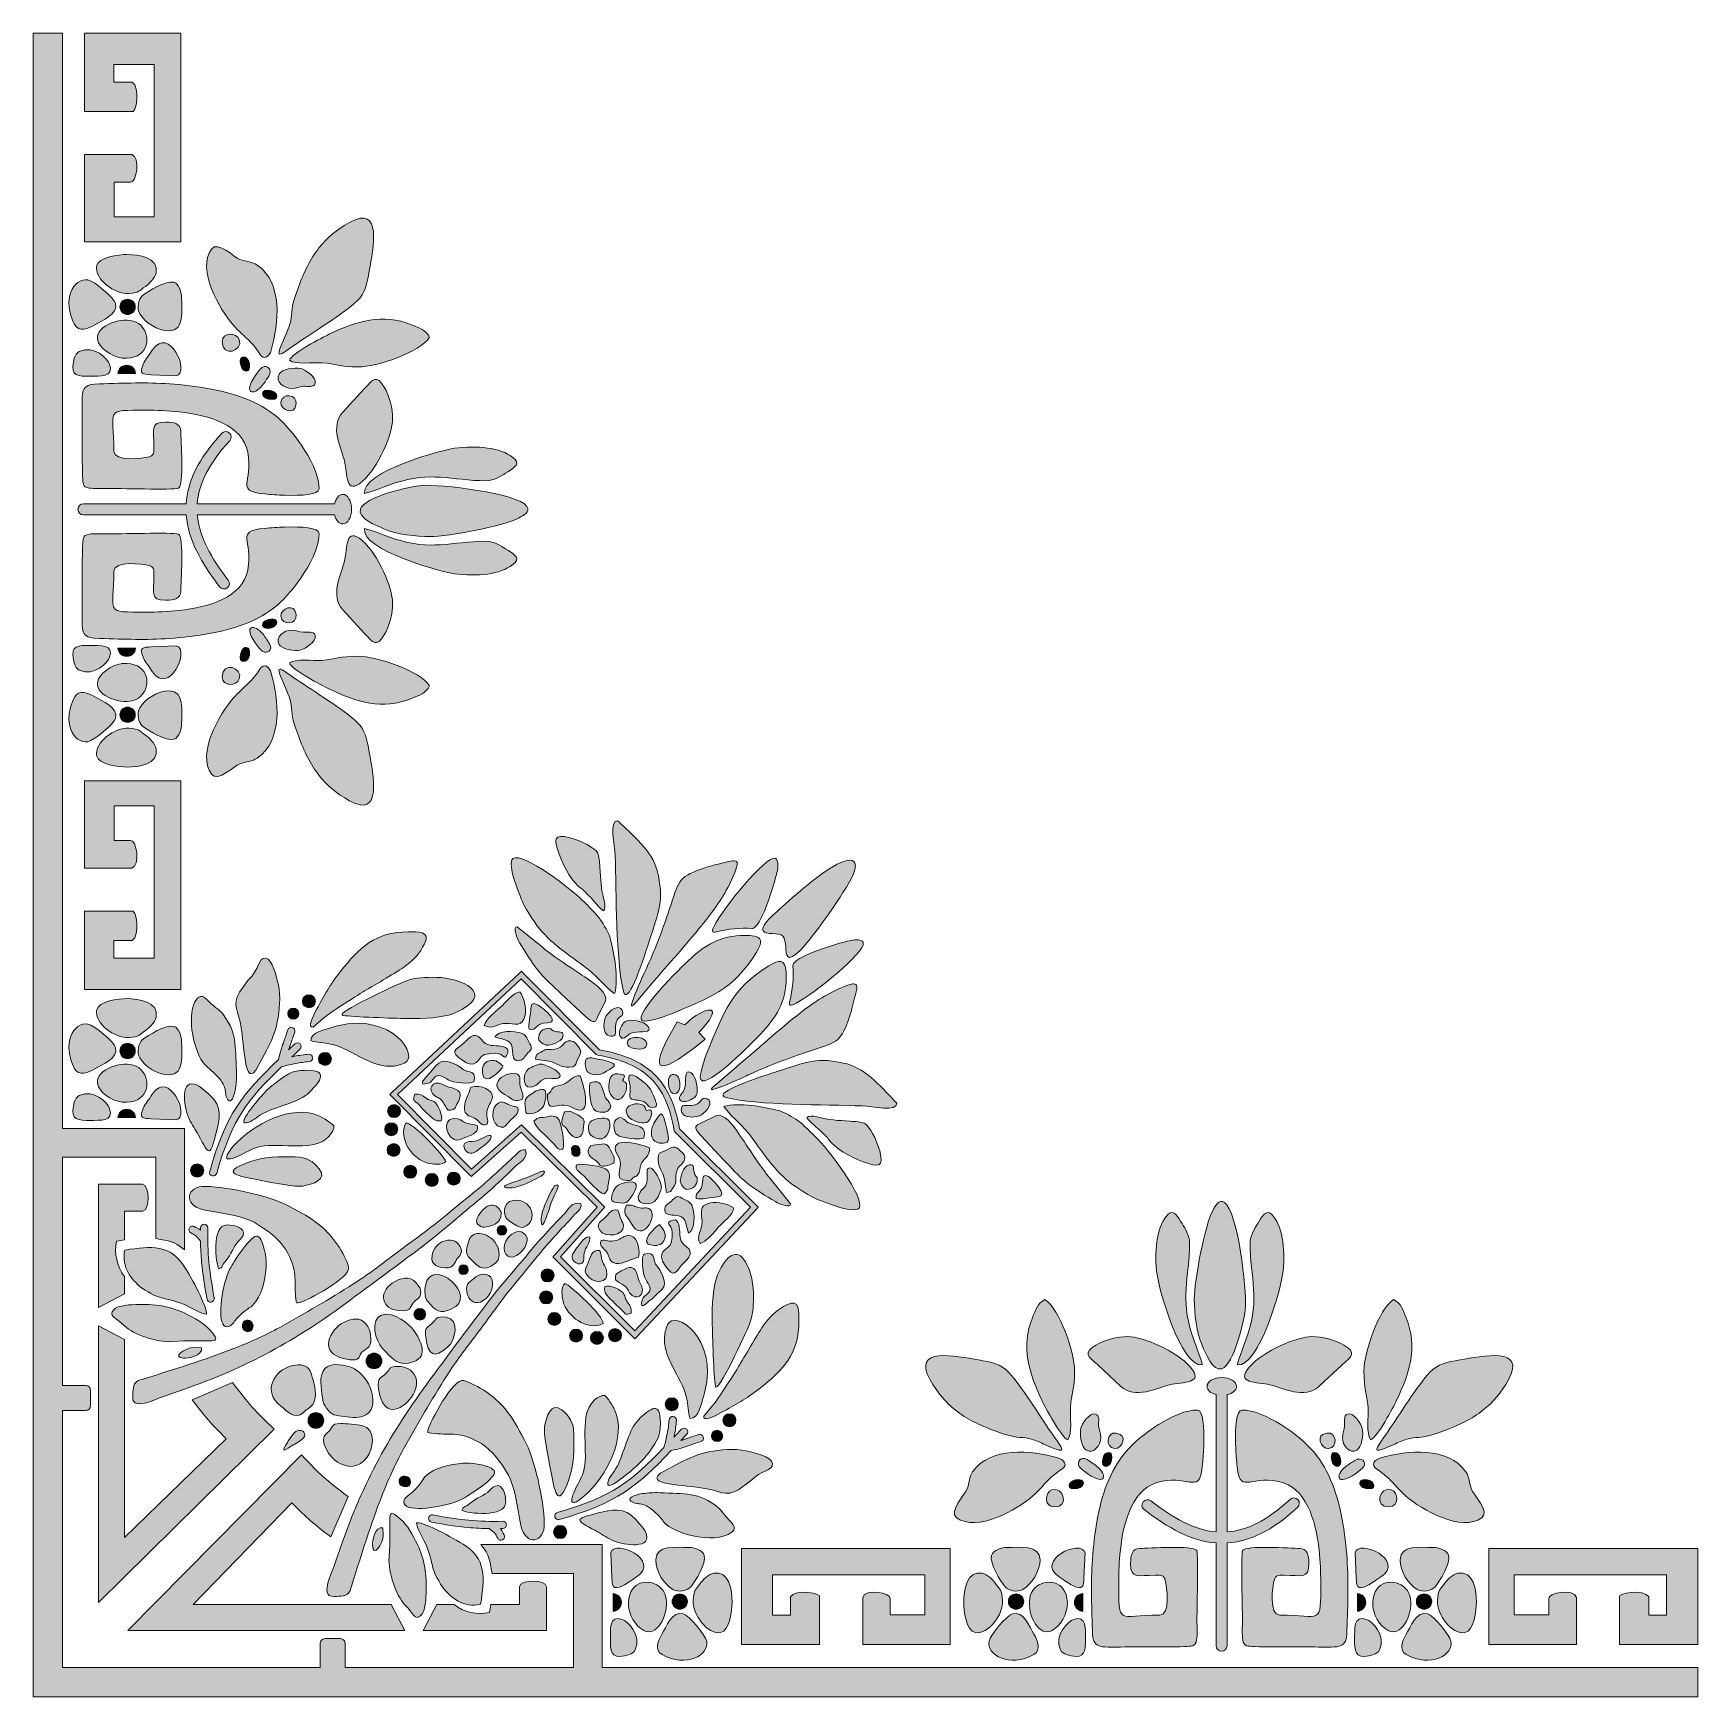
# Model space of a CAD drawing. Header units: inches. Extents: x -184 to 779, y -61 to 902.
import ezdxf

# ---------------------------------------------------------------- set-up
doc = ezdxf.new("R2010")
doc.units = ezdxf.units.IN
doc.header["$MEASUREMENT"] = 0
doc.layers.add('图层 1', color=7, linetype='Continuous')

# ---------------------------------------------------------------- blocks, each defined once
blk = doc.blocks.new('block 2')
at = {"layer": '图层 1', "true_color": 0xffffff}
h = blk.add_hatch(color=7, dxfattribs=at)
h.dxf.hatch_style = 2
edge = h.paths.add_edge_path()
edge.add_spline(control_points=[(145.19, 27.22), (145.19, 27.22), (75.01, 27.22), (75.01, 27.22), (80.39, 20.59), (79.81, 18.74), (81.5, 10.53), (81.5, 10.53), (128.64, 10.53), (128.64, 10.53), (128.64, 10.53), (128.64, -43.85), (128.64, -43.85), (128.64, -43.85), (-3.48, -43.85), (-3.48, -43.85), (-3.48, -43.85), (-3.48, -30.03), (-3.48, -30.03), (-3.48, -28.47), (-4.75, -27.2), (-6.31, -27.2), (-6.31, -27.2), (-15.21, -27.2), (-15.21, -27.2), (-16.77, -27.2), (-18.04, -28.47), (-18.04, -30.03), (-18.04, -30.03), (-18.04, -43.85), (-18.04, -43.85), (-18.04, -43.85), (-167.01, -43.85), (-167.01, -43.85), (-167.01, -43.85), (-167.01, 104.8), (-167.01, 104.8), (-167.01, 104.8), (-153.7, 104.8), (-153.7, 104.8), (-152.15, 104.8), (-150.88, 106.07), (-150.88, 107.62), (-150.88, 107.62), (-150.88, 116.54), (-150.88, 116.54), (-150.88, 118.08), (-152.15, 119.36), (-153.7, 119.36), (-153.7, 119.36), (-167.01, 119.36), (-167.01, 119.36), (-167.01, 119.36), (-167.01, 251.48), (-167.01, 251.48), (-167.01, 251.48), (-113.15, 251.48), (-113.15, 251.48), (-113.15, 251.48), (-113.15, 204.33), (-113.15, 204.33), (-104.94, 202.65), (-103.08, 203.23), (-96.46, 197.85), (-96.46, 197.85), (-96.46, 268.03), (-96.46, 268.03), (-96.46, 268.03), (-167.01, 268.03), (-167.01, 268.03), (-167.01, 268.03), (-167.01, 901.77), (-167.01, 901.77), (-167.01, 901.77), (-183.96, 901.77), (-183.96, 901.77), (-183.96, 901.77), (-183.96, -52.32), (-183.96, -52.32), (-183.96, -52.32), (-183.96, -60.8), (-183.96, -60.8), (-183.96, -60.8), (-175.49, -60.8), (-175.49, -60.8), (-175.49, -60.8), (778.94, -60.8), (778.94, -60.8), (778.94, -60.8), (778.94, -43.85), (778.94, -43.85), (778.94, -43.85), (145.19, -43.85), (145.19, -43.85), (145.19, -43.85), (145.19, 27.22), (145.19, 27.22)], knot_values=[0, 0, 0, 0, 1, 1, 1, 2, 2, 2, 3, 3, 3, 4, 4, 4, 5, 5, 5, 6, 6, 6, 7, 7, 7, 8, 8, 8, 9, 9, 9, 10, 10, 10, 11, 11, 11, 12, 12, 12, 13, 13, 13, 14, 14, 14, 15, 15, 15, 16, 16, 16, 17, 17, 17, 18, 18, 18, 19, 19, 19, 20, 20, 20, 21, 21, 21, 22, 22, 22, 23, 23, 23, 24, 24, 24, 25, 25, 25, 26, 26, 26, 27, 27, 27, 28, 28, 28, 29, 29, 29, 30, 30, 30, 31, 31, 31, 32, 32, 32, 32], degree=3, periodic=1)
h = blk.add_hatch(color=7, dxfattribs=at)
h.dxf.hatch_style = 2
edge = h.paths.add_edge_path()
edge.add_spline(control_points=[(-98.65, 901.8), (-98.65, 901.8), (-154.26, 901.8), (-154.26, 901.8), (-154.26, 901.8), (-154.26, 856.51), (-154.26, 856.51), (-154.26, 856.51), (-127.25, 856.51), (-127.25, 856.51), (-124.26, 854.45), (-121.96, 871.02), (-126.72, 873.46), (-126.72, 873.46), (-137.32, 873.46), (-137.32, 873.46), (-137.32, 873.46), (-137.32, 883.79), (-137.32, 883.79), (-137.32, 883.79), (-114.01, 883.79), (-114.01, 883.79), (-114.01, 883.79), (-114.01, 795.6), (-114.01, 795.6), (-114.01, 795.6), (-137.18, 795.6), (-137.18, 795.6), (-137.18, 795.6), (-137.18, 815.73), (-137.18, 815.73), (-137.18, 815.73), (-127.78, 815.73), (-127.78, 815.73), (-124.24, 814.68), (-121.82, 830.48), (-126.98, 831.62), (-126.98, 831.62), (-154.27, 831.62), (-154.27, 831.62), (-154.27, 831.62), (-154.27, 781.03), (-154.27, 781.03), (-154.27, 781.03), (-98.65, 781.03), (-98.65, 781.03), (-98.65, 781.03), (-98.65, 901.8), (-98.65, 901.8)], knot_values=[0, 0, 0, 0, 1, 1, 1, 2, 2, 2, 3, 3, 3, 4, 4, 4, 5, 5, 5, 6, 6, 6, 7, 7, 7, 8, 8, 8, 9, 9, 9, 10, 10, 10, 11, 11, 11, 12, 12, 12, 13, 13, 13, 14, 14, 14, 15, 15, 15, 16, 16, 16, 16], degree=3, periodic=1)
h = blk.add_hatch(color=7, dxfattribs=at)
h.dxf.hatch_style = 2
edge = h.paths.add_edge_path()
edge.add_spline(control_points=[(-31.2, 722.48), (-21.9, 728.86), (-3.91, 739.98), (3.12, 746.67), (8.27, 751.56), (9.12, 756.64), (10.43, 764.3), (12.62, 777.17), (18.31, 803.11), (-1.07, 792.31), (-8.59, 788.12), (-14.22, 783.27), (-18.7, 777.56), (-23.74, 771.15), (-27.35, 763.68), (-30.61, 754.85), (-35.96, 740.39), (-33.48, 742.05), (-35.25, 734.52), (-35.83, 732.05), (-36.92, 729.46), (-38.06, 726.97), (-45.15, 711.51), (-42.08, 715.03), (-31.2, 722.48)], knot_values=[0, 0, 0, 0, 1, 1, 1, 2, 2, 2, 3, 3, 3, 4, 4, 4, 5, 5, 5, 6, 6, 6, 7, 7, 7, 8, 8, 8, 8], degree=3, periodic=1)
h = blk.add_hatch(color=7, dxfattribs=at)
h.dxf.hatch_style = 2
edge = h.paths.add_edge_path()
edge.add_spline(control_points=[(-60.4, 725.2), (-57.98, 722.94), (-55.64, 720.48), (-52.81, 716.12), (-50.39, 712.36), (-47.36, 714.75), (-46.31, 718.43), (-41.9, 733.87), (-39.49, 757.38), (-54.43, 767.7), (-57.18, 769.61), (-60.88, 769.65), (-64.48, 770.95), (-67.75, 772.14), (-77.16, 781.81), (-80.87, 776.94), (-89.65, 765.4), (-76.14, 741.87), (-68.36, 733.02), (-65.27, 729.5), (-62.79, 727.45), (-60.4, 725.2)], knot_values=[0, 0, 0, 0, 1, 1, 1, 2, 2, 2, 3, 3, 3, 4, 4, 4, 5, 5, 5, 6, 6, 6, 7, 7, 7, 7], degree=3, periodic=1)
h = blk.add_hatch(color=7, dxfattribs=at)
h.dxf.hatch_style = 2
edge = h.paths.add_edge_path()
edge.add_spline(control_points=[(-128.74, 751.24), (-122.08, 751.78), (-123.09, 752.61), (-118.97, 755.34), (-117.24, 756.48), (-113.52, 760.08), (-112.95, 763.11), (-111.25, 772.08), (-123.11, 773.77), (-129.79, 773.77), (-134.45, 773.77), (-146.39, 772.38), (-147.34, 767.13), (-148.7, 759.57), (-136.64, 750.61), (-128.74, 751.24)], knot_values=[0, 0, 0, 0, 1, 1, 1, 2, 2, 2, 3, 3, 3, 4, 4, 4, 5, 5, 5, 5], degree=3, periodic=1)
h = blk.add_hatch(color=7, dxfattribs=at)
h.dxf.hatch_style = 2
edge = h.paths.add_edge_path()
edge.add_spline(control_points=[(-148.35, 733.12), (-144.31, 735.62), (-134.57, 739.02), (-136.47, 745.54), (-137.39, 748.69), (-148.58, 758.39), (-152.37, 759.07), (-160.63, 760.53), (-167.66, 747.33), (-160.08, 733.21), (-157.68, 728.73), (-151.91, 730.93), (-148.35, 733.12)], knot_values=[0, 0, 0, 0, 1, 1, 1, 2, 2, 2, 3, 3, 3, 4, 4, 4, 4], degree=3, periodic=1)
h = blk.add_hatch(color=7, dxfattribs=at)
h.dxf.hatch_style = 2
edge = h.paths.add_edge_path()
edge.add_spline(control_points=[(-102.68, 757.69), (-107.03, 758.9), (-117.68, 752.62), (-120.93, 749.83), (-123.08, 747.99), (-124.24, 742.58), (-122.39, 739.51), (-119.32, 734.45), (-112.06, 729.5), (-105.19, 729.62), (-96.41, 729.77), (-98.14, 741.26), (-98.14, 748.6), (-98.14, 751.68), (-99.55, 756.82), (-102.68, 757.69)], knot_values=[0, 0, 0, 0, 1, 1, 1, 2, 2, 2, 3, 3, 3, 4, 4, 4, 5, 5, 5, 5], degree=3, periodic=1)
h = blk.add_hatch(color=7, dxfattribs=at)
h.dxf.hatch_style = 2
edge = h.paths.add_edge_path()
edge.add_spline(control_points=[(-129.39, 739.05), (-126.94, 739.05), (-124.96, 741.03), (-124.96, 743.48), (-124.96, 745.93), (-126.94, 747.92), (-129.39, 747.92), (-131.84, 747.92), (-133.83, 745.93), (-133.83, 743.48), (-133.83, 741.03), (-131.84, 739.05), (-129.39, 739.05)], knot_values=[0, 0, 0, 0, 1, 1, 1, 2, 2, 2, 3, 3, 3, 4, 4, 4, 4], degree=3, periodic=1)
h = blk.add_hatch(color=7, dxfattribs=at)
h.dxf.hatch_style = 2
edge = h.paths.add_edge_path()
edge.add_spline(control_points=[(-146.46, 727.74), (-147.1, 726.17), (-147.08, 724.44), (-146.17, 722.66), (-143.87, 718.15), (-136.83, 713.45), (-129.91, 713.77), (-116.75, 714.38), (-115.66, 726.77), (-121.75, 732.8), (-127.95, 738.94), (-143.65, 734.79), (-146.46, 727.74)], knot_values=[0, 0, 0, 0, 1, 1, 1, 2, 2, 2, 3, 3, 3, 4, 4, 4, 4], degree=3, periodic=1)
h = blk.add_hatch(color=7, dxfattribs=at)
h.dxf.hatch_style = 2
edge = h.paths.add_edge_path()
edge.add_spline(control_points=[(-115.69, 704.23), (-115.69, 704.23), (-101.21, 703.54), (-101.21, 703.54), (-92.95, 705.75), (-105.53, 732.96), (-115.1, 718.49), (-117.2, 715.32), (-119.09, 712.98), (-120.16, 710.68), (-123.1, 704.36), (-120.37, 704.45), (-115.69, 704.23)], knot_values=[0, 0, 0, 0, 1, 1, 1, 2, 2, 2, 3, 3, 3, 4, 4, 4, 4], degree=3, periodic=1)
h = blk.add_hatch(color=7, dxfattribs=at)
h.dxf.hatch_style = 2
edge = h.paths.add_edge_path()
edge.add_spline(control_points=[(-35.8, 712.57), (-32.21, 709.91), (-22.39, 711.48), (-17.03, 711.09), (-8.19, 710.46), (-7.58, 708.69), (4.25, 708.69), (14.2, 708.69), (40.04, 717.15), (45.3, 725.86), (43.24, 730.27), (39.3, 731.27), (34.86, 733.07), (17.94, 739.94), (3.26, 735.25), (-12.91, 727.6), (-16.6, 725.86), (-34.59, 716.46), (-35.8, 712.57)], knot_values=[0, 0, 0, 0, 1, 1, 1, 2, 2, 2, 3, 3, 3, 4, 4, 4, 5, 5, 5, 6, 6, 6, 6], degree=3, periodic=1)
h = blk.add_hatch(color=7, dxfattribs=at)
h.dxf.hatch_style = 2
edge = h.paths.add_edge_path()
edge.add_spline(control_points=[(-74.64, 723.19), (-74.76, 714.08), (-62.54, 717.85), (-64.76, 724.51), (-66.16, 728.7), (-74.55, 729.16), (-74.64, 723.19)], knot_values=[0, 0, 0, 0, 1, 1, 1, 2, 2, 2, 2], degree=3, periodic=1)
h = blk.add_hatch(color=7, dxfattribs=at)
h.dxf.hatch_style = 2
edge = h.paths.add_edge_path()
edge.add_spline(control_points=[(-157.37, 717.71), (-159.38, 716.77), (-160.11, 714.5), (-160.78, 711.56), (-162.65, 703.47), (-157.58, 703.22), (-151.07, 703.33), (-145.61, 703.42), (-137.04, 702.5), (-139.78, 710.23), (-140.8, 713.15), (-148.71, 721.78), (-157.37, 717.71)], knot_values=[0, 0, 0, 0, 1, 1, 1, 2, 2, 2, 3, 3, 3, 4, 4, 4, 4], degree=3, periodic=1)
h = blk.add_hatch(color=7, dxfattribs=at)
h.dxf.hatch_style = 2
edge = h.paths.add_edge_path()
edge.add_spline(control_points=[(-63.96, 709.71), (-62.73, 704.8), (-57.79, 705.1), (-58.95, 710.79), (-59.96, 715.72), (-65.55, 716.06), (-63.96, 709.71)], knot_values=[0, 0, 0, 0, 1, 1, 1, 2, 2, 2, 2], degree=3, periodic=1)
h = blk.add_hatch(color=7, dxfattribs=at)
h.dxf.hatch_style = 2
edge = h.paths.add_edge_path()
edge.add_spline(control_points=[(-135.04, 704.9), (-135.04, 704.9), (-124.78, 704.9), (-124.78, 704.9), (-124.95, 707.58), (-127.18, 709.71), (-129.91, 709.71), (-132.64, 709.71), (-134.87, 707.58), (-135.04, 704.9)], knot_values=[0, 0, 0, 0, 1, 1, 1, 2, 2, 2, 3, 3, 3, 3], degree=3, periodic=1)
h = blk.add_hatch(color=7, dxfattribs=at)
h.dxf.hatch_style = 2
edge = h.paths.add_edge_path()
edge.add_spline(control_points=[(-51.48, 697.99), (-50, 699.85), (-48.7, 701.97), (-47.75, 703.46), (-45.29, 707.33), (-48.84, 710.1), (-51.22, 708.64), (-52.31, 707.97), (-54.05, 705.85), (-55.65, 703.51), (-62.62, 693.31), (-56.56, 691.58), (-51.48, 697.99)], knot_values=[0, 0, 0, 0, 1, 1, 1, 2, 2, 2, 3, 3, 3, 4, 4, 4, 4], degree=3, periodic=1)
h = blk.add_hatch(color=7, dxfattribs=at)
h.dxf.hatch_style = 2
edge = h.paths.add_edge_path()
edge.add_spline(control_points=[(-34.58, 696.23), (-31.24, 696.23), (-30.49, 697.32), (-27.69, 697.5), (-25.29, 697.64), (-21.79, 696.57), (-20.9, 699.26), (-19.71, 702.83), (-27.01, 707.24), (-29.05, 707.72), (-32.91, 708.64), (-40.14, 707.32), (-41.77, 704.61), (-44.35, 700.33), (-38.8, 696.23), (-34.58, 696.23)], knot_values=[0, 0, 0, 0, 1, 1, 1, 2, 2, 2, 3, 3, 3, 4, 4, 4, 5, 5, 5, 5], degree=3, periodic=1)
h = blk.add_hatch(color=7, dxfattribs=at)
h.dxf.hatch_style = 2
edge = h.paths.add_edge_path()
edge.add_spline(control_points=[(23.92, 678.55), (23.92, 684.67), (22.15, 691.88), (19.04, 697.02), (14.55, 704.48), (12.77, 701.84), (7.5, 696.02), (7.5, 696.02), (-4.78, 682.79), (-4.78, 682.79), (-12.7, 674.33), (-5.66, 661.44), (-3.95, 654.39), (-2.13, 646.9), (-3.54, 633.75), (6.47, 642.55), (15.58, 650.55), (23.92, 669.84), (23.92, 678.55)], knot_values=[0, 0, 0, 0, 1, 1, 1, 2, 2, 2, 3, 3, 3, 4, 4, 4, 5, 5, 5, 6, 6, 6, 6], degree=3, periodic=1)
h = blk.add_hatch(color=7, dxfattribs=at)
h.dxf.hatch_style = 2
edge = h.paths.add_edge_path()
edge.add_spline(control_points=[(-148.59, 698.77), (-152.68, 698.62), (-154.46, 696.98), (-155.22, 694.36), (-155.73, 692.64), (-155.78, 690.48), (-155.75, 688.04), (-155.59, 673.69), (-155.88, 660.06), (-155.45, 645.49), (-155.16, 641.45), (-155.65, 639.18), (-151.62, 638.61), (-148.41, 638.16), (-144.56, 638.33), (-141.93, 638.39), (-135.19, 638.57), (-103.1, 637.39), (-99.95, 638.52), (-96.68, 640.08), (-98.58, 666.55), (-98.65, 671.56), (-98.89, 675.85), (-102.09, 676.81), (-107.46, 676.81), (-116.69, 676.81), (-114.11, 672.28), (-114.16, 662.61), (-114.16, 659.06), (-114.03, 657.55), (-116.96, 656.74), (-120.52, 655.75), (-137.3, 653.65), (-137.3, 659.95), (-137.3, 684.51), (-143.77, 683.68), (-118.09, 683.68), (-112.84, 683.68), (-106.34, 683.48), (-99.6, 682.74), (-82.09, 680.79), (-62.97, 675.09), (-59.9, 659.32), (-56.42, 641.54), (-67.94, 636.9), (-49.96, 635.21), (-46.5, 634.88), (-42.5, 634.6), (-38.55, 634.47), (-28.52, 634.14), (-18.74, 634.78), (-18.63, 638.14), (-18.18, 650.64), (-33.32, 671.74), (-42.77, 679.63), (-54, 688.99), (-67.49, 693.57), (-84.16, 696.51), (-92.89, 697.9), (-100.49, 698.68), (-107.68, 699.08), (-121.03, 699.83), (-133.05, 699.31), (-148.59, 698.77)], knot_values=[0, 0, 0, 0, 1, 1, 1, 2, 2, 2, 3, 3, 3, 4, 4, 4, 5, 5, 5, 6, 6, 6, 7, 7, 7, 8, 8, 8, 9, 9, 9, 10, 10, 10, 11, 11, 11, 12, 12, 12, 13, 13, 13, 14, 14, 14, 15, 15, 15, 16, 16, 16, 17, 17, 17, 18, 18, 18, 19, 19, 19, 20, 20, 20, 21, 21, 21, 21], degree=3, periodic=1)
h = blk.add_hatch(color=7, dxfattribs=at)
h.dxf.hatch_style = 2
edge = h.paths.add_edge_path()
edge.add_spline(control_points=[(-47.84, 690.1), (-41.48, 688.52), (-41.82, 694.11), (-46.76, 695.12), (-52.44, 696.28), (-52.74, 691.33), (-47.84, 690.1)], knot_values=[0, 0, 0, 0, 1, 1, 1, 2, 2, 2, 2], degree=3, periodic=1)
h = blk.add_hatch(color=7, dxfattribs=at)
h.dxf.hatch_style = 2
edge = h.paths.add_edge_path()
edge.add_spline(control_points=[(-40.25, 690.03), (-43.1, 685.22), (-34.77, 680.75), (-32.65, 684.94), (-29.21, 691.77), (-37.86, 694.07), (-40.25, 690.03)], knot_values=[0, 0, 0, 0, 1, 1, 1, 2, 2, 2, 2], degree=3, periodic=1)
h = blk.add_hatch(color=7, dxfattribs=at)
h.dxf.hatch_style = 2
edge = h.paths.add_edge_path()
edge.add_spline(control_points=[(-70.44, 670.48), (-71.72, 671.67), (-73.72, 671.59), (-74.91, 670.31), (-88.6, 655.52), (-94.7, 642.17), (-95.5, 629.5), (-95.5, 629.5), (-154.95, 629.5), (-154.95, 629.5), (-156.7, 629.5), (-158.13, 628.07), (-158.13, 626.31), (-158.13, 624.56), (-156.7, 623.14), (-154.95, 623.14), (-154.95, 623.14), (-95.47, 623.14), (-95.47, 623.14), (-94.41, 608.72), (-86.77, 595.3), (-76.15, 581.49), (-75.09, 580.11), (-73.11, 579.85), (-71.72, 580.91), (-70.34, 581.97), (-70.07, 583.95), (-71.14, 585.34), (-80.94, 598.1), (-88.02, 610.35), (-89.1, 623.14), (-89.1, 623.14), (-9.62, 623.14), (-9.62, 623.14), (-8.85, 620.06), (-7.04, 617.91), (-4.93, 617.91), (-2.11, 617.91), (0.17, 621.73), (0.17, 626.44), (0.17, 631.16), (-2.11, 634.99), (-4.93, 634.99), (-7.1, 634.99), (-8.96, 632.71), (-9.69, 629.5), (-9.69, 629.5), (-89.13, 629.5), (-89.13, 629.5), (-88.3, 640.66), (-82.7, 652.58), (-70.27, 666.01), (-69.08, 667.29), (-69.16, 669.3), (-70.44, 670.48)], knot_values=[0, 0, 0, 0, 1, 1, 1, 2, 2, 2, 3, 3, 3, 4, 4, 4, 5, 5, 5, 6, 6, 6, 7, 7, 7, 8, 8, 8, 9, 9, 9, 10, 10, 10, 11, 11, 11, 12, 12, 12, 13, 13, 13, 14, 14, 14, 15, 15, 15, 16, 16, 16, 17, 17, 17, 18, 18, 18, 18], degree=3, periodic=1)
h = blk.add_hatch(color=7, dxfattribs=at)
h.dxf.hatch_style = 2
edge = h.paths.add_edge_path()
edge.add_spline(control_points=[(7.62, 635.54), (10, 635.69), (22.09, 640.53), (25.37, 641.58), (35.8, 644.9), (43.84, 645.34), (51.54, 644.89), (59.96, 644.4), (67.95, 642.84), (78.18, 642.84), (82.25, 642.84), (86.63, 645.57), (89.32, 647.22), (92.77, 649.34), (97.88, 652.13), (94.74, 655.22), (88.25, 661.6), (75.49, 663.21), (62.02, 661.97), (52.15, 661.05), (6, 647.95), (7.62, 635.54)], knot_values=[0, 0, 0, 0, 1, 1, 1, 2, 2, 2, 3, 3, 3, 4, 4, 4, 5, 5, 5, 6, 6, 6, 7, 7, 7, 7], degree=3, periodic=1)
h = blk.add_hatch(color=7, dxfattribs=at)
h.dxf.hatch_style = 2
edge = h.paths.add_edge_path()
edge.add_spline(control_points=[(40.95, 640.17), (34.01, 639.64), (7.6, 633.58), (5.3, 626.45), (3.6, 621.18), (14.31, 617.15), (18.88, 615.04), (26.05, 611.73), (37.56, 610.55), (45.73, 610.55), (55.96, 610.55), (89.08, 616.76), (97.08, 621.39), (99.24, 622.65), (103.77, 624.78), (101.59, 627.98), (96.26, 635.82), (51.04, 640.94), (40.95, 640.17)], knot_values=[0, 0, 0, 0, 1, 1, 1, 2, 2, 2, 3, 3, 3, 4, 4, 4, 5, 5, 5, 6, 6, 6, 6], degree=3, periodic=1)
h = blk.add_hatch(color=7, dxfattribs=at)
h.dxf.hatch_style = 2
edge = h.paths.add_edge_path()
edge.add_spline(control_points=[(-42.77, 570.88), (-33.32, 578.77), (-18.18, 599.87), (-18.63, 612.37), (-18.74, 615.73), (-28.51, 616.37), (-38.55, 616.04), (-42.5, 615.91), (-46.5, 615.63), (-49.96, 615.31), (-67.94, 613.62), (-56.42, 608.97), (-59.9, 591.18), (-62.97, 575.42), (-82.09, 569.72), (-99.6, 567.77), (-106.34, 567.02), (-112.84, 566.82), (-118.09, 566.82), (-143.77, 566.82), (-137.3, 566), (-137.3, 590.57), (-137.3, 596.87), (-120.52, 594.75), (-116.96, 593.76), (-114.03, 592.96), (-114.16, 591.45), (-114.16, 587.91), (-114.11, 578.23), (-116.69, 573.69), (-107.46, 573.69), (-102.09, 573.69), (-98.89, 574.66), (-98.65, 578.95), (-98.58, 583.97), (-96.68, 610.43), (-99.95, 611.99), (-103.1, 613.12), (-135.19, 611.94), (-141.93, 612.11), (-144.55, 612.19), (-148.41, 612.36), (-151.62, 611.9), (-155.65, 611.33), (-155.16, 609.06), (-155.44, 605.02), (-155.88, 590.45), (-155.59, 576.82), (-155.75, 562.47), (-155.78, 560.03), (-155.72, 557.88), (-155.22, 556.15), (-154.46, 553.53), (-152.68, 551.89), (-148.59, 551.75), (-133.05, 551.19), (-121.03, 550.68), (-107.68, 551.43), (-100.49, 551.83), (-92.89, 552.62), (-84.16, 554), (-67.49, 556.94), (-54, 561.52), (-42.77, 570.88)], knot_values=[0, 0, 0, 0, 1, 1, 1, 2, 2, 2, 3, 3, 3, 4, 4, 4, 5, 5, 5, 6, 6, 6, 7, 7, 7, 8, 8, 8, 9, 9, 9, 10, 10, 10, 11, 11, 11, 12, 12, 12, 13, 13, 13, 14, 14, 14, 15, 15, 15, 16, 16, 16, 17, 17, 17, 18, 18, 18, 19, 19, 19, 20, 20, 20, 21, 21, 21, 21], degree=3, periodic=1)
h = blk.add_hatch(color=7, dxfattribs=at)
h.dxf.hatch_style = 2
edge = h.paths.add_edge_path()
edge.add_spline(control_points=[(-3.95, 596.3), (-5.66, 589.25), (-12.69, 576.36), (-4.78, 567.9), (-4.78, 567.9), (7.5, 554.67), (7.5, 554.67), (12.77, 548.85), (14.55, 546.22), (19.04, 553.67), (22.15, 558.82), (23.92, 566.01), (23.92, 572.15), (23.92, 580.85), (15.58, 600.14), (6.47, 608.14), (-3.53, 616.93), (-2.13, 603.79), (-3.95, 596.3)], knot_values=[0, 0, 0, 0, 1, 1, 1, 2, 2, 2, 3, 3, 3, 4, 4, 4, 5, 5, 5, 6, 6, 6, 6], degree=3, periodic=1)
h = blk.add_hatch(color=7, dxfattribs=at)
h.dxf.hatch_style = 2
edge = h.paths.add_edge_path()
edge.add_spline(control_points=[(89.32, 603.47), (86.63, 605.12), (82.25, 607.85), (78.18, 607.85), (67.95, 607.85), (59.96, 606.29), (51.54, 605.8), (43.84, 605.36), (35.8, 605.79), (25.37, 609.11), (22.09, 610.17), (10, 615.01), (7.62, 615.15), (6, 602.74), (52.15, 589.63), (62.02, 588.72), (75.49, 587.48), (88.25, 589.09), (94.74, 595.48), (97.88, 598.56), (92.77, 601.34), (89.32, 603.47)], knot_values=[0, 0, 0, 0, 1, 1, 1, 2, 2, 2, 3, 3, 3, 4, 4, 4, 5, 5, 5, 6, 6, 6, 7, 7, 7, 7], degree=3, periodic=1)
h = blk.add_hatch(color=7, dxfattribs=at)
h.dxf.hatch_style = 2
edge = h.paths.add_edge_path()
edge.add_spline(control_points=[(-32.65, 567.73), (-34.77, 571.92), (-43.1, 567.46), (-40.25, 562.64), (-37.86, 558.6), (-29.21, 560.9), (-32.65, 567.73)], knot_values=[0, 0, 0, 0, 1, 1, 1, 2, 2, 2, 2], degree=3, periodic=1)
h = blk.add_hatch(color=7, dxfattribs=at)
h.dxf.hatch_style = 2
edge = h.paths.add_edge_path()
edge.add_spline(control_points=[(-55.65, 549.15), (-54.05, 546.82), (-52.31, 544.7), (-51.22, 544.02), (-48.84, 542.56), (-44.83, 544.67), (-47.29, 548.54), (-48.24, 550.03), (-49.54, 552.16), (-51.02, 554.02), (-56.1, 560.42), (-62.63, 559.36), (-55.65, 549.15)], knot_values=[0, 0, 0, 0, 1, 1, 1, 2, 2, 2, 3, 3, 3, 4, 4, 4, 4], degree=3, periodic=1)
h = blk.add_hatch(color=7, dxfattribs=at)
h.dxf.hatch_style = 2
edge = h.paths.add_edge_path()
edge.add_spline(control_points=[(-46.76, 557.61), (-41.82, 558.62), (-41.48, 564.22), (-47.84, 562.62), (-52.74, 561.39), (-52.44, 556.45), (-46.76, 557.61)], knot_values=[0, 0, 0, 0, 1, 1, 1, 2, 2, 2, 2], degree=3, periodic=1)
h = blk.add_hatch(color=7, dxfattribs=at)
h.dxf.hatch_style = 2
edge = h.paths.add_edge_path()
edge.add_spline(control_points=[(-41.77, 548.06), (-40.14, 545.35), (-32.92, 544.03), (-29.05, 544.95), (-27.01, 545.43), (-19.71, 549.84), (-20.9, 553.42), (-21.79, 556.1), (-25.29, 555.02), (-27.69, 555.18), (-30.49, 555.35), (-31.24, 556.44), (-34.58, 556.44), (-38.8, 556.43), (-44.35, 552.33), (-41.77, 548.06)], knot_values=[0, 0, 0, 0, 1, 1, 1, 2, 2, 2, 3, 3, 3, 4, 4, 4, 5, 5, 5, 5], degree=3, periodic=1)
h = blk.add_hatch(color=7, dxfattribs=at)
h.dxf.hatch_style = 2
edge = h.paths.add_edge_path()
edge.add_spline(control_points=[(-160.78, 539.35), (-160.11, 536.41), (-159.38, 534.15), (-157.37, 533.2), (-148.71, 529.14), (-140.8, 537.76), (-139.78, 540.68), (-137.04, 548.42), (-145.61, 547.5), (-151.07, 547.58), (-157.58, 547.69), (-162.65, 547.43), (-160.78, 539.35)], knot_values=[0, 0, 0, 0, 1, 1, 1, 2, 2, 2, 3, 3, 3, 4, 4, 4, 4], degree=3, periodic=1)
h = blk.add_hatch(color=7, dxfattribs=at)
h.dxf.hatch_style = 2
edge = h.paths.add_edge_path()
edge.add_spline(control_points=[(-124.78, 546.02), (-124.78, 546.02), (-135.04, 546.02), (-135.04, 546.02), (-134.87, 543.33), (-132.64, 541.2), (-129.91, 541.2), (-127.18, 541.2), (-124.95, 543.33), (-124.78, 546.02)], knot_values=[0, 0, 0, 0, 1, 1, 1, 2, 2, 2, 3, 3, 3, 3], degree=3, periodic=1)
h = blk.add_hatch(color=7, dxfattribs=at)
h.dxf.hatch_style = 2
edge = h.paths.add_edge_path()
edge.add_spline(control_points=[(-115.1, 532.41), (-105.53, 517.95), (-92.95, 545.15), (-101.21, 547.37), (-101.21, 547.37), (-115.68, 546.68), (-115.68, 546.68), (-120.37, 546.46), (-123.1, 546.55), (-120.16, 540.23), (-119.09, 537.92), (-117.2, 535.59), (-115.1, 532.41)], knot_values=[0, 0, 0, 0, 1, 1, 1, 2, 2, 2, 3, 3, 3, 4, 4, 4, 4], degree=3, periodic=1)
h = blk.add_hatch(color=7, dxfattribs=at)
h.dxf.hatch_style = 2
edge = h.paths.add_edge_path()
edge.add_spline(control_points=[(-58.95, 541.89), (-57.79, 547.57), (-62.73, 547.87), (-63.96, 542.96), (-65.55, 536.6), (-59.96, 536.95), (-58.95, 541.89)], knot_values=[0, 0, 0, 0, 1, 1, 1, 2, 2, 2, 2], degree=3, periodic=1)
h = blk.add_hatch(color=7, dxfattribs=at)
h.dxf.hatch_style = 2
edge = h.paths.add_edge_path()
edge.add_spline(control_points=[(45.3, 524.15), (40.04, 532.86), (14.2, 541.31), (4.25, 541.31), (-7.58, 541.31), (-8.19, 539.54), (-17.03, 538.92), (-22.39, 538.53), (-32.21, 540.1), (-35.8, 537.44), (-34.59, 533.55), (-16.6, 524.15), (-12.91, 522.4), (3.26, 514.76), (17.94, 510.07), (34.86, 516.94), (39.3, 518.74), (43.24, 519.74), (45.3, 524.15)], knot_values=[0, 0, 0, 0, 1, 1, 1, 2, 2, 2, 3, 3, 3, 4, 4, 4, 5, 5, 5, 6, 6, 6, 6], degree=3, periodic=1)
h = blk.add_hatch(color=7, dxfattribs=at)
h.dxf.hatch_style = 2
edge = h.paths.add_edge_path()
edge.add_spline(control_points=[(-121.75, 518.11), (-115.66, 524.14), (-116.75, 536.53), (-129.91, 537.14), (-136.83, 537.46), (-143.87, 532.77), (-146.17, 528.25), (-147.08, 526.47), (-147.1, 524.74), (-146.46, 523.17), (-143.65, 516.12), (-127.95, 511.97), (-121.75, 518.11)], knot_values=[0, 0, 0, 0, 1, 1, 1, 2, 2, 2, 3, 3, 3, 4, 4, 4, 4], degree=3, periodic=1)
h = blk.add_hatch(color=7, dxfattribs=at)
h.dxf.hatch_style = 2
edge = h.paths.add_edge_path()
edge.add_spline(control_points=[(-80.87, 473.06), (-77.16, 468.19), (-67.75, 477.87), (-64.48, 479.05), (-60.88, 480.36), (-57.18, 480.39), (-54.43, 482.3), (-39.49, 492.62), (-41.9, 516.13), (-46.31, 531.57), (-47.36, 535.25), (-50.39, 537.64), (-52.81, 533.88), (-55.64, 529.53), (-57.98, 527.07), (-60.4, 524.8), (-62.79, 522.56), (-65.27, 520.51), (-68.36, 516.99), (-76.14, 508.14), (-89.65, 484.61), (-80.87, 473.06)], knot_values=[0, 0, 0, 0, 1, 1, 1, 2, 2, 2, 3, 3, 3, 4, 4, 4, 5, 5, 5, 6, 6, 6, 7, 7, 7, 7], degree=3, periodic=1)
h = blk.add_hatch(color=7, dxfattribs=at)
h.dxf.hatch_style = 2
edge = h.paths.add_edge_path()
edge.add_spline(control_points=[(-64.76, 528.16), (-62.54, 534.82), (-74.76, 538.59), (-74.64, 529.47), (-74.55, 523.5), (-66.16, 523.96), (-64.76, 528.16)], knot_values=[0, 0, 0, 0, 1, 1, 1, 2, 2, 2, 2], degree=3, periodic=1)
h = blk.add_hatch(color=7, dxfattribs=at)
h.dxf.hatch_style = 2
edge = h.paths.add_edge_path()
edge.add_spline(control_points=[(-1.07, 457.69), (18.31, 446.9), (12.62, 472.83), (10.43, 485.69), (9.12, 493.37), (8.27, 498.44), (3.12, 503.34), (-3.91, 510.03), (-21.9, 521.15), (-31.2, 527.52), (-42.08, 534.98), (-45.15, 538.5), (-38.06, 523.03), (-36.92, 520.54), (-35.83, 517.96), (-35.25, 515.49), (-33.48, 507.95), (-35.96, 509.61), (-30.61, 495.16), (-27.35, 486.33), (-23.74, 478.85), (-18.7, 472.45), (-14.22, 466.74), (-8.59, 461.88), (-1.07, 457.69)], knot_values=[0, 0, 0, 0, 1, 1, 1, 2, 2, 2, 3, 3, 3, 4, 4, 4, 5, 5, 5, 6, 6, 6, 7, 7, 7, 8, 8, 8, 8], degree=3, periodic=1)
h = blk.add_hatch(color=7, dxfattribs=at)
h.dxf.hatch_style = 2
edge = h.paths.add_edge_path()
edge.add_spline(control_points=[(-152.37, 491.85), (-148.58, 492.52), (-137.39, 502.22), (-136.47, 505.37), (-134.57, 511.89), (-144.31, 515.3), (-148.35, 517.79), (-151.91, 519.98), (-157.68, 522.18), (-160.08, 517.7), (-167.66, 503.58), (-160.63, 490.39), (-152.37, 491.85)], knot_values=[0, 0, 0, 0, 1, 1, 1, 2, 2, 2, 3, 3, 3, 4, 4, 4, 4], degree=3, periodic=1)
h = blk.add_hatch(color=7, dxfattribs=at)
h.dxf.hatch_style = 2
edge = h.paths.add_edge_path()
edge.add_spline(control_points=[(-105.19, 521.3), (-112.06, 521.42), (-119.32, 516.46), (-122.39, 511.4), (-124.24, 508.33), (-123.08, 502.91), (-120.93, 501.07), (-117.68, 498.29), (-107.03, 492.02), (-102.68, 493.22), (-99.55, 494.09), (-98.14, 499.23), (-98.14, 502.31), (-98.14, 509.65), (-96.41, 521.14), (-105.19, 521.3)], knot_values=[0, 0, 0, 0, 1, 1, 1, 2, 2, 2, 3, 3, 3, 4, 4, 4, 5, 5, 5, 5], degree=3, periodic=1)
h = blk.add_hatch(color=7, dxfattribs=at)
h.dxf.hatch_style = 2
edge = h.paths.add_edge_path()
edge.add_spline(control_points=[(-129.39, 502.99), (-126.94, 502.99), (-124.96, 504.98), (-124.96, 507.43), (-124.96, 509.88), (-126.94, 511.86), (-129.39, 511.86), (-131.84, 511.86), (-133.83, 509.88), (-133.83, 507.43), (-133.83, 504.98), (-131.84, 502.99), (-129.39, 502.99)], knot_values=[0, 0, 0, 0, 1, 1, 1, 2, 2, 2, 3, 3, 3, 4, 4, 4, 4], degree=3, periodic=1)
h = blk.add_hatch(color=7, dxfattribs=at)
h.dxf.hatch_style = 2
edge = h.paths.add_edge_path()
edge.add_spline(control_points=[(-147.34, 483.78), (-146.39, 478.53), (-134.45, 477.14), (-129.79, 477.14), (-123.11, 477.14), (-111.25, 478.83), (-112.95, 487.8), (-113.52, 490.83), (-117.24, 494.44), (-118.97, 495.57), (-123.09, 498.3), (-122.08, 499.13), (-128.74, 499.66), (-136.64, 500.31), (-148.7, 491.34), (-147.34, 483.78)], knot_values=[0, 0, 0, 0, 1, 1, 1, 2, 2, 2, 3, 3, 3, 4, 4, 4, 5, 5, 5, 5], degree=3, periodic=1)
h = blk.add_hatch(color=7, dxfattribs=at)
h.dxf.hatch_style = 2
edge = h.paths.add_edge_path()
edge.add_spline(control_points=[(-126.72, 376.87), (-121.96, 379.31), (-124.26, 395.88), (-127.25, 393.81), (-127.25, 393.81), (-154.26, 393.81), (-154.26, 393.81), (-154.26, 393.81), (-154.26, 348.53), (-154.26, 348.53), (-154.26, 348.53), (-98.65, 348.53), (-98.65, 348.53), (-98.65, 348.53), (-98.65, 469.29), (-98.65, 469.29), (-98.65, 469.29), (-154.27, 469.29), (-154.27, 469.29), (-154.27, 469.29), (-154.27, 418.71), (-154.27, 418.71), (-154.27, 418.71), (-126.98, 418.71), (-126.98, 418.71), (-121.82, 419.85), (-124.24, 435.64), (-127.78, 434.6), (-127.78, 434.6), (-137.18, 434.6), (-137.18, 434.6), (-137.18, 434.6), (-137.18, 454.73), (-137.18, 454.73), (-137.18, 454.73), (-114.01, 454.73), (-114.01, 454.73), (-114.01, 454.73), (-114.01, 366.54), (-114.01, 366.54), (-114.01, 366.54), (-137.32, 366.54), (-137.32, 366.54), (-137.32, 366.54), (-137.32, 376.87), (-137.32, 376.87), (-137.32, 376.87), (-126.72, 376.87), (-126.72, 376.87)], knot_values=[0, 0, 0, 0, 1, 1, 1, 2, 2, 2, 3, 3, 3, 4, 4, 4, 5, 5, 5, 6, 6, 6, 7, 7, 7, 8, 8, 8, 9, 9, 9, 10, 10, 10, 11, 11, 11, 12, 12, 12, 13, 13, 13, 14, 14, 14, 15, 15, 15, 16, 16, 16, 16], degree=3, periodic=1)
h = blk.add_hatch(color=7, dxfattribs=at)
h.dxf.hatch_style = 2
edge = h.paths.add_edge_path()
edge.add_spline(control_points=[(157.51, 347.36), (159.62, 339.12), (167.28, 360.16), (172.58, 376.99), (177.68, 393.14), (181.38, 400.33), (176.91, 417.32), (173.87, 428.91), (162.43, 438.02), (154.26, 446.1), (149, 446.56), (152.38, 431.85), (152.63, 426), (153.51, 404.64), (152.9, 365.44), (157.51, 347.36)], knot_values=[0, 0, 0, 0, 1, 1, 1, 2, 2, 2, 3, 3, 3, 4, 4, 4, 5, 5, 5, 5], degree=3, periodic=1)
h = blk.add_hatch(color=7, dxfattribs=at)
h.dxf.hatch_style = 2
edge = h.paths.add_edge_path()
edge.add_spline(control_points=[(132.99, 406.9), (134.89, 405.64), (135.86, 404.29), (137.49, 402.73), (139.34, 400.95), (144.33, 394.52), (145.85, 394.06), (147.18, 394.93), (146.87, 397.49), (146.28, 399.85), (144.5, 406.98), (144.22, 411.76), (143.78, 419.22), (143.6, 422.37), (143.4, 425.45), (142.61, 427.32), (141.44, 430.06), (133.51, 434.43), (126.59, 436.22), (116.66, 438.79), (117.24, 435.38), (120.33, 426.74), (123.06, 419.11), (128.39, 409.92), (132.99, 406.9)], knot_values=[0, 0, 0, 0, 1, 1, 1, 2, 2, 2, 3, 3, 3, 4, 4, 4, 5, 5, 5, 6, 6, 6, 7, 7, 7, 8, 8, 8, 8], degree=3, periodic=1)
h = blk.add_hatch(color=7, dxfattribs=at)
h.dxf.hatch_style = 2
edge = h.paths.add_edge_path()
edge.add_spline(control_points=[(134.93, 398.98), (128.19, 405.84), (99.32, 428.27), (93.56, 424.25), (89.59, 421.48), (98.19, 400.64), (99.89, 397.47), (104, 389.82), (107.83, 384.5), (112.12, 380), (118.02, 373.82), (124.79, 369.2), (134.32, 362.22), (141.77, 356.93), (144.92, 351.84), (151.27, 346.78), (152.26, 346), (151.05, 346.32), (152.41, 346.26), (154.66, 355), (152.14, 369.42), (150.02, 377.4), (148.91, 381.59), (146.19, 385.71), (144.06, 388.96), (143.09, 390.46), (138.94, 394.9), (134.93, 398.98)], knot_values=[0, 0, 0, 0, 1, 1, 1, 2, 2, 2, 3, 3, 3, 4, 4, 4, 5, 5, 5, 6, 6, 6, 7, 7, 7, 8, 8, 8, 9, 9, 9, 9], degree=3, periodic=1)
h = blk.add_hatch(color=7, dxfattribs=at)
h.dxf.hatch_style = 2
edge = h.paths.add_edge_path()
edge.add_spline(control_points=[(163.24, 343.27), (160.63, 336.05), (163.18, 339.26), (165.78, 342.32), (165.78, 342.32), (174.94, 353.1), (174.94, 353.1), (185.41, 365.39), (196.87, 377.91), (206.72, 390.58), (212.74, 398.34), (218.05, 406.54), (221.88, 416.18), (225.72, 425.86), (222.16, 423.34), (207.03, 419.68), (204.29, 418.8), (201.99, 418.02), (200.03, 417.27), (187.91, 412.61), (189.13, 409.1), (183.15, 392.07), (179.42, 381.39), (175.55, 371.05), (170.55, 360.19), (169.65, 358.22), (165.3, 348.91), (163.24, 343.27)], knot_values=[0, 0, 0, 0, 1, 1, 1, 2, 2, 2, 3, 3, 3, 4, 4, 4, 5, 5, 5, 6, 6, 6, 7, 7, 7, 8, 8, 8, 9, 9, 9, 9], degree=3, periodic=1)
h = blk.add_hatch(color=7, dxfattribs=at)
h.dxf.hatch_style = 2
edge = h.paths.add_edge_path()
edge.add_spline(control_points=[(211.33, 381.83), (217.78, 383.39), (225.04, 384.33), (231.68, 383.69), (233.41, 383.53), (235.42, 386.28), (237.37, 390.24), (241.31, 398.25), (245.05, 411.23), (245.99, 415.06), (246.68, 417.89), (247.51, 421.31), (245.99, 423.8), (242.81, 428.97), (218.78, 400.12), (211.24, 387.53), (207.65, 381.54), (208.69, 381.19), (211.33, 381.83)], knot_values=[0, 0, 0, 0, 1, 1, 1, 2, 2, 2, 3, 3, 3, 4, 4, 4, 5, 5, 5, 6, 6, 6, 6], degree=3, periodic=1)
h = blk.add_hatch(color=7, dxfattribs=at)
h.dxf.hatch_style = 2
edge = h.paths.add_edge_path()
edge.add_spline(control_points=[(238.31, 382.35), (239.37, 380), (247.62, 381.59), (249.7, 379.31), (252.06, 376.72), (250.85, 369.36), (252.48, 367.52), (257.28, 362.1), (283.81, 403.41), (286.5, 407.75), (298.38, 426.9), (287.86, 426.47), (273.59, 416.35), (261.48, 407.77), (246.9, 394.29), (243.13, 390.64), (241.52, 389.07), (237.1, 385.04), (238.31, 382.35)], knot_values=[0, 0, 0, 0, 1, 1, 1, 2, 2, 2, 3, 3, 3, 4, 4, 4, 5, 5, 5, 6, 6, 6, 6], degree=3, periodic=1)
h = blk.add_hatch(color=7, dxfattribs=at)
h.dxf.hatch_style = 2
edge = h.paths.add_edge_path()
edge.add_spline(control_points=[(32.2, 362.72), (36.73, 366.26), (39.44, 369.26), (42.38, 374.87), (46.29, 382.37), (38.13, 381.82), (32.97, 381.82), (13.98, 381.82), (4.73, 372.86), (-6.36, 358.73), (-12.44, 351), (-15.36, 345.54), (-20.08, 336.86), (-22.52, 332.37), (-25.39, 326.16), (-22.12, 326.74), (-22.12, 326.74), (-15.78, 332.01), (-15.78, 332.01), (-13.24, 334.52), (4.94, 345.99), (8.51, 348.1), (17.1, 353.17), (27.43, 358.98), (32.2, 362.72)], knot_values=[0, 0, 0, 0, 1, 1, 1, 2, 2, 2, 3, 3, 3, 4, 4, 4, 5, 5, 5, 6, 6, 6, 7, 7, 7, 8, 8, 8, 8], degree=3, periodic=1)
h = blk.add_hatch(color=7, dxfattribs=at)
h.dxf.hatch_style = 2
edge = h.paths.add_edge_path()
edge.add_spline(control_points=[(136.51, 354.77), (128.9, 359.99), (116.76, 367.59), (110.66, 372.87), (110.66, 372.87), (96.04, 384.63), (96.04, 384.63), (92.95, 385.14), (96.4, 377.29), (97.23, 375.92), (100.71, 370.16), (103.76, 364.96), (107.97, 359.55), (112.24, 354.05), (116.77, 350.73), (121.49, 345.92), (121.49, 345.92), (135.46, 332.81), (135.46, 332.81), (140.81, 327.52), (141.72, 330.42), (142.74, 332.78), (142.74, 332.78), (147.06, 341.81), (147.06, 341.81), (148.51, 346.22), (141.93, 351.05), (136.51, 354.77)], knot_values=[0, 0, 0, 0, 1, 1, 1, 2, 2, 2, 3, 3, 3, 4, 4, 4, 5, 5, 5, 6, 6, 6, 7, 7, 7, 8, 8, 8, 9, 9, 9, 9], degree=3, periodic=1)
h = blk.add_hatch(color=7, dxfattribs=at)
h.dxf.hatch_style = 2
edge = h.paths.add_edge_path()
edge.add_spline(control_points=[(230.63, 379.68), (215.45, 380.58), (205.81, 375.11), (196.47, 366.46), (190.79, 361.21), (162.81, 333.87), (168.4, 330.32), (170.34, 329.08), (182.04, 333.09), (184.28, 334.02), (207.06, 343.55), (220.9, 348.06), (234.2, 369.65), (237.93, 375.71), (238.63, 379.2), (230.63, 379.68)], knot_values=[0, 0, 0, 0, 1, 1, 1, 2, 2, 2, 3, 3, 3, 4, 4, 4, 5, 5, 5, 5], degree=3, periodic=1)
h = blk.add_hatch(color=7, dxfattribs=at)
h.dxf.hatch_style = 2
edge = h.paths.add_edge_path()
edge.add_spline(control_points=[(262.08, 367.77), (258.12, 365.82), (255.37, 363.82), (255.54, 362.08), (256.17, 355.44), (255.24, 348.19), (253.67, 341.74), (253.03, 339.09), (253.38, 338.06), (259.37, 341.64), (271.97, 349.19), (300.82, 373.22), (295.65, 376.39), (293.16, 377.91), (289.73, 377.08), (286.9, 376.39), (283.07, 375.45), (270.1, 371.71), (262.08, 367.77)], knot_values=[0, 0, 0, 0, 1, 1, 1, 2, 2, 2, 3, 3, 3, 4, 4, 4, 5, 5, 5, 6, 6, 6, 6], degree=3, periodic=1)
h = blk.add_hatch(color=7, dxfattribs=at)
h.dxf.hatch_style = 2
edge = h.paths.add_edge_path()
edge.add_spline(control_points=[(-49.55, 366.55), (-54.05, 366.74), (-52.94, 360.18), (-59.75, 353.62), (-59.75, 353.62), (-64.69, 346.87), (-64.69, 346.87), (-69.09, 339.44), (-65.17, 335.52), (-63.9, 327.65), (-62.8, 320.86), (-62.4, 313.71), (-61.24, 306.73), (-60.71, 303.48), (-59.11, 295.91), (-55.19, 301.76), (-55.19, 301.76), (-48.97, 313.1), (-48.97, 313.1), (-46.49, 318.36), (-43.91, 323.48), (-42.78, 329.75), (-41.59, 336.3), (-40.66, 344.31), (-42.19, 351.18), (-43.14, 355.44), (-45.52, 366.39), (-49.55, 366.55)], knot_values=[0, 0, 0, 0, 1, 1, 1, 2, 2, 2, 3, 3, 3, 4, 4, 4, 5, 5, 5, 6, 6, 6, 7, 7, 7, 8, 8, 8, 9, 9, 9, 9], degree=3, periodic=1)
h = blk.add_hatch(color=7, dxfattribs=at)
h.dxf.hatch_style = 2
edge = h.paths.add_edge_path()
edge.add_spline(control_points=[(241.49, 362.08), (219.91, 348.79), (215.39, 334.94), (205.87, 312.17), (204.93, 309.93), (200.92, 298.23), (202.16, 296.28), (205.72, 290.69), (233.05, 318.68), (238.31, 324.36), (246.95, 333.69), (252.42, 343.34), (251.53, 358.52), (251.05, 366.53), (247.56, 365.82), (241.49, 362.08)], knot_values=[0, 0, 0, 0, 1, 1, 1, 2, 2, 2, 3, 3, 3, 4, 4, 4, 5, 5, 5, 5], degree=3, periodic=1)
h = blk.add_hatch(color=7, dxfattribs=at)
h.dxf.hatch_style = 2
edge = h.paths.add_edge_path()
edge.add_spline(control_points=[(22.25, 287.68), (22.25, 287.68), (23.4, 286.53), (23.4, 286.53), (23.4, 286.53), (68.42, 241.25), (68.42, 241.25), (68.42, 241.25), (69.47, 240.18), (69.47, 240.18), (69.47, 240.18), (70.6, 241.18), (70.6, 241.18), (70.6, 241.18), (98.35, 265.87), (98.35, 265.87), (98.35, 265.87), (142.3, 222.43), (142.3, 222.43), (142.3, 222.43), (117.61, 194.69), (117.61, 194.69), (117.61, 194.69), (116.61, 193.57), (116.61, 193.57), (116.61, 193.57), (117.68, 192.51), (117.68, 192.51), (117.68, 192.51), (162.97, 147.49), (162.97, 147.49), (162.97, 147.49), (164.12, 146.34), (164.12, 146.34), (164.12, 146.34), (165.23, 147.54), (165.23, 147.54), (165.23, 147.54), (234.36, 221.41), (234.36, 221.41), (234.36, 221.41), (235.4, 222.54), (235.4, 222.54), (235.4, 222.54), (234.32, 223.62), (234.32, 223.62), (234.32, 223.62), (189.92, 267.75), (189.92, 267.75), (187.46, 281.84), (182.83, 292.06), (175.31, 299.4), (167.81, 306.71), (157.5, 311.08), (143.66, 313.48), (143.66, 313.48), (99.53, 357.88), (99.53, 357.88), (99.53, 357.88), (98.45, 358.97), (98.45, 358.97), (98.45, 358.97), (97.32, 357.92), (97.32, 357.92), (97.32, 357.92), (23.44, 288.8), (23.44, 288.8), (23.44, 288.8), (22.25, 287.68), (22.25, 287.68)], knot_values=[0, 0, 0, 0, 1, 1, 1, 2, 2, 2, 3, 3, 3, 4, 4, 4, 5, 5, 5, 6, 6, 6, 7, 7, 7, 8, 8, 8, 9, 9, 9, 10, 10, 10, 11, 11, 11, 12, 12, 12, 13, 13, 13, 14, 14, 14, 15, 15, 15, 16, 16, 16, 17, 17, 17, 18, 18, 18, 19, 19, 19, 20, 20, 20, 21, 21, 21, 22, 22, 22, 23, 23, 23, 23], degree=3, periodic=1)
edge = h.paths.add_edge_path()
edge.add_spline(control_points=[(98.36, 354.56), (98.36, 354.56), (141.77, 310.89), (141.77, 310.89), (141.77, 310.89), (142.64, 310.45), (142.64, 310.45), (156.08, 308.17), (166, 304.05), (173.1, 297.12), (180.19, 290.2), (184.55, 280.39), (186.88, 266.72), (186.88, 266.72), (187.33, 265.87), (187.33, 265.87), (187.33, 265.87), (230.99, 222.46), (230.99, 222.46), (230.99, 222.46), (164.04, 150.89), (164.04, 150.89), (164.04, 150.89), (120.98, 193.7), (120.98, 193.7), (120.98, 193.7), (145.67, 221.44), (145.67, 221.44), (145.67, 221.44), (146.67, 222.57), (146.67, 222.57), (146.67, 222.57), (145.59, 223.63), (145.59, 223.63), (145.59, 223.63), (99.51, 269.18), (99.51, 269.18), (99.51, 269.18), (98.46, 270.22), (98.46, 270.22), (98.46, 270.22), (97.35, 269.24), (97.35, 269.24), (97.35, 269.24), (69.6, 244.54), (69.6, 244.54), (69.6, 244.54), (26.79, 287.61), (26.79, 287.61), (26.79, 287.61), (98.36, 354.56), (98.36, 354.56)], knot_values=[0, 0, 0, 0, 1, 1, 1, 2, 2, 2, 3, 3, 3, 4, 4, 4, 5, 5, 5, 6, 6, 6, 7, 7, 7, 8, 8, 8, 9, 9, 9, 10, 10, 10, 11, 11, 11, 12, 12, 12, 13, 13, 13, 14, 14, 14, 15, 15, 15, 16, 16, 16, 17, 17, 17, 17], degree=3, periodic=1)
h = blk.add_hatch(color=7, dxfattribs=at)
h.dxf.hatch_style = 2
edge = h.paths.add_edge_path()
edge.add_spline(control_points=[(49.44, 355.48), (42.58, 355.54), (37.76, 355.61), (31.14, 353.14), (25.94, 351.21), (-10.2, 334.39), (-4.82, 333.48), (0.66, 332.55), (24.75, 331.82), (32.22, 331.64), (42.13, 331.4), (53.62, 332.11), (59.63, 334.76), (85.84, 346.32), (62.43, 355.34), (49.44, 355.48)], knot_values=[0, 0, 0, 0, 1, 1, 1, 2, 2, 2, 3, 3, 3, 4, 4, 4, 5, 5, 5, 5], degree=3, periodic=1)
h = blk.add_hatch(color=7, dxfattribs=at)
h.dxf.hatch_style = 2
edge = h.paths.add_edge_path()
edge.add_spline(control_points=[(89.63, 328.85), (94.44, 328.85), (99.07, 326.14), (100.53, 333.62), (101.37, 337.97), (99.85, 343.86), (97.61, 347.04), (93.72, 347.15), (88.98, 340.28), (86.37, 338.2), (83.65, 336.04), (77.9, 331.18), (76.98, 327.62), (81.46, 325.11), (84.61, 328.85), (89.63, 328.85)], knot_values=[0, 0, 0, 0, 1, 1, 1, 2, 2, 2, 3, 3, 3, 4, 4, 4, 5, 5, 5, 5], degree=3, periodic=1)
h = blk.add_hatch(color=7, dxfattribs=at)
h.dxf.hatch_style = 2
edge = h.paths.add_edge_path()
edge.add_spline(control_points=[(261.55, 311.6), (278.59, 317.57), (282.1, 316.36), (286.75, 328.47), (287.51, 330.43), (288.29, 332.74), (289.16, 335.48), (292.83, 350.6), (295.35, 354.16), (285.66, 350.32), (276.03, 346.5), (267.82, 341.18), (260.07, 335.16), (247.4, 325.32), (234.88, 313.85), (222.58, 303.39), (222.58, 303.39), (211.81, 294.22), (211.81, 294.22), (208.75, 291.62), (205.54, 289.07), (212.75, 291.69), (218.4, 293.74), (227.71, 298.1), (229.68, 299), (240.54, 304), (250.87, 307.86), (261.55, 311.6)], knot_values=[0, 0, 0, 0, 1, 1, 1, 2, 2, 2, 3, 3, 3, 4, 4, 4, 5, 5, 5, 6, 6, 6, 7, 7, 7, 8, 8, 8, 9, 9, 9, 9], degree=3, periodic=1)
h = blk.add_hatch(color=7, dxfattribs=at)
h.dxf.hatch_style = 2
edge = h.paths.add_edge_path()
edge.add_spline(control_points=[(-128.74, 320.64), (-122.08, 321.18), (-123.09, 322), (-118.97, 324.73), (-117.24, 325.87), (-113.52, 329.48), (-112.95, 332.51), (-111.25, 341.48), (-123.11, 343.16), (-129.79, 343.16), (-134.45, 343.16), (-146.39, 341.78), (-147.34, 336.53), (-148.7, 328.97), (-136.64, 320), (-128.74, 320.64)], knot_values=[0, 0, 0, 0, 1, 1, 1, 2, 2, 2, 3, 3, 3, 4, 4, 4, 5, 5, 5, 5], degree=3, periodic=1)
h = blk.add_hatch(color=7, dxfattribs=at)
h.dxf.hatch_style = 2
edge = h.paths.add_edge_path()
edge.add_spline(control_points=[(-91.2, 339.44), (-95.07, 328.98), (-89.85, 309.01), (-83.61, 303.93), (-70.7, 293.43), (-73.57, 290), (-72.31, 286.5), (-69.82, 279.51), (-67.24, 288.67), (-66.95, 291.2), (-66.55, 294.75), (-66.22, 297.41), (-66.45, 301.37), (-67.3, 315.62), (-65.8, 323.91), (-75.13, 335.25), (-76.07, 336.41), (-80.22, 339.21), (-83.62, 342.73), (-87.31, 346.53), (-89.76, 343.32), (-91.2, 339.44)], knot_values=[0, 0, 0, 0, 1, 1, 1, 2, 2, 2, 3, 3, 3, 4, 4, 4, 5, 5, 5, 6, 6, 6, 7, 7, 7, 7], degree=3, periodic=1)
h = blk.add_hatch(color=7, dxfattribs=at)
h.dxf.hatch_style = 2
edge = h.paths.add_edge_path()
edge.add_spline(control_points=[(-33.52, 337.73), (-31.73, 337.73), (-30.28, 336.28), (-30.28, 334.49), (-30.28, 332.7), (-31.73, 331.25), (-33.52, 331.25), (-35.31, 331.25), (-36.76, 332.7), (-36.76, 334.49), (-36.76, 336.28), (-35.31, 337.73), (-33.52, 337.73)], knot_values=[0, 0, 0, 0, 1, 1, 1, 2, 2, 2, 3, 3, 3, 4, 4, 4, 4], degree=3, periodic=1)
h = blk.add_hatch(color=7, dxfattribs=at)
h.dxf.hatch_style = 2
edge = h.paths.add_edge_path()
edge.add_spline(control_points=[(-24.52, 337.87), (-22.44, 337.87), (-20.75, 339.56), (-20.75, 341.64), (-20.75, 343.72), (-22.44, 345.41), (-24.52, 345.41), (-26.6, 345.41), (-28.29, 343.72), (-28.29, 341.64), (-28.29, 339.56), (-26.6, 337.87), (-24.52, 337.87)], knot_values=[0, 0, 0, 0, 1, 1, 1, 2, 2, 2, 3, 3, 3, 4, 4, 4, 4], degree=3, periodic=1)
h = blk.add_hatch(color=7, dxfattribs=at)
h.dxf.hatch_style = 2
edge = h.paths.add_edge_path()
edge.add_spline(control_points=[(113.61, 329.19), (116.66, 329.26), (116.87, 330.6), (115.41, 333.05), (115.4, 333.07), (104.36, 345.54), (103.94, 337.68), (103.74, 333.87), (102.24, 328.21), (103.01, 325.47), (107.89, 324.44), (105.62, 328.99), (113.61, 329.19)], knot_values=[0, 0, 0, 0, 1, 1, 1, 2, 2, 2, 3, 3, 3, 4, 4, 4, 4], degree=3, periodic=1)
h = blk.add_hatch(color=7, dxfattribs=at)
h.dxf.hatch_style = 2
edge = h.paths.add_edge_path()
edge.add_spline(control_points=[(146.97, 331.96), (145.52, 328.1), (146.05, 323.5), (148.28, 322.07), (149.55, 321.25), (151.25, 321.2), (152.23, 321.86), (153.1, 322.46), (152.94, 323.68), (152.85, 324.91), (152.35, 332.82), (156.47, 332.36), (156.99, 334.04), (157.35, 335.19), (156.93, 336.82), (155.93, 337.49), (152.91, 339.52), (148.12, 334.99), (146.97, 331.96)], knot_values=[0, 0, 0, 0, 1, 1, 1, 2, 2, 2, 3, 3, 3, 4, 4, 4, 5, 5, 5, 6, 6, 6, 6], degree=3, periodic=1)
h = blk.add_hatch(color=7, dxfattribs=at)
h.dxf.hatch_style = 2
edge = h.paths.add_edge_path()
edge.add_spline(control_points=[(197.9, 332.37), (195.95, 331.05), (194.85, 329.72), (192.92, 327.93), (192.92, 327.93), (188.55, 329.65), (188.55, 329.65), (167.58, 294.72), (181.14, 300.36), (204.7, 319.72), (204.7, 319.72), (201.13, 323.56), (201.13, 323.56), (202.38, 324.86), (203.45, 326.06), (204.37, 327.18), (213.73, 338.49), (207.25, 338.73), (197.9, 332.37)], knot_values=[0, 0, 0, 0, 1, 1, 1, 2, 2, 2, 3, 3, 3, 4, 4, 4, 5, 5, 5, 6, 6, 6, 6], degree=3, periodic=1)
h = blk.add_hatch(color=7, dxfattribs=at)
h.dxf.hatch_style = 2
edge = h.paths.add_edge_path()
edge.add_spline(control_points=[(-148.35, 302.51), (-144.31, 305.01), (-134.57, 308.41), (-136.47, 314.94), (-137.39, 318.09), (-148.58, 327.79), (-152.37, 328.46), (-160.63, 329.92), (-167.66, 316.73), (-160.08, 302.61), (-157.68, 298.13), (-151.91, 300.32), (-148.35, 302.51)], knot_values=[0, 0, 0, 0, 1, 1, 1, 2, 2, 2, 3, 3, 3, 4, 4, 4, 4], degree=3, periodic=1)
h = blk.add_hatch(color=7, dxfattribs=at)
h.dxf.hatch_style = 2
edge = h.paths.add_edge_path()
edge.add_spline(control_points=[(-98.14, 318), (-98.14, 321.08), (-99.55, 326.21), (-102.68, 327.09), (-107.03, 328.29), (-117.68, 322.02), (-120.93, 319.24), (-123.08, 317.39), (-124.24, 311.98), (-122.39, 308.91), (-119.32, 303.84), (-112.06, 298.89), (-105.19, 299.01), (-96.41, 299.17), (-98.14, 310.66), (-98.14, 318)], knot_values=[0, 0, 0, 0, 1, 1, 1, 2, 2, 2, 3, 3, 3, 4, 4, 4, 5, 5, 5, 5], degree=3, periodic=1)
h = blk.add_hatch(color=7, dxfattribs=at)
h.dxf.hatch_style = 2
edge = h.paths.add_edge_path()
edge.add_spline(control_points=[(30.69, 305.79), (40.06, 309.48), (23.34, 335.38), (-7.93, 327.4), (-8.9, 327.16), (-9.88, 326.88), (-10.88, 326.56), (-14.71, 325.36), (-23.42, 324), (-23.4, 318.92), (-21.68, 317.99), (-17.33, 317.76), (-13.07, 317.09), (-0.86, 315.14), (10.17, 303.78), (22.34, 304), (25.61, 304.07), (28.02, 304.74), (30.69, 305.79)], knot_values=[0, 0, 0, 0, 1, 1, 1, 2, 2, 2, 3, 3, 3, 4, 4, 4, 5, 5, 5, 6, 6, 6, 6], degree=3, periodic=1)
h = blk.add_hatch(color=7, dxfattribs=at)
h.dxf.hatch_style = 2
edge = h.paths.add_edge_path()
edge.add_spline(control_points=[(160.3, 330.6), (159.18, 330.47), (158.1, 329.75), (157.39, 328.88), (155.94, 327.12), (154.2, 322.82), (155.93, 320.8), (157.42, 319.08), (160.08, 322.3), (161.91, 323.15), (165.13, 324.65), (172.8, 322.98), (172.35, 325.71), (171.67, 329.78), (163.52, 330.99), (160.3, 330.6)], knot_values=[0, 0, 0, 0, 1, 1, 1, 2, 2, 2, 3, 3, 3, 4, 4, 4, 5, 5, 5, 5], degree=3, periodic=1)
h = blk.add_hatch(color=7, dxfattribs=at)
h.dxf.hatch_style = 2
edge = h.paths.add_edge_path()
edge.add_spline(control_points=[(-80.48, 240.62), (-79.36, 240.3), (-78.2, 240.95), (-77.87, 242.06), (-68.63, 274.14), (-59.99, 284.7), (-40.33, 303.73), (-40.33, 303.73), (-39.76, 303.89), (-39.76, 303.89), (-37.2, 304.57), (-34.66, 305.18), (-32.1, 305.66), (-29.55, 306.14), (-26.95, 306.51), (-24.24, 306.74), (-23.08, 306.83), (-22.21, 307.86), (-22.31, 309.02), (-22.41, 310.19), (-23.43, 311.05), (-24.59, 310.96), (-27.4, 310.72), (-30.15, 310.33), (-32.88, 309.82), (-33.36, 309.73), (-33.83, 309.63), (-34.3, 309.54), (-34.3, 309.54), (-33.51, 310.29), (-33.51, 310.29), (-33.51, 310.29), (-29.7, 313.94), (-29.7, 313.94), (-28.87, 314.75), (-28.84, 316.09), (-29.65, 316.92), (-30.45, 317.77), (-31.79, 317.79), (-32.64, 316.99), (-32.64, 316.99), (-36.22, 313.55), (-36.22, 313.55), (-35.87, 314.64), (-35.5, 315.69), (-35.08, 316.86), (-34.44, 318.68), (-33.69, 320.79), (-32.73, 323.84), (-32.38, 324.96), (-33.01, 326.14), (-34.12, 326.48), (-35.23, 326.83), (-36.42, 326.21), (-36.77, 325.1), (-37.69, 322.16), (-38.43, 320.07), (-39.08, 318.27), (-40.22, 315.04), (-41.05, 312.69), (-42.06, 307.94), (-63.14, 287.61), (-72.18, 277.05), (-81.92, 243.22), (-82.25, 242.1), (-81.6, 240.93), (-80.48, 240.62)], knot_values=[0, 0, 0, 0, 1, 1, 1, 2, 2, 2, 3, 3, 3, 4, 4, 4, 5, 5, 5, 6, 6, 6, 7, 7, 7, 8, 8, 8, 9, 9, 9, 10, 10, 10, 11, 11, 11, 12, 12, 12, 13, 13, 13, 14, 14, 14, 15, 15, 15, 16, 16, 16, 17, 17, 17, 18, 18, 18, 19, 19, 19, 20, 20, 20, 21, 21, 21, 22, 22, 22, 22], degree=3, periodic=1)
h = blk.add_hatch(color=7, dxfattribs=at)
h.dxf.hatch_style = 2
edge = h.paths.add_edge_path()
edge.add_spline(control_points=[(63.92, 307.68), (72.25, 301.6), (73.76, 308.86), (76.03, 310.31), (77.33, 311.14), (79.14, 311.19), (80.69, 311.43), (88.23, 312.59), (88.07, 307.35), (89.85, 310.29), (92.75, 315.06), (87.28, 315.8), (83.77, 315.89), (78.86, 316.01), (77.45, 316.81), (75.34, 319.59), (70.85, 325.49), (66.86, 318.74), (64.56, 316.96), (59.97, 313.42), (57.09, 312.67), (63.92, 307.68)], knot_values=[0, 0, 0, 0, 1, 1, 1, 2, 2, 2, 3, 3, 3, 4, 4, 4, 5, 5, 5, 6, 6, 6, 7, 7, 7, 7], degree=3, periodic=1)
h = blk.add_hatch(color=7, dxfattribs=at)
h.dxf.hatch_style = 2
edge = h.paths.add_edge_path()
edge.add_spline(control_points=[(98.51, 323.15), (94.08, 324.64), (85.3, 324.95), (83.07, 320.98), (88.95, 318.85), (93.07, 320.18), (93.33, 312.62), (93.44, 309.57), (93.95, 306.69), (97.51, 307.32), (99.56, 307.68), (100.36, 309.96), (102.19, 311.76), (104.86, 314.38), (104.62, 314.64), (102.69, 318.22), (101.58, 320.29), (100.96, 322.33), (98.51, 323.15)], knot_values=[0, 0, 0, 0, 1, 1, 1, 2, 2, 2, 3, 3, 3, 4, 4, 4, 5, 5, 5, 6, 6, 6, 6], degree=3, periodic=1)
h = blk.add_hatch(color=7, dxfattribs=at)
h.dxf.hatch_style = 2
edge = h.paths.add_edge_path()
edge.add_spline(control_points=[(115.7, 313.67), (112.31, 313.7), (112.51, 314.04), (109.69, 312.24), (107.11, 310.6), (107.06, 311.43), (106.54, 308.2), (109.46, 307.53), (113.9, 307.37), (116.41, 306.42), (120.34, 304.93), (121.34, 303.42), (126.33, 303.42), (129.64, 303.42), (129.37, 304.48), (130.47, 306.9), (132.84, 312.15), (134.3, 312.18), (130.16, 316.96), (129.24, 318.02), (127.69, 319.3), (125.53, 318.72), (122.08, 317.79), (122.23, 313.64), (115.7, 313.67)], knot_values=[0, 0, 0, 0, 1, 1, 1, 2, 2, 2, 3, 3, 3, 4, 4, 4, 5, 5, 5, 6, 6, 6, 7, 7, 7, 8, 8, 8, 8], degree=3, periodic=1)
h = blk.add_hatch(color=7, dxfattribs=at)
h.dxf.hatch_style = 2
edge = h.paths.add_edge_path()
edge.add_spline(control_points=[(114.1, 326.05), (110.75, 326.05), (108.32, 323.47), (108.32, 320.07), (108.32, 318.32), (111.4, 316.28), (113.59, 316.2), (114.26, 316.18), (121.89, 317.67), (122.49, 321.34), (123.09, 324.98), (119.95, 323.17), (116.97, 324.53), (115.06, 325.41), (115.93, 326.05), (114.1, 326.05)], knot_values=[0, 0, 0, 0, 1, 1, 1, 2, 2, 2, 3, 3, 3, 4, 4, 4, 5, 5, 5, 5], degree=3, periodic=1)
h = blk.add_hatch(color=7, dxfattribs=at)
h.dxf.hatch_style = 2
edge = h.paths.add_edge_path()
edge.add_spline(control_points=[(160, 318.75), (157.89, 314.97), (164.98, 313.48), (168.18, 314.11), (172.44, 314.95), (171.22, 319.35), (168.05, 320.27), (165.85, 320.9), (161.27, 321.03), (160, 318.75)], knot_values=[0, 0, 0, 0, 1, 1, 1, 2, 2, 2, 3, 3, 3, 3], degree=3, periodic=1)
h = blk.add_hatch(color=7, dxfattribs=at)
h.dxf.hatch_style = 2
edge = h.paths.add_edge_path()
edge.add_spline(control_points=[(-121.75, 302.21), (-127.95, 308.33), (-143.65, 304.19), (-146.46, 297.14), (-147.1, 295.57), (-147.08, 293.84), (-146.17, 292.05), (-143.87, 287.55), (-136.83, 282.85), (-129.91, 283.17), (-116.75, 283.78), (-115.66, 296.18), (-121.75, 302.21)], knot_values=[0, 0, 0, 0, 1, 1, 1, 2, 2, 2, 3, 3, 3, 4, 4, 4, 4], degree=3, periodic=1)
h = blk.add_hatch(color=7, dxfattribs=at)
h.dxf.hatch_style = 2
edge = h.paths.add_edge_path()
edge.add_spline(control_points=[(-129.39, 308.44), (-126.94, 308.44), (-124.96, 310.43), (-124.96, 312.88), (-124.96, 315.33), (-126.94, 317.31), (-129.39, 317.31), (-131.84, 317.31), (-133.83, 315.33), (-133.83, 312.88), (-133.83, 310.43), (-131.84, 308.44), (-129.39, 308.44)], knot_values=[0, 0, 0, 0, 1, 1, 1, 2, 2, 2, 3, 3, 3, 4, 4, 4, 4], degree=3, periodic=1)
h = blk.add_hatch(color=7, dxfattribs=at)
h.dxf.hatch_style = 2
edge = h.paths.add_edge_path()
edge.add_spline(control_points=[(-15.25, 304.5), (-13.17, 304.5), (-11.48, 306.2), (-11.48, 308.27), (-11.48, 310.36), (-13.17, 312.05), (-15.25, 312.05), (-17.33, 312.05), (-19.02, 310.36), (-19.02, 308.27), (-19.02, 306.2), (-17.33, 304.5), (-15.25, 304.5)], knot_values=[0, 0, 0, 0, 1, 1, 1, 2, 2, 2, 3, 3, 3, 4, 4, 4, 4], degree=3, periodic=1)
h = blk.add_hatch(color=7, dxfattribs=at)
h.dxf.hatch_style = 2
edge = h.paths.add_edge_path()
edge.add_spline(control_points=[(44.61, 294.32), (46.29, 294.97), (46.1, 294.98), (47.06, 296.17), (48.33, 297.74), (49.59, 299.62), (52.8, 298.17), (56.21, 296.63), (56.63, 294.27), (67.82, 294.27), (69, 294.27), (70.02, 294.82), (70.87, 295.23), (72.54, 302.14), (67.96, 300.09), (65.08, 301.92), (63.69, 302.8), (63.02, 303.76), (61.36, 304.58), (51.61, 309.44), (51.34, 306.52), (45.77, 300.65), (44.37, 299.2), (44.01, 298.38), (42.83, 297.18), (39.06, 293.38), (41.81, 293.23), (44.61, 294.32)], knot_values=[0, 0, 0, 0, 1, 1, 1, 2, 2, 2, 3, 3, 3, 4, 4, 4, 5, 5, 5, 6, 6, 6, 7, 7, 7, 8, 8, 8, 9, 9, 9, 9], degree=3, periodic=1)
h = blk.add_hatch(color=7, dxfattribs=at)
h.dxf.hatch_style = 2
edge = h.paths.add_edge_path()
edge.add_spline(control_points=[(87.93, 304.19), (85.99, 305.58), (83.71, 308.31), (79.71, 307.17), (76.6, 306.29), (75.58, 303.53), (75.95, 299.98), (76.85, 291.31), (87.12, 302.14), (87.93, 304.19)], knot_values=[0, 0, 0, 0, 1, 1, 1, 2, 2, 2, 3, 3, 3, 3], degree=3, periodic=1)
h = blk.add_hatch(color=7, dxfattribs=at)
h.dxf.hatch_style = 2
edge = h.paths.add_edge_path()
edge.add_spline(control_points=[(144.43, 299.55), (145, 299.6), (146.3, 300.3), (147.69, 301.18), (152.27, 304.02), (154.89, 304.89), (148.11, 306.95), (146.28, 307.51), (144.26, 307.87), (142.44, 308.23), (137.73, 309.18), (134.44, 310.11), (135.42, 303.83), (136.15, 299.15), (140.09, 298.55), (144.43, 299.55)], knot_values=[0, 0, 0, 0, 1, 1, 1, 2, 2, 2, 3, 3, 3, 4, 4, 4, 5, 5, 5, 5], degree=3, periodic=1)
h = blk.add_hatch(color=7, dxfattribs=at)
h.dxf.hatch_style = 2
edge = h.paths.add_edge_path()
edge.add_spline(control_points=[(246.48, 301.03), (229.64, 295.72), (208.6, 288.06), (216.85, 285.95), (234.92, 281.35), (274.13, 281.96), (295.49, 281.07), (301.33, 280.83), (316.04, 277.45), (315.58, 282.7), (307.5, 290.88), (298.39, 302.31), (286.8, 305.35), (269.82, 309.83), (262.62, 306.12), (246.48, 301.03)], knot_values=[0, 0, 0, 0, 1, 1, 1, 2, 2, 2, 3, 3, 3, 4, 4, 4, 5, 5, 5, 5], degree=3, periodic=1)
h = blk.add_hatch(color=7, dxfattribs=at)
h.dxf.hatch_style = 2
edge = h.paths.add_edge_path()
edge.add_spline(control_points=[(-115.69, 273.63), (-115.69, 273.63), (-101.21, 272.94), (-101.21, 272.94), (-92.95, 275.15), (-105.53, 302.36), (-115.1, 287.9), (-117.2, 284.72), (-119.09, 282.38), (-120.16, 280.08), (-123.1, 273.76), (-120.37, 273.85), (-115.69, 273.63)], knot_values=[0, 0, 0, 0, 1, 1, 1, 2, 2, 2, 3, 3, 3, 4, 4, 4, 4], degree=3, periodic=1)
h = blk.add_hatch(color=7, dxfattribs=at)
h.dxf.hatch_style = 2
edge = h.paths.add_edge_path()
edge.add_spline(control_points=[(-34.27, 300.53), (-38.51, 298.9), (-47.28, 292.24), (-50.45, 288.51), (-52.57, 286.03), (-68.77, 268.02), (-59.22, 271.66), (-56.54, 272.69), (-53.47, 275.73), (-49.84, 277.36), (-41.26, 281.21), (-29.67, 283.52), (-24.27, 288.93), (-17.26, 295.95), (-13.42, 301.78), (-25.78, 301.68), (-29.08, 301.65), (-32.42, 301.24), (-34.27, 300.53)], knot_values=[0, 0, 0, 0, 1, 1, 1, 2, 2, 2, 3, 3, 3, 4, 4, 4, 5, 5, 5, 6, 6, 6, 6], degree=3, periodic=1)
h = blk.add_hatch(color=7, dxfattribs=at)
h.dxf.hatch_style = 2
edge = h.paths.add_edge_path()
edge.add_spline(control_points=[(96.94, 298.67), (93.33, 303.31), (76.29, 294.47), (88.7, 287.78), (92.29, 285.85), (92.69, 285.03), (93.51, 284.58), (95.33, 283.61), (97.65, 284.32), (99.1, 285.04), (99.7, 288.41), (98.71, 288.92), (97.89, 291.65), (97.01, 294.58), (98.2, 297.06), (96.94, 298.67)], knot_values=[0, 0, 0, 0, 1, 1, 1, 2, 2, 2, 3, 3, 3, 4, 4, 4, 5, 5, 5, 5], degree=3, periodic=1)
h = blk.add_hatch(color=7, dxfattribs=at)
h.dxf.hatch_style = 2
edge = h.paths.add_edge_path()
edge.add_spline(control_points=[(109.34, 305.32), (107.8, 305.16), (103.99, 303.45), (102.78, 302.68), (98.3, 299.84), (99.06, 288.17), (106.69, 292.91), (109.87, 294.88), (109.25, 297.07), (115.16, 297.07), (117.5, 297.07), (120.78, 296.25), (120.78, 298.8), (120.78, 300.96), (112.04, 305.59), (109.34, 305.32)], knot_values=[0, 0, 0, 0, 1, 1, 1, 2, 2, 2, 3, 3, 3, 4, 4, 4, 5, 5, 5, 5], degree=3, periodic=1)
h = blk.add_hatch(color=7, dxfattribs=at)
h.dxf.hatch_style = 2
edge = h.paths.add_edge_path()
edge.add_spline(control_points=[(113.59, 287.64), (113.44, 285.03), (113.59, 280.79), (116.23, 280.79), (120.15, 280.79), (123.09, 282.91), (127.87, 280.11), (141.35, 272.24), (133.24, 296.87), (132.39, 298.48), (127.97, 298.92), (125.85, 294.62), (122.67, 293.45), (120.74, 292.74), (118.28, 292.77), (116.95, 291.71), (115.09, 290.24), (116.61, 289.93), (113.59, 287.64)], knot_values=[0, 0, 0, 0, 1, 1, 1, 2, 2, 2, 3, 3, 3, 4, 4, 4, 5, 5, 5, 6, 6, 6, 6], degree=3, periodic=1)
h = blk.add_hatch(color=7, dxfattribs=at)
h.dxf.hatch_style = 2
edge = h.paths.add_edge_path()
edge.add_spline(control_points=[(149.06, 291.54), (149.01, 286.45), (154.23, 281.79), (157.65, 287.16), (158.26, 288.11), (158.79, 289.16), (159.07, 290.21), (159.26, 290.93), (159.49, 293.05), (159.17, 293.82), (158.57, 295.23), (158.07, 295.06), (158.05, 295.08), (158.05, 295.08), (156.88, 295.83), (156.88, 295.83), (159.08, 298.46), (158.02, 299.44), (154.29, 299.68), (149.29, 300), (149.09, 295.13), (149.06, 291.54)], knot_values=[0, 0, 0, 0, 1, 1, 1, 2, 2, 2, 3, 3, 3, 4, 4, 4, 5, 5, 5, 6, 6, 6, 7, 7, 7, 7], degree=3, periodic=1)
h = blk.add_hatch(color=7, dxfattribs=at)
h.dxf.hatch_style = 2
edge = h.paths.add_edge_path()
edge.add_spline(control_points=[(161.35, 292.71), (161.62, 290.56), (160.94, 287.9), (161.15, 286.48), (161.24, 285.92), (161.56, 285.28), (162.08, 285.03), (163.05, 284.56), (164.2, 284.69), (165.26, 284.5), (166.25, 284.32), (167.28, 284.22), (168.24, 283.9), (172.09, 282.62), (171.17, 280.13), (174, 280.19), (177.68, 280.28), (176.7, 282.13), (175.72, 284.83), (173.25, 291.61), (171.61, 293.31), (165.66, 297.55), (163.48, 299.09), (159.91, 300.48), (160.56, 296.15), (160.73, 294.99), (161.2, 293.88), (161.35, 292.71)], knot_values=[0, 0, 0, 0, 1, 1, 1, 2, 2, 2, 3, 3, 3, 4, 4, 4, 5, 5, 5, 6, 6, 6, 7, 7, 7, 8, 8, 8, 9, 9, 9, 9], degree=3, periodic=1)
h = blk.add_hatch(color=7, dxfattribs=at)
h.dxf.hatch_style = 2
edge = h.paths.add_edge_path()
edge.add_spline(control_points=[(188.23, 288.44), (190.51, 289.71), (190.39, 294.3), (189.76, 296.49), (188.84, 299.67), (184.44, 300.88), (183.6, 296.62), (182.96, 293.42), (184.45, 286.33), (188.23, 288.44)], knot_values=[0, 0, 0, 0, 1, 1, 1, 2, 2, 2, 3, 3, 3, 3], degree=3, periodic=1)
h = blk.add_hatch(color=7, dxfattribs=at)
h.dxf.hatch_style = 2
edge = h.paths.add_edge_path()
edge.add_spline(control_points=[(198.37, 285.84), (199.24, 286.55), (199.95, 287.63), (200.09, 288.75), (200.48, 291.96), (199.27, 300.12), (195.19, 300.8), (192.46, 301.25), (194.14, 293.57), (192.63, 290.36), (191.79, 288.52), (188.56, 285.87), (190.29, 284.38), (192.3, 282.65), (196.61, 284.38), (198.37, 285.84)], knot_values=[0, 0, 0, 0, 1, 1, 1, 2, 2, 2, 3, 3, 3, 4, 4, 4, 5, 5, 5, 5], degree=3, periodic=1)
h = blk.add_hatch(color=7, dxfattribs=at)
h.dxf.hatch_style = 2
edge = h.paths.add_edge_path()
edge.add_spline(control_points=[(-157.37, 287.11), (-159.38, 286.16), (-160.11, 283.9), (-160.78, 280.96), (-162.65, 272.87), (-157.58, 272.62), (-151.07, 272.73), (-145.61, 272.81), (-137.04, 271.89), (-139.78, 279.63), (-140.8, 282.55), (-148.71, 291.17), (-157.37, 287.11)], knot_values=[0, 0, 0, 0, 1, 1, 1, 2, 2, 2, 3, 3, 3, 4, 4, 4, 4], degree=3, periodic=1)
h = blk.add_hatch(color=7, dxfattribs=at)
h.dxf.hatch_style = 2
edge = h.paths.add_edge_path()
edge.add_spline(control_points=[(-88.37, 264.08), (-82.01, 252.09), (-81.72, 251.63), (-78.11, 265.65), (-76.18, 273.16), (-74.28, 280.96), (-82, 287.47), (-84.12, 289.26), (-87.71, 292.99), (-90.69, 293.72), (-99.81, 295.94), (-96.09, 278.02), (-93.82, 273.53), (-92.04, 270), (-90.15, 267.44), (-88.37, 264.08)], knot_values=[0, 0, 0, 0, 1, 1, 1, 2, 2, 2, 3, 3, 3, 4, 4, 4, 5, 5, 5, 5], degree=3, periodic=1)
h = blk.add_hatch(color=7, dxfattribs=at)
h.dxf.hatch_style = 2
edge = h.paths.add_edge_path()
edge.add_spline(control_points=[(61.15, 282.09), (63.87, 286.64), (64.38, 289.99), (58.36, 291.46), (54.98, 292.28), (55.23, 292.39), (52.56, 293.67), (47.23, 296.24), (43.25, 290.5), (48.44, 286.88), (50.83, 285.22), (51.31, 285.76), (52.96, 283.41), (54.15, 281.69), (54.75, 280.1), (56.04, 278.67), (59.94, 278.45), (59.57, 279.47), (61.15, 282.09)], knot_values=[0, 0, 0, 0, 1, 1, 1, 2, 2, 2, 3, 3, 3, 4, 4, 4, 5, 5, 5, 6, 6, 6, 6], degree=3, periodic=1)
h = blk.add_hatch(color=7, dxfattribs=at)
h.dxf.hatch_style = 2
edge = h.paths.add_edge_path()
edge.add_spline(control_points=[(81.72, 286.06), (81.95, 290.56), (75.38, 293.39), (69.19, 292), (68.68, 290.8), (68.53, 290.02), (68.03, 288.49), (67.51, 286.9), (64.17, 281.34), (65.97, 277.34), (67.54, 274.7), (69.89, 275.11), (72.28, 273.49), (74.27, 272.14), (75.2, 268.98), (78.68, 270.48), (79.65, 273.16), (77.45, 274.99), (78.82, 279.3), (79.63, 281.86), (81.62, 284.17), (81.72, 286.06)], knot_values=[0, 0, 0, 0, 1, 1, 1, 2, 2, 2, 3, 3, 3, 4, 4, 4, 5, 5, 5, 6, 6, 6, 7, 7, 7, 7], degree=3, periodic=1)
h = blk.add_hatch(color=7, dxfattribs=at)
h.dxf.hatch_style = 2
edge = h.paths.add_edge_path()
edge.add_spline(control_points=[(111.82, 282.45), (114.82, 293.21), (109.32, 291.35), (105.02, 288.54), (100.19, 285.38), (100.05, 285.01), (100.73, 279.12), (101.04, 276.44), (101.69, 276.22), (104.38, 276.61), (107.57, 277.06), (110.94, 279.35), (111.82, 282.45)], knot_values=[0, 0, 0, 0, 1, 1, 1, 2, 2, 2, 3, 3, 3, 4, 4, 4, 4], degree=3, periodic=1)
h = blk.add_hatch(color=7, dxfattribs=at)
h.dxf.hatch_style = 2
edge = h.paths.add_edge_path()
edge.add_spline(control_points=[(145.75, 277.47), (147.35, 277.47), (148.22, 277.93), (148.86, 278.61), (150.66, 280.49), (150.54, 281.01), (149.24, 283.1), (148.03, 285.06), (148.84, 283.61), (147.77, 284.83), (145.97, 286.87), (145.72, 292.84), (143.51, 294.38), (141.99, 295.44), (139.56, 295.14), (138.3, 294.47), (137.15, 292.87), (138.2, 285.84), (138.59, 283.66), (139.52, 278.49), (141.26, 277.47), (145.75, 277.47)], knot_values=[0, 0, 0, 0, 1, 1, 1, 2, 2, 2, 3, 3, 3, 4, 4, 4, 5, 5, 5, 6, 6, 6, 7, 7, 7, 7], degree=3, periodic=1)
h = blk.add_hatch(color=7, dxfattribs=at)
h.dxf.hatch_style = 2
edge = h.paths.add_edge_path()
edge.add_spline(control_points=[(-10.16, 269.47), (-10.38, 270.6), (-16.9, 274.45), (-18.3, 275.12), (-34.16, 282.65), (-57.32, 270.21), (-68.06, 257.93), (-77.82, 246.74), (-68.09, 250.33), (-60.91, 254.23), (-56.41, 256.67), (-53.09, 258.26), (-45.22, 258.26), (-37.85, 258.26), (-30.07, 257.5), (-22.55, 258.59), (-14.06, 259.81), (-9.59, 266.53), (-10.16, 269.47)], knot_values=[0, 0, 0, 0, 1, 1, 1, 2, 2, 2, 3, 3, 3, 4, 4, 4, 5, 5, 5, 6, 6, 6, 6], degree=3, periodic=1)
h = blk.add_hatch(color=7, dxfattribs=at)
h.dxf.hatch_style = 2
edge = h.paths.add_edge_path()
edge.add_spline(control_points=[(24.74, 281.85), (22.66, 281.85), (20.97, 280.17), (20.97, 278.08), (20.97, 276), (22.66, 274.31), (24.74, 274.31), (26.82, 274.31), (28.51, 276), (28.51, 278.08), (28.51, 280.17), (26.82, 281.85), (24.74, 281.85)], knot_values=[0, 0, 0, 0, 1, 1, 1, 2, 2, 2, 3, 3, 3, 4, 4, 4, 4], degree=3, periodic=1)
h = blk.add_hatch(color=7, dxfattribs=at)
h.dxf.hatch_style = 2
edge = h.paths.add_edge_path()
edge.add_spline(control_points=[(48.12, 283.39), (45.97, 284.71), (45.38, 283.93), (42.71, 285.92), (40.84, 287.33), (39.88, 287.96), (36.72, 287.85), (35.71, 284.18), (35.64, 284.87), (38.32, 282.62), (40.28, 280.99), (40.34, 280.08), (42.15, 278.46), (46.17, 274.86), (48.12, 271.56), (52.05, 272.53), (53.39, 275.22), (49.94, 282.26), (48.12, 283.39)], knot_values=[0, 0, 0, 0, 1, 1, 1, 2, 2, 2, 3, 3, 3, 4, 4, 4, 5, 5, 5, 6, 6, 6, 6], degree=3, periodic=1)
h = blk.add_hatch(color=7, dxfattribs=at)
h.dxf.hatch_style = 2
edge = h.paths.add_edge_path()
edge.add_spline(control_points=[(90.81, 281.9), (89.21, 282.69), (87.9, 284.07), (85.34, 282.92), (80.62, 280.8), (80.57, 269.76), (86.64, 268.75), (88.9, 268.38), (89.75, 270.23), (90.89, 271.5), (95.14, 276.22), (97.04, 275.76), (96.37, 280.13), (94.53, 281.23), (92.94, 280.86), (90.81, 281.9)], knot_values=[0, 0, 0, 0, 1, 1, 1, 2, 2, 2, 3, 3, 3, 4, 4, 4, 5, 5, 5, 5], degree=3, periodic=1)
h = blk.add_hatch(color=7, dxfattribs=at)
h.dxf.hatch_style = 2
edge = h.paths.add_edge_path()
edge.add_spline(control_points=[(163.97, 272.39), (167.37, 271.25), (172.04, 269.84), (173.37, 274.68), (174.36, 278.28), (173.78, 279.6), (170.58, 278.38), (169.89, 281.23), (169.39, 282.03), (165.98, 282.29), (164.9, 282.37), (163.73, 282.21), (162.63, 281.94), (156.43, 280.47), (159.13, 274.02), (163.97, 272.39)], knot_values=[0, 0, 0, 0, 1, 1, 1, 2, 2, 2, 3, 3, 3, 4, 4, 4, 5, 5, 5, 5], degree=3, periodic=1)
h = blk.add_hatch(color=7, dxfattribs=at)
h.dxf.hatch_style = 2
edge = h.paths.add_edge_path()
edge.add_spline(control_points=[(201.44, 275.42), (204.47, 276.56), (209, 281.36), (206.97, 284.37), (206.3, 285.37), (204.68, 285.79), (203.53, 285.44), (201.85, 284.91), (202.3, 280.79), (194.39, 281.3), (193.16, 281.38), (191.95, 281.54), (191.35, 280.67), (190.68, 279.69), (190.74, 277.99), (191.55, 276.72), (192.98, 274.49), (197.59, 273.97), (201.44, 275.42)], knot_values=[0, 0, 0, 0, 1, 1, 1, 2, 2, 2, 3, 3, 3, 4, 4, 4, 5, 5, 5, 6, 6, 6, 6], degree=3, periodic=1)
h = blk.add_hatch(color=7, dxfattribs=at)
h.dxf.hatch_style = 2
edge = h.paths.add_edge_path()
edge.add_spline(control_points=[(216.27, 279.72), (221.33, 273.37), (226.41, 270.22), (231.71, 262.77), (238.69, 253.23), (243.3, 246.46), (249.49, 240.57), (253.98, 236.27), (259.3, 232.44), (266.96, 228.33), (270.12, 226.63), (290.97, 218.03), (293.74, 222), (297.75, 227.76), (275.32, 256.63), (268.46, 263.37), (264.38, 267.38), (259.94, 271.53), (258.45, 272.51), (255.19, 274.64), (251.07, 277.36), (246.88, 278.47), (238.9, 280.58), (224.48, 283.11), (215.74, 280.85), (215.81, 279.5), (215.49, 280.7), (216.27, 279.72)], knot_values=[0, 0, 0, 0, 1, 1, 1, 2, 2, 2, 3, 3, 3, 4, 4, 4, 5, 5, 5, 6, 6, 6, 7, 7, 7, 8, 8, 8, 9, 9, 9, 9], degree=3, periodic=1)
h = blk.add_hatch(color=7, dxfattribs=at)
h.dxf.hatch_style = 2
edge = h.paths.add_edge_path()
edge.add_spline(control_points=[(-135.04, 274.29), (-135.04, 274.29), (-124.78, 274.29), (-124.78, 274.29), (-124.95, 276.98), (-127.18, 279.11), (-129.91, 279.11), (-132.64, 279.11), (-134.87, 276.98), (-135.04, 274.29)], knot_values=[0, 0, 0, 0, 1, 1, 1, 2, 2, 2, 3, 3, 3, 3], degree=3, periodic=1)
h = blk.add_hatch(color=7, dxfattribs=at)
h.dxf.hatch_style = 2
edge = h.paths.add_edge_path()
edge.add_spline(control_points=[(23.15, 271.39), (25.23, 271.39), (26.92, 269.7), (26.92, 267.62), (26.92, 265.54), (25.23, 263.85), (23.15, 263.85), (21.07, 263.85), (19.38, 265.54), (19.38, 267.62), (19.38, 269.7), (21.07, 271.39), (23.15, 271.39)], knot_values=[0, 0, 0, 0, 1, 1, 1, 2, 2, 2, 3, 3, 3, 4, 4, 4, 4], degree=3, periodic=1)
h = blk.add_hatch(color=7, dxfattribs=at)
h.dxf.hatch_style = 2
edge = h.paths.add_edge_path()
edge.add_spline(control_points=[(31.49, 271.17), (26.9, 261.78), (35.8, 250.11), (44.26, 248.05), (47.14, 247.34), (52.46, 246.59), (54.71, 249), (53.72, 252.16), (35.72, 271.75), (31.49, 271.17)], knot_values=[0, 0, 0, 0, 1, 1, 1, 2, 2, 2, 3, 3, 3, 3], degree=3, periodic=1)
h = blk.add_hatch(color=7, dxfattribs=at)
h.dxf.hatch_style = 2
edge = h.paths.add_edge_path()
edge.add_spline(control_points=[(73.04, 269.56), (71.1, 270.5), (68.92, 270.4), (66.68, 271.12), (64.41, 271.85), (64.06, 272.92), (61.67, 273.53), (53.1, 275.68), (53.34, 264.95), (59.46, 261.7), (61.44, 260.65), (62.99, 261.62), (64.83, 262.46), (68.77, 264.25), (73.65, 264.81), (73.04, 269.56)], knot_values=[0, 0, 0, 0, 1, 1, 1, 2, 2, 2, 3, 3, 3, 4, 4, 4, 5, 5, 5, 5], degree=3, periodic=1)
h = blk.add_hatch(color=7, dxfattribs=at)
h.dxf.hatch_style = 2
edge = h.paths.add_edge_path()
edge.add_spline(control_points=[(112.23, 274.64), (108.36, 273.91), (108.77, 275.05), (105.67, 272.27), (106.18, 268.83), (113.36, 263.36), (117.61, 258.72), (119.19, 256.99), (119.64, 255.42), (122.24, 256.06), (122.48, 256.49), (122.41, 256.05), (122.76, 257.33), (123.2, 258.9), (122.05, 271.86), (119.22, 274.16), (117.08, 275.91), (115.04, 275.17), (112.23, 274.64)], knot_values=[0, 0, 0, 0, 1, 1, 1, 2, 2, 2, 3, 3, 3, 4, 4, 4, 5, 5, 5, 6, 6, 6, 6], degree=3, periodic=1)
h = blk.add_hatch(color=7, dxfattribs=at)
h.dxf.hatch_style = 2
edge = h.paths.add_edge_path()
edge.add_spline(control_points=[(132.41, 263.44), (134.23, 264.65), (134.07, 266.67), (134.36, 269), (134.97, 273.89), (135.21, 273.55), (128.92, 276.95), (126.28, 278.38), (126.41, 278.11), (123.49, 277.68), (122.84, 276.22), (121.25, 272.43), (121.95, 270.5), (122.52, 268.94), (123.06, 269.6), (124.35, 268.12), (125.44, 266.88), (128.3, 260.75), (132.41, 263.44)], knot_values=[0, 0, 0, 0, 1, 1, 1, 2, 2, 2, 3, 3, 3, 4, 4, 4, 5, 5, 5, 6, 6, 6, 6], degree=3, periodic=1)
h = blk.add_hatch(color=7, dxfattribs=at)
h.dxf.hatch_style = 2
edge = h.paths.add_edge_path()
edge.add_spline(control_points=[(137.88, 265.17), (139.17, 262.49), (146.93, 259.26), (148.94, 266.26), (151.34, 274.62), (147.31, 275.01), (140.34, 273.12), (135.95, 271.94), (137.33, 266.29), (137.88, 265.17)], knot_values=[0, 0, 0, 0, 1, 1, 1, 2, 2, 2, 3, 3, 3, 3], degree=3, periodic=1)
h = blk.add_hatch(color=7, dxfattribs=at)
h.dxf.hatch_style = 2
edge = h.paths.add_edge_path()
edge.add_spline(control_points=[(159.35, 271.96), (158.14, 273.02), (159.58, 272.22), (157.62, 273.43), (155.53, 274.73), (155.02, 274.85), (153.13, 273.05), (152.46, 272.4), (151.99, 271.54), (151.99, 269.94), (151.99, 265.45), (153.02, 263.71), (158.19, 262.78), (160.36, 262.4), (167.39, 261.35), (168.99, 262.49), (169.67, 263.75), (169.96, 266.18), (168.91, 267.7), (167.37, 269.91), (161.4, 270.16), (159.35, 271.96)], knot_values=[0, 0, 0, 0, 1, 1, 1, 2, 2, 2, 3, 3, 3, 4, 4, 4, 5, 5, 5, 6, 6, 6, 7, 7, 7, 7], degree=3, periodic=1)
h = blk.add_hatch(color=7, dxfattribs=at)
h.dxf.hatch_style = 2
edge = h.paths.add_edge_path()
edge.add_spline(control_points=[(174.08, 268.62), (173.08, 264.28), (173.68, 260.34), (178.36, 259.61), (184.64, 258.63), (183.7, 261.92), (182.76, 266.62), (182.39, 268.45), (182.04, 270.47), (181.48, 272.3), (179.42, 279.08), (178.55, 276.46), (175.7, 271.88), (174.83, 270.49), (174.12, 269.19), (174.08, 268.62)], knot_values=[0, 0, 0, 0, 1, 1, 1, 2, 2, 2, 3, 3, 3, 4, 4, 4, 5, 5, 5, 5], degree=3, periodic=1)
h = blk.add_hatch(color=7, dxfattribs=at)
h.dxf.hatch_style = 2
edge = h.paths.add_edge_path()
edge.add_spline(control_points=[(211.29, 275.51), (211.29, 275.51), (202.27, 271.18), (202.27, 271.18), (199.91, 270.16), (197, 269.26), (202.29, 263.91), (202.29, 263.91), (215.41, 249.93), (215.41, 249.93), (220.21, 245.22), (223.53, 240.69), (229.03, 236.42), (234.45, 232.2), (239.65, 229.16), (245.4, 225.68), (246.78, 224.85), (254.62, 221.39), (254.11, 224.49), (254.11, 224.49), (242.36, 239.11), (242.36, 239.11), (237.08, 245.21), (229.47, 257.35), (224.25, 264.95), (220.53, 270.37), (215.71, 276.96), (211.29, 275.51)], knot_values=[0, 0, 0, 0, 1, 1, 1, 2, 2, 2, 3, 3, 3, 4, 4, 4, 5, 5, 5, 6, 6, 6, 7, 7, 7, 8, 8, 8, 9, 9, 9, 9], degree=3, periodic=1)
h = blk.add_hatch(color=7, dxfattribs=at)
h.dxf.hatch_style = 2
edge = h.paths.add_edge_path()
edge.add_spline(control_points=[(276.38, 261.44), (279.41, 256.83), (288.6, 251.5), (296.23, 248.78), (304.87, 245.69), (308.27, 245.1), (305.7, 255.03), (303.91, 261.95), (299.54, 269.88), (296.8, 271.05), (294.93, 271.84), (291.85, 272.05), (288.7, 272.23), (281.25, 272.66), (276.47, 272.95), (269.34, 274.73), (266.98, 275.32), (264.42, 275.62), (263.55, 274.29), (264, 272.77), (270.44, 267.79), (272.21, 265.94), (273.78, 264.3), (275.13, 263.34), (276.38, 261.44)], knot_values=[0, 0, 0, 0, 1, 1, 1, 2, 2, 2, 3, 3, 3, 4, 4, 4, 5, 5, 5, 6, 6, 6, 7, 7, 7, 8, 8, 8, 8], degree=3, periodic=1)
h = blk.add_hatch(color=7, dxfattribs=at)
h.dxf.hatch_style = 2
edge = h.paths.add_edge_path()
edge.add_spline(control_points=[(80.75, 263.89), (78, 264.46), (74.6, 261.18), (71.44, 260.61), (69.58, 260.28), (66.81, 260.81), (65.67, 259.44), (64.52, 258.04), (65.42, 256.03), (66.47, 254.93), (69.54, 251.7), (72.82, 255.29), (75.15, 256.93), (77.31, 258.45), (81.64, 261.51), (80.75, 263.89)], knot_values=[0, 0, 0, 0, 1, 1, 1, 2, 2, 2, 3, 3, 3, 4, 4, 4, 5, 5, 5, 5], degree=3, periodic=1)
h = blk.add_hatch(color=7, dxfattribs=at)
h.dxf.hatch_style = 2
edge = h.paths.add_edge_path()
edge.add_spline(control_points=[(154.26, 252.33), (157.06, 247.54), (154.95, 244.61), (154.95, 240.68), (154.95, 238.04), (159.18, 237.89), (161.79, 238.05), (164.08, 241.07), (164.38, 239.55), (165.86, 241.41), (166.92, 242.74), (166.88, 245.19), (167.6, 247.12), (168.78, 250.31), (173.06, 252.43), (172.63, 256.85), (171.01, 257.69), (146.38, 265.81), (154.26, 252.33)], knot_values=[0, 0, 0, 0, 1, 1, 1, 2, 2, 2, 3, 3, 3, 4, 4, 4, 5, 5, 5, 6, 6, 6, 6], degree=3, periodic=1)
h = blk.add_hatch(color=7, dxfattribs=at)
h.dxf.hatch_style = 2
edge = h.paths.add_edge_path()
edge.add_spline(control_points=[(-116.32, 110.07), (-109.06, 112.83), (-101.67, 115.41), (-94.29, 118.01), (-57.3, 131.06), (-29.37, 147.1), (2.35, 170.9), (18.43, 182.96), (39.88, 198.18), (56.65, 212.25), (62.06, 216.79), (67.13, 221.37), (72.68, 225.79), (75.76, 227.89), (91.13, 242.1), (94.1, 245.33), (96.61, 248.07), (102.48, 250.01), (100.82, 255.7), (97.23, 256.23), (96.31, 253.38), (93.55, 251.21), (86.02, 244.26), (79.64, 238.28), (72.46, 232.24), (67.07, 227.7), (60.99, 223.01), (55.58, 218.44), (45.68, 210.09), (34.91, 202.67), (24.52, 194.8), (16.9, 189.04), (9.35, 183.19), (1.27, 178.09), (-12.87, 169.18), (-26.81, 160.9), (-41.34, 152.95), (-50.06, 148.18), (-59.15, 144.11), (-68.43, 140.47), (-84.88, 134.02), (-101.94, 128.9), (-118.6, 123.53), (-122.15, 122.32), (-124.7, 122.5), (-125.83, 119.05), (-126.47, 117.05), (-126.87, 111.29), (-125.83, 109.97), (-124, 107.64), (-118.65, 109.18), (-116.32, 110.07)], knot_values=[0, 0, 0, 0, 1, 1, 1, 2, 2, 2, 3, 3, 3, 4, 4, 4, 5, 5, 5, 6, 6, 6, 7, 7, 7, 8, 8, 8, 9, 9, 9, 10, 10, 10, 11, 11, 11, 12, 12, 12, 13, 13, 13, 14, 14, 14, 15, 15, 15, 16, 16, 16, 17, 17, 17, 17], degree=3, periodic=1)
h = blk.add_hatch(color=7, dxfattribs=at)
h.dxf.hatch_style = 2
edge = h.paths.add_edge_path()
edge.add_spline(control_points=[(-32.45, 251.65), (-41.36, 251.81), (-50.44, 251.67), (-58.86, 248.66), (-77.85, 241.91), (-64.1, 240.41), (-53.73, 238.32), (-44.36, 236.44), (-32.31, 233.97), (-27.94, 234.71), (-22.82, 235.58), (-13.39, 238.42), (-18.49, 244.62), (-22.12, 249.03), (-25.6, 251.53), (-32.45, 251.65)], knot_values=[0, 0, 0, 0, 1, 1, 1, 2, 2, 2, 3, 3, 3, 4, 4, 4, 5, 5, 5, 5], degree=3, periodic=1)
h = blk.add_hatch(color=7, dxfattribs=at)
h.dxf.hatch_style = 2
edge = h.paths.add_edge_path()
edge.add_spline(control_points=[(24.47, 251.81), (26.56, 251.81), (28.24, 253.49), (28.24, 255.58), (28.24, 257.66), (26.56, 259.34), (24.47, 259.34), (22.4, 259.34), (20.7, 257.66), (20.7, 255.58), (20.7, 253.49), (22.4, 251.81), (24.47, 251.81)], knot_values=[0, 0, 0, 0, 1, 1, 1, 2, 2, 2, 3, 3, 3, 4, 4, 4, 4], degree=3, periodic=1)
h = blk.add_hatch(color=7, dxfattribs=at)
h.dxf.hatch_style = 2
edge = h.paths.add_edge_path()
edge.add_spline(control_points=[(132.19, 254.98), (132.52, 256.35), (131.68, 257.56), (130.71, 258), (128.68, 258.9), (126.78, 257.09), (127.62, 255.04), (127.39, 254.18), (127.55, 253.19), (128.37, 252.55), (130.65, 250.78), (133, 252.75), (132.19, 254.98)], knot_values=[0, 0, 0, 0, 1, 1, 1, 2, 2, 2, 3, 3, 3, 4, 4, 4, 4], degree=3, periodic=1)
h = blk.add_hatch(color=7, dxfattribs=at)
h.dxf.hatch_style = 2
edge = h.paths.add_edge_path()
edge.add_spline(control_points=[(142.27, 248.81), (143.74, 247.51), (143.09, 246.97), (144.64, 246.41), (146.58, 245.71), (150.36, 247.3), (151.82, 247.95), (152.26, 250.87), (152.52, 250.73), (151.1, 253.38), (147.69, 259.67), (148.04, 259.43), (143.15, 258.82), (140.82, 258.53), (138.79, 258.69), (137.59, 256.86), (134.9, 252.75), (141.02, 249.9), (142.27, 248.81)], knot_values=[0, 0, 0, 0, 1, 1, 1, 2, 2, 2, 3, 3, 3, 4, 4, 4, 5, 5, 5, 6, 6, 6, 6], degree=3, periodic=1)
h = blk.add_hatch(color=7, dxfattribs=at)
h.dxf.hatch_style = 2
edge = h.paths.add_edge_path()
edge.add_spline(control_points=[(177.57, 250.79), (177.57, 245.8), (179.08, 244.8), (180.56, 240.87), (181.52, 238.35), (181.68, 233.92), (182.34, 231), (185.58, 231.52), (184.75, 231.57), (186.4, 234.15), (188.19, 236.97), (187.85, 236.76), (187.82, 240.16), (187.78, 246.69), (191.94, 246.54), (192.86, 249.99), (193.45, 252.16), (192.17, 253.7), (191.11, 254.61), (186.33, 258.76), (186.3, 257.29), (181.04, 254.92), (178.63, 253.83), (177.57, 254.1), (177.57, 250.79)], knot_values=[0, 0, 0, 0, 1, 1, 1, 2, 2, 2, 3, 3, 3, 4, 4, 4, 5, 5, 5, 6, 6, 6, 7, 7, 7, 8, 8, 8, 8], degree=3, periodic=1)
h = blk.add_hatch(color=7, dxfattribs=at)
h.dxf.hatch_style = 2
edge = h.paths.add_edge_path()
edge.add_spline(control_points=[(-89.18, 239.89), (-87.08, 239.89), (-85.37, 241.6), (-85.37, 243.71), (-85.37, 245.82), (-87.08, 247.53), (-89.18, 247.53), (-91.3, 247.53), (-93.01, 245.82), (-93.01, 243.71), (-93.01, 241.6), (-91.3, 239.89), (-89.18, 239.89)], knot_values=[0, 0, 0, 0, 1, 1, 1, 2, 2, 2, 3, 3, 3, 4, 4, 4, 4], degree=3, periodic=1)
h = blk.add_hatch(color=7, dxfattribs=at)
h.dxf.hatch_style = 2
edge = h.paths.add_edge_path()
edge.add_spline(control_points=[(30.38, 242.99), (30.38, 240.92), (32.06, 239.23), (34.14, 239.23), (36.22, 239.23), (37.91, 240.92), (37.91, 242.99), (37.91, 245.08), (36.22, 246.77), (34.14, 246.77), (32.06, 246.77), (30.38, 245.08), (30.38, 242.99)], knot_values=[0, 0, 0, 0, 1, 1, 1, 2, 2, 2, 3, 3, 3, 4, 4, 4, 4], degree=3, periodic=1)
h = blk.add_hatch(color=7, dxfattribs=at)
h.dxf.hatch_style = 2
edge = h.paths.add_edge_path()
edge.add_spline(control_points=[(46.59, 242), (44.51, 242), (42.82, 240.31), (42.82, 238.23), (42.82, 236.15), (44.51, 234.46), (46.59, 234.46), (48.67, 234.46), (50.36, 236.15), (50.36, 238.23), (50.36, 240.31), (48.67, 242), (46.59, 242)], knot_values=[0, 0, 0, 0, 1, 1, 1, 2, 2, 2, 3, 3, 3, 4, 4, 4, 4], degree=3, periodic=1)
h = blk.add_hatch(color=7, dxfattribs=at)
h.dxf.hatch_style = 2
edge = h.paths.add_edge_path()
edge.add_spline(control_points=[(59.3, 235.25), (61.38, 235.25), (63.07, 236.94), (63.07, 239.02), (63.07, 241.11), (61.38, 242.79), (59.3, 242.79), (57.22, 242.79), (55.53, 241.11), (55.53, 239.02), (55.53, 236.94), (57.22, 235.25), (59.3, 235.25)], knot_values=[0, 0, 0, 0, 1, 1, 1, 2, 2, 2, 3, 3, 3, 4, 4, 4, 4], degree=3, periodic=1)
h = blk.add_hatch(color=7, dxfattribs=at)
h.dxf.hatch_style = 2
edge = h.paths.add_edge_path()
edge.add_spline(control_points=[(105.37, 241.13), (103.53, 240.37), (101.93, 239.68), (99.6, 238.89), (98.15, 238.4), (93.66, 237), (90.85, 235.79), (88.33, 234.73), (87.5, 233.81), (90.97, 233.61), (93.64, 233.46), (97.48, 234.66), (100.9, 236.06), (102.4, 236.69), (110.92, 240.62), (111.44, 241.78), (113.06, 245.46), (107.11, 241.84), (105.37, 241.13)], knot_values=[0, 0, 0, 0, 1, 1, 1, 2, 2, 2, 3, 3, 3, 4, 4, 4, 5, 5, 5, 6, 6, 6, 6], degree=3, periodic=1)
h = blk.add_hatch(color=7, dxfattribs=at)
h.dxf.hatch_style = 2
edge = h.paths.add_edge_path()
edge.add_spline(control_points=[(148.31, 243.68), (146, 246.5), (133.05, 247.65), (131.48, 247.22), (130.2, 246.87), (130.64, 246.94), (130.2, 246.7), (129.57, 244.09), (131.14, 243.65), (132.87, 242.07), (137.51, 237.82), (142.98, 230.64), (146.42, 230.14), (149.2, 233.24), (148.06, 232.82), (148.79, 236.69), (149.31, 239.5), (150.06, 241.53), (148.31, 243.68)], knot_values=[0, 0, 0, 0, 1, 1, 1, 2, 2, 2, 3, 3, 3, 4, 4, 4, 5, 5, 5, 6, 6, 6, 6], degree=3, periodic=1)
h = blk.add_hatch(color=7, dxfattribs=at)
h.dxf.hatch_style = 2
edge = h.paths.add_edge_path()
edge.add_spline(control_points=[(172.95, 245.24), (170.4, 245.24), (171.22, 241.97), (171.22, 239.62), (171.22, 233.7), (169.03, 234.33), (167.05, 231.15), (162.32, 223.52), (173.99, 222.76), (176.83, 227.24), (177.59, 228.44), (179.3, 232.25), (179.46, 233.8), (179.74, 236.5), (175.11, 245.24), (172.95, 245.24)], knot_values=[0, 0, 0, 0, 1, 1, 1, 2, 2, 2, 3, 3, 3, 4, 4, 4, 5, 5, 5, 5], degree=3, periodic=1)
h = blk.add_hatch(color=7, dxfattribs=at)
h.dxf.hatch_style = 2
edge = h.paths.add_edge_path()
edge.add_spline(control_points=[(194.22, 232.78), (197.62, 232.78), (200.2, 235.21), (200.2, 238.55), (200.2, 240.39), (199.56, 239.52), (198.68, 241.43), (197.32, 244.41), (199.13, 247.55), (195.48, 246.95), (191.82, 246.35), (190.32, 238.72), (190.34, 238.04), (190.42, 235.85), (192.47, 232.78), (194.22, 232.78)], knot_values=[0, 0, 0, 0, 1, 1, 1, 2, 2, 2, 3, 3, 3, 4, 4, 4, 5, 5, 5, 5], degree=3, periodic=1)
h = blk.add_hatch(color=7, dxfattribs=at)
h.dxf.hatch_style = 2
edge = h.paths.add_edge_path()
edge.add_spline(control_points=[(199.61, 227.46), (202.36, 226.7), (208.02, 228.19), (211.83, 228.4), (219.68, 228.81), (207.21, 239.86), (207.19, 239.87), (204.75, 241.34), (203.4, 241.12), (203.33, 238.07), (203.14, 230.08), (198.59, 232.35), (199.61, 227.46)], knot_values=[0, 0, 0, 0, 1, 1, 1, 2, 2, 2, 3, 3, 3, 4, 4, 4, 4], degree=3, periodic=1)
h = blk.add_hatch(color=7, dxfattribs=at)
h.dxf.hatch_style = 2
edge = h.paths.add_edge_path()
edge.add_spline(control_points=[(-120.85, 235.74), (-120.85, 235.74), (-146.25, 235.85), (-146.25, 235.85), (-146.25, 235.85), (-146.25, 164.49), (-146.25, 164.49), (-146.25, 164.49), (-131.15, 172.42), (-131.15, 172.42), (-131.15, 172.42), (-131.15, 182.45), (-131.15, 182.45), (-135.43, 187.73), (-137.46, 195.88), (-135.74, 202.81), (-134.05, 203.06), (-132.74, 203.31), (-131.15, 203.52), (-131.15, 203.52), (-131.15, 220.23), (-131.15, 220.23), (-131.15, 220.23), (-120.62, 220.23), (-120.62, 220.23), (-116.59, 220.23), (-116.42, 235.72), (-120.85, 235.74)], knot_values=[0, 0, 0, 0, 1, 1, 1, 2, 2, 2, 3, 3, 3, 4, 4, 4, 5, 5, 5, 6, 6, 6, 7, 7, 7, 8, 8, 8, 9, 9, 9, 9], degree=3, periodic=1)
h = blk.add_hatch(color=7, dxfattribs=at)
h.dxf.hatch_style = 2
edge = h.paths.add_edge_path()
edge.add_spline(control_points=[(-85.3, 220.95), (-82.7, 220.35), (-79.76, 219.86), (-76.69, 219.34), (-68.72, 217.98), (-59.89, 216.42), (-53.77, 212.29), (-45.89, 207.26), (-40.27, 202.7), (-36.55, 195.55), (-30.69, 184.27), (-33.3, 179.33), (-32.03, 169.19), (-31.75, 166.95), (-31.85, 166.79), (-29.64, 167.37), (-25.86, 168.36), (0.17, 181.66), (-1.58, 187.88), (-3.86, 195.94), (-10.87, 206.15), (-17.72, 211.65), (-25.08, 217.56), (-27.79, 218.59), (-36.04, 223.08), (-47.03, 229.06), (-70.32, 234.05), (-84.16, 234.52), (-95.43, 234.91), (-97.82, 223.81), (-85.3, 220.95)], knot_values=[0, 0, 0, 0, 1, 1, 1, 2, 2, 2, 3, 3, 3, 4, 4, 4, 5, 5, 5, 6, 6, 6, 7, 7, 7, 8, 8, 8, 9, 9, 9, 10, 10, 10, 10], degree=3, periodic=1)
h = blk.add_hatch(color=7, dxfattribs=at)
h.dxf.hatch_style = 2
edge = h.paths.add_edge_path()
edge.add_spline(control_points=[(112.05, 214.53), (113.25, 217.35), (114.66, 221.83), (115.15, 223.29), (115.94, 225.62), (116.63, 227.22), (117.39, 229.06), (118.1, 230.79), (121.72, 236.74), (118.03, 235.12), (116.87, 234.61), (112.94, 226.08), (112.32, 224.58), (110.91, 221.17), (109.72, 217.33), (109.87, 214.65), (110.06, 211.18), (110.98, 212.02), (112.05, 214.53)], knot_values=[0, 0, 0, 0, 1, 1, 1, 2, 2, 2, 3, 3, 3, 4, 4, 4, 5, 5, 5, 6, 6, 6, 6], degree=3, periodic=1)
h = blk.add_hatch(color=7, dxfattribs=at)
h.dxf.hatch_style = 2
edge = h.paths.add_edge_path()
edge.add_spline(control_points=[(162.68, 229.48), (165.5, 233.78), (167.36, 239.28), (156.61, 236.28), (153.49, 235.4), (151.21, 232.03), (150.75, 228.83), (150.37, 226.15), (150.58, 225.5), (153.27, 225.19), (159.16, 224.51), (159.53, 224.65), (162.68, 229.48)], knot_values=[0, 0, 0, 0, 1, 1, 1, 2, 2, 2, 3, 3, 3, 4, 4, 4, 4], degree=3, periodic=1)
h = blk.add_hatch(color=7, dxfattribs=at)
h.dxf.hatch_style = 2
edge = h.paths.add_edge_path()
edge.add_spline(control_points=[(71.97, 148.2), (79.83, 158.59), (87.25, 169.36), (95.6, 179.25), (100.18, 184.68), (104.87, 190.75), (109.4, 196.15), (115.44, 203.32), (121.42, 209.71), (128.37, 217.23), (130.55, 219.99), (133.39, 220.91), (132.86, 224.5), (127.17, 226.16), (125.23, 220.29), (122.49, 217.78), (119.26, 214.81), (105.06, 199.44), (102.95, 196.36), (98.54, 190.8), (93.96, 185.74), (89.41, 180.33), (75.35, 163.56), (60.12, 142.11), (48.06, 126.04), (24.26, 94.31), (8.22, 66.37), (-4.83, 29.39), (-7.44, 22), (-10, 14.62), (-12.77, 7.36), (-13.66, 5.03), (-15.2, -0.32), (-12.87, -2.15), (-11.55, -3.19), (-5.79, -2.79), (-3.79, -2.14), (-0.34, -1.03), (-0.52, 1.54), (0.69, 5.08), (6.06, 21.74), (11.18, 38.8), (17.63, 55.25), (21.27, 64.53), (25.34, 73.62), (30.1, 82.34), (38.05, 96.86), (46.34, 110.81), (55.26, 124.94), (60.35, 133.03), (66.2, 140.58), (71.97, 148.2)], knot_values=[0, 0, 0, 0, 1, 1, 1, 2, 2, 2, 3, 3, 3, 4, 4, 4, 5, 5, 5, 6, 6, 6, 7, 7, 7, 8, 8, 8, 9, 9, 9, 10, 10, 10, 11, 11, 11, 12, 12, 12, 13, 13, 13, 14, 14, 14, 15, 15, 15, 16, 16, 16, 17, 17, 17, 17], degree=3, periodic=1)
h = blk.add_hatch(color=7, dxfattribs=at)
h.dxf.hatch_style = 2
edge = h.paths.add_edge_path()
edge.add_spline(control_points=[(76.73, 210.91), (81.26, 211.27), (86.7, 212.92), (86.77, 218.86), (86.8, 221.26), (81.01, 229.12), (73.61, 217.74), (70.45, 212.89), (74.89, 210.91), (76.73, 210.91)], knot_values=[0, 0, 0, 0, 1, 1, 1, 2, 2, 2, 3, 3, 3, 3], degree=3, periodic=1)
h = blk.add_hatch(color=7, dxfattribs=at)
h.dxf.hatch_style = 2
edge = h.paths.add_edge_path()
edge.add_spline(control_points=[(93.8, 226.44), (86.74, 225.23), (88.73, 217.41), (89.53, 216.26), (90.64, 214.67), (97.39, 209.95), (99.61, 210.83), (109.26, 214.63), (103.79, 228.17), (93.8, 226.44)], knot_values=[0, 0, 0, 0, 1, 1, 1, 2, 2, 2, 3, 3, 3, 3], degree=3, periodic=1)
h = blk.add_hatch(color=7, dxfattribs=at)
h.dxf.hatch_style = 2
edge = h.paths.add_edge_path()
edge.add_spline(control_points=[(157.06, 209.79), (158.21, 212.35), (156.84, 213.67), (156.05, 215.27), (155.01, 217.39), (155.37, 218.99), (154.28, 220.83), (149.91, 221.5), (150.36, 219.6), (145.64, 215.35), (144.38, 214.21), (142.52, 213.36), (142.9, 211.1), (143.9, 205.02), (154.95, 205.08), (157.06, 209.79)], knot_values=[0, 0, 0, 0, 1, 1, 1, 2, 2, 2, 3, 3, 3, 4, 4, 4, 5, 5, 5, 5], degree=3, periodic=1)
h = blk.add_hatch(color=7, dxfattribs=at)
h.dxf.hatch_style = 2
edge = h.paths.add_edge_path()
edge.add_spline(control_points=[(172.81, 221.4), (171.2, 222.65), (168.72, 221.47), (165.79, 222.35), (163.07, 223.17), (162.56, 224.15), (159.18, 223.56), (158.47, 222.11), (157.75, 219.79), (158.74, 217.97), (159.17, 217.15), (159.99, 216.76), (161.93, 213.16), (168.62, 200.75), (177.45, 217.79), (172.81, 221.4)], knot_values=[0, 0, 0, 0, 1, 1, 1, 2, 2, 2, 3, 3, 3, 4, 4, 4, 5, 5, 5, 5], degree=3, periodic=1)
h = blk.add_hatch(color=7, dxfattribs=at)
h.dxf.hatch_style = 2
edge = h.paths.add_edge_path()
edge.add_spline(control_points=[(192.37, 227.15), (188.79, 229.08), (188.53, 229.33), (185.91, 226.65), (184.11, 224.81), (181.83, 224.01), (181.47, 221.97), (180.83, 218.41), (183.71, 217.9), (186.78, 217.79), (194.33, 217.53), (193, 213.41), (195.13, 207.53), (199.1, 209.76), (198.78, 218.54), (197.3, 222.97), (196.47, 225.42), (194.44, 226.04), (192.37, 227.15)], knot_values=[0, 0, 0, 0, 1, 1, 1, 2, 2, 2, 3, 3, 3, 4, 4, 4, 5, 5, 5, 6, 6, 6, 6], degree=3, periodic=1)
h = blk.add_hatch(color=7, dxfattribs=at)
h.dxf.hatch_style = 2
edge = h.paths.add_edge_path()
edge.add_spline(control_points=[(207.77, 224.99), (200.29, 223.53), (203, 218.9), (203, 214.09), (203, 209.07), (199.26, 205.92), (201.76, 201.43), (205.33, 202.37), (210.19, 208.11), (212.35, 210.83), (214.42, 213.43), (221.29, 218.18), (221.19, 222.07), (218.01, 224.31), (212.11, 225.83), (207.77, 224.99)], knot_values=[0, 0, 0, 0, 1, 1, 1, 2, 2, 2, 3, 3, 3, 4, 4, 4, 5, 5, 5, 5], degree=3, periodic=1)
h = blk.add_hatch(color=7, dxfattribs=at)
h.dxf.hatch_style = 2
edge = h.paths.add_edge_path()
edge.add_spline(control_points=[(492.31, 131.3), (492.17, 133.67), (487.32, 145.76), (486.28, 149.05), (482.95, 159.48), (482.51, 167.53), (482.96, 175.21), (483.46, 183.64), (485.01, 191.63), (485.01, 201.85), (485.01, 205.93), (482.29, 210.31), (480.63, 213), (478.51, 216.45), (475.72, 221.56), (472.64, 218.42), (466.26, 211.94), (464.64, 199.17), (465.88, 185.7), (466.79, 175.83), (479.91, 129.68), (492.31, 131.3)], knot_values=[0, 0, 0, 0, 1, 1, 1, 2, 2, 2, 3, 3, 3, 4, 4, 4, 5, 5, 5, 6, 6, 6, 7, 7, 7, 7], degree=3, periodic=1)
h = blk.add_hatch(color=7, dxfattribs=at)
h.dxf.hatch_style = 2
edge = h.paths.add_edge_path()
edge.add_spline(control_points=[(503.61, 128.97), (510.74, 131.28), (516.8, 157.68), (517.33, 164.62), (518.1, 174.72), (512.98, 219.94), (505.14, 225.27), (501.93, 227.45), (499.81, 222.92), (498.55, 220.75), (493.92, 212.75), (487.71, 179.64), (487.71, 169.41), (487.71, 161.24), (488.89, 149.73), (492.2, 142.56), (494.32, 137.99), (498.34, 127.28), (503.61, 128.97)], knot_values=[0, 0, 0, 0, 1, 1, 1, 2, 2, 2, 3, 3, 3, 4, 4, 4, 5, 5, 5, 6, 6, 6, 6], degree=3, periodic=1)
h = blk.add_hatch(color=7, dxfattribs=at)
h.dxf.hatch_style = 2
edge = h.paths.add_edge_path()
edge.add_spline(control_points=[(512.71, 131.3), (525.11, 129.68), (538.21, 175.82), (539.13, 185.7), (540.38, 199.17), (538.76, 211.94), (532.38, 218.42), (529.29, 221.56), (526.51, 216.45), (524.39, 213), (522.73, 210.31), (520, 205.93), (520, 201.85), (520, 191.63), (521.55, 183.63), (522.05, 175.21), (522.5, 167.52), (522.06, 159.47), (518.74, 149.05), (517.69, 145.76), (512.85, 133.67), (512.71, 131.3)], knot_values=[0, 0, 0, 0, 1, 1, 1, 2, 2, 2, 3, 3, 3, 4, 4, 4, 5, 5, 5, 6, 6, 6, 7, 7, 7, 7], degree=3, periodic=1)
h = blk.add_hatch(color=7, dxfattribs=at)
h.dxf.hatch_style = 2
edge = h.paths.add_edge_path()
edge.add_spline(control_points=[(-87.28, 202.83), (-87.28, 202.83), (-87.21, 202.75), (-87.21, 202.75), (-87.14, 198.55), (-86.94, 194.56), (-86.56, 190.49), (-85.97, 184), (-84.95, 177.33), (-83.43, 169.29), (-83.22, 168.14), (-82.11, 167.39), (-80.97, 167.6), (-79.82, 167.82), (-79.07, 168.92), (-79.28, 170.07), (-80.78, 178.03), (-81.78, 184.58), (-82.36, 190.87), (-82.94, 197.18), (-83.11, 203.31), (-82.95, 210.42), (-82.93, 211.59), (-83.86, 212.56), (-85.02, 212.57), (-86.19, 212.6), (-87.15, 211.67), (-87.18, 210.5), (-87.18, 210.5), (-87.2, 209.19), (-87.2, 209.19), (-87.81, 209.66), (-88.52, 210.04), (-89.92, 210.79), (-89.92, 210.79), (-90.82, 211.28), (-90.82, 211.28), (-91.84, 211.83), (-93.13, 211.45), (-93.68, 210.42), (-94.23, 209.39), (-93.85, 208.11), (-92.82, 207.56), (-92.82, 207.56), (-91.92, 207.07), (-91.92, 207.07), (-90.58, 206.35), (-89.99, 206.03), (-89.69, 205.78), (-89.69, 205.78), (-89.69, 205.77), (-89.69, 205.77), (-89.47, 205.58), (-89.23, 205.28), (-88.82, 204.75), (-88.82, 204.75), (-88.82, 204.74), (-88.82, 204.74), (-88.53, 204.36), (-88.12, 203.85), (-87.28, 202.83)], knot_values=[0, 0, 0, 0, 1, 1, 1, 2, 2, 2, 3, 3, 3, 4, 4, 4, 5, 5, 5, 6, 6, 6, 7, 7, 7, 8, 8, 8, 9, 9, 9, 10, 10, 10, 11, 11, 11, 12, 12, 12, 13, 13, 13, 14, 14, 14, 15, 15, 15, 16, 16, 16, 17, 17, 17, 18, 18, 18, 19, 19, 19, 20, 20, 20, 20], degree=3, periodic=1)
h = blk.add_hatch(color=7, dxfattribs=at)
h.dxf.hatch_style = 2
edge = h.paths.add_edge_path()
edge.add_spline(control_points=[(-65.35, 202.67), (-63.69, 204.44), (-62.49, 204.97), (-62.28, 208.08), (-63.45, 210.98), (-68.02, 212.21), (-71.82, 212.21), (-81.25, 212.21), (-78.37, 189.36), (-76.6, 186.84), (-73.97, 187.64), (-75.57, 188.17), (-72.46, 191.7), (-69.69, 194.84), (-67.83, 200.04), (-65.35, 202.67)], knot_values=[0, 0, 0, 0, 1, 1, 1, 2, 2, 2, 3, 3, 3, 4, 4, 4, 5, 5, 5, 5], degree=3, periodic=1)
h = blk.add_hatch(color=7, dxfattribs=at)
h.dxf.hatch_style = 2
edge = h.paths.add_edge_path()
edge.add_spline(control_points=[(89.92, 209.09), (89.92, 210.61), (88.68, 211.85), (87.17, 211.85), (85.65, 211.85), (84.41, 210.61), (84.41, 209.09), (84.41, 207.57), (85.65, 206.33), (87.17, 206.33), (88.68, 206.33), (89.92, 207.57), (89.92, 209.09)], knot_values=[0, 0, 0, 0, 1, 1, 1, 2, 2, 2, 3, 3, 3, 4, 4, 4, 4], degree=3, periodic=1)
h = blk.add_hatch(color=7, dxfattribs=at)
h.dxf.hatch_style = 2
edge = h.paths.add_edge_path()
edge.add_spline(control_points=[(174.12, 200.41), (177.68, 200.04), (180.44, 201.06), (181.33, 204.16), (182.46, 208.17), (179.73, 210.45), (178.33, 212.39), (176.29, 211.58), (165.46, 201.3), (174.12, 200.41)], knot_values=[0, 0, 0, 0, 1, 1, 1, 2, 2, 2, 3, 3, 3, 3], degree=3, periodic=1)
h = blk.add_hatch(color=7, dxfattribs=at)
h.dxf.hatch_style = 2
edge = h.paths.add_edge_path()
edge.add_spline(control_points=[(193.74, 199.8), (190.95, 201.91), (190.16, 203.31), (190.03, 208.23), (189.95, 211.74), (189.21, 217.21), (184.43, 214.32), (181.49, 212.53), (186.74, 212.69), (185.58, 205.15), (185.34, 203.61), (185.28, 201.79), (184.45, 200.48), (183, 198.22), (175.74, 196.71), (181.82, 188.38), (186.82, 181.55), (187.56, 184.43), (191.1, 189.01), (192.89, 191.32), (199.64, 195.31), (193.74, 199.8)], knot_values=[0, 0, 0, 0, 1, 1, 1, 2, 2, 2, 3, 3, 3, 4, 4, 4, 5, 5, 5, 6, 6, 6, 7, 7, 7, 7], degree=3, periodic=1)
h = blk.add_hatch(color=7, dxfattribs=at)
h.dxf.hatch_style = 2
edge = h.paths.add_edge_path()
edge.add_spline(control_points=[(-52.25, 203.7), (-53.19, 205.4), (-54.02, 205.91), (-54.86, 205.75), (-59.08, 204.98), (-68.12, 190.62), (-70.2, 186.8), (-74.34, 178.76), (-77.82, 157.83), (-73.68, 154.07), (-71.06, 151.69), (-68.62, 154.92), (-67.49, 156.44), (-63.14, 162.34), (-59.25, 163.55), (-57.06, 165.67), (-51.42, 171.15), (-50.06, 180.09), (-49.32, 187.4), (-48.87, 191.87), (-50.25, 200.06), (-52.25, 203.7)], knot_values=[0, 0, 0, 0, 1, 1, 1, 2, 2, 2, 3, 3, 3, 4, 4, 4, 5, 5, 5, 6, 6, 6, 7, 7, 7, 7], degree=3, periodic=1)
h = blk.add_hatch(color=7, dxfattribs=at)
h.dxf.hatch_style = 2
edge = h.paths.add_edge_path()
edge.add_spline(control_points=[(61.36, 192.76), (62.26, 193.89), (65.96, 196.62), (61.84, 201.32), (57.46, 206.32), (46.3, 202.01), (46.66, 192.52), (46.79, 189.07), (50.23, 187.66), (54.43, 187.37), (59.68, 187), (59.46, 190.38), (61.36, 192.76)], knot_values=[0, 0, 0, 0, 1, 1, 1, 2, 2, 2, 3, 3, 3, 4, 4, 4, 4], degree=3, periodic=1)
h = blk.add_hatch(color=7, dxfattribs=at)
h.dxf.hatch_style = 2
edge = h.paths.add_edge_path()
edge.add_spline(control_points=[(84.97, 192.03), (86.61, 195.88), (84.78, 202.12), (80.03, 205.18), (75.13, 208.34), (69.3, 208.57), (67.62, 201.91), (66.99, 199.42), (65.88, 196.18), (67.71, 193.91), (67.71, 193.91), (72.52, 189.12), (72.52, 189.12), (77.75, 183.97), (84.49, 190.9), (84.97, 192.03)], knot_values=[0, 0, 0, 0, 1, 1, 1, 2, 2, 2, 3, 3, 3, 4, 4, 4, 5, 5, 5, 5], degree=3, periodic=1)
h = blk.add_hatch(color=7, dxfattribs=at)
h.dxf.hatch_style = 2
edge = h.paths.add_edge_path()
edge.add_spline(control_points=[(93.86, 193.73), (98.7, 195.2), (103.91, 202.66), (100.92, 206.37), (97.88, 210.15), (93.26, 207.89), (90.71, 204.86), (86.47, 199.84), (88.65, 192.15), (93.86, 193.73)], knot_values=[0, 0, 0, 0, 1, 1, 1, 2, 2, 2, 3, 3, 3, 3], degree=3, periodic=1)
h = blk.add_hatch(color=7, dxfattribs=at)
h.dxf.hatch_style = 2
edge = h.paths.add_edge_path()
edge.add_spline(control_points=[(138.04, 205.21), (135.66, 206.1), (132.6, 201.77), (131.07, 199.61), (129.44, 197.28), (125.85, 194), (129.08, 190.92), (130.17, 189.89), (132.19, 188.98), (133.58, 190.13), (134.95, 191.27), (134.43, 194.04), (134.76, 195.9), (135.33, 199.06), (138.61, 202.46), (138.04, 205.21)], knot_values=[0, 0, 0, 0, 1, 1, 1, 2, 2, 2, 3, 3, 3, 4, 4, 4, 5, 5, 5, 5], degree=3, periodic=1)
h = blk.add_hatch(color=7, dxfattribs=at)
h.dxf.hatch_style = 2
edge = h.paths.add_edge_path()
edge.add_spline(control_points=[(153.45, 203.28), (149.14, 201.91), (147.3, 204.1), (144.63, 203.14), (143.13, 199.66), (146.29, 198.74), (147.64, 196.74), (149.25, 194.35), (148.85, 192), (151.49, 190.42), (155.49, 188.63), (161.04, 191.97), (162.63, 192.49), (164.16, 192.99), (164.95, 193.14), (166.14, 193.64), (167.53, 199.83), (164.71, 206.4), (160.21, 206.18), (158.31, 206.09), (156.02, 204.09), (153.45, 203.28)], knot_values=[0, 0, 0, 0, 1, 1, 1, 2, 2, 2, 3, 3, 3, 4, 4, 4, 5, 5, 5, 6, 6, 6, 7, 7, 7, 7], degree=3, periodic=1)
h = blk.add_hatch(color=7, dxfattribs=at)
h.dxf.hatch_style = 2
edge = h.paths.add_edge_path()
edge.add_spline(control_points=[(230.31, 154.82), (232.77, 161.44), (232.7, 166.25), (232.64, 173.12), (232.51, 186.1), (223.48, 209.52), (211.93, 183.31), (209.28, 177.29), (208.57, 165.81), (208.8, 155.9), (208.99, 148.42), (209.72, 124.34), (210.64, 118.85), (211.55, 113.48), (228.37, 149.62), (230.31, 154.82)], knot_values=[0, 0, 0, 0, 1, 1, 1, 2, 2, 2, 3, 3, 3, 4, 4, 4, 5, 5, 5, 5], degree=3, periodic=1)
h = blk.add_hatch(color=7, dxfattribs=at)
h.dxf.hatch_style = 2
edge = h.paths.add_edge_path()
edge.add_spline(control_points=[(-130.96, 197.68), (-133.32, 188.18), (-127.07, 179.32), (-119.25, 174.49), (-109.29, 168.33), (-109.05, 170.87), (-97.11, 166.33), (-93.94, 165.13), (-86.19, 160.26), (-83.85, 160.65), (-82.9, 163.02), (-90.39, 178.17), (-96.26, 187.62), (-104.64, 201.11), (-115.65, 200.01), (-130.96, 197.68)], knot_values=[0, 0, 0, 0, 1, 1, 1, 2, 2, 2, 3, 3, 3, 4, 4, 4, 5, 5, 5, 5], degree=3, periodic=1)
h = blk.add_hatch(color=7, dxfattribs=at)
h.dxf.hatch_style = 2
edge = h.paths.add_edge_path()
edge.add_spline(control_points=[(42.94, 177.18), (42.4, 174.02), (42.37, 170.1), (44.08, 168.12), (49.26, 162.19), (51.18, 160.73), (57.72, 163.45), (75.04, 170.65), (46.02, 195.01), (42.94, 177.18)], knot_values=[0, 0, 0, 0, 1, 1, 1, 2, 2, 2, 3, 3, 3, 3], degree=3, periodic=1)
h = blk.add_hatch(color=7, dxfattribs=at)
h.dxf.hatch_style = 2
edge = h.paths.add_edge_path()
edge.add_spline(control_points=[(147.67, 186.13), (147.08, 188.51), (145.99, 188.87), (145.26, 191.15), (144.54, 193.38), (144.64, 195.57), (143.71, 197.5), (138.96, 198.1), (138.4, 193.23), (136.61, 189.29), (135.77, 187.44), (134.79, 185.9), (135.85, 183.92), (139.1, 177.8), (149.83, 177.56), (147.67, 186.13)], knot_values=[0, 0, 0, 0, 1, 1, 1, 2, 2, 2, 3, 3, 3, 4, 4, 4, 5, 5, 5, 5], degree=3, periodic=1)
h = blk.add_hatch(color=7, dxfattribs=at)
h.dxf.hatch_style = 2
edge = h.paths.add_edge_path()
edge.add_spline(control_points=[(176.06, 189.54), (174.24, 192.43), (176.29, 197), (169.38, 195.33), (168.96, 194.48), (168.42, 193.47), (168.42, 192.28), (168.42, 181.09), (170.77, 180.67), (172.32, 177.25), (173.76, 174.05), (171.89, 172.78), (170.32, 171.51), (169.13, 170.56), (169.12, 170.75), (168.46, 169.07), (167.37, 166.26), (167.52, 163.52), (171.33, 167.29), (172.53, 168.48), (173.34, 168.83), (174.8, 170.23), (180.67, 175.81), (183.59, 176.07), (178.73, 185.82), (177.91, 187.48), (176.94, 188.15), (176.06, 189.54)], knot_values=[0, 0, 0, 0, 1, 1, 1, 2, 2, 2, 3, 3, 3, 4, 4, 4, 5, 5, 5, 6, 6, 6, 7, 7, 7, 8, 8, 8, 9, 9, 9, 9], degree=3, periodic=1)
h = blk.add_hatch(color=7, dxfattribs=at)
h.dxf.hatch_style = 2
edge = h.paths.add_edge_path()
edge.add_spline(control_points=[(27.92, 162.62), (36.19, 162), (33.2, 165.42), (37.24, 168.51), (41.5, 171.78), (41.04, 174.43), (37.61, 178.67), (33.84, 183.32), (28.1, 181.36), (23.71, 178.46), (15.83, 173.25), (17.06, 163.43), (27.92, 162.62)], knot_values=[0, 0, 0, 0, 1, 1, 1, 2, 2, 2, 3, 3, 3, 4, 4, 4, 4], degree=3, periodic=1)
h = blk.add_hatch(color=7, dxfattribs=at)
h.dxf.hatch_style = 2
edge = h.paths.add_edge_path()
edge.add_spline(control_points=[(67.68, 186.32), (67.68, 187.84), (66.44, 189.07), (64.92, 189.07), (63.4, 189.07), (62.16, 187.84), (62.16, 186.32), (62.16, 184.8), (63.4, 183.56), (64.92, 183.56), (66.44, 183.56), (67.68, 184.8), (67.68, 186.32)], knot_values=[0, 0, 0, 0, 1, 1, 1, 2, 2, 2, 3, 3, 3, 4, 4, 4, 4], degree=3, periodic=1)
h = blk.add_hatch(color=7, dxfattribs=at)
h.dxf.hatch_style = 2
edge = h.paths.add_edge_path()
edge.add_spline(control_points=[(77.96, 169.68), (82.24, 173.46), (83.17, 180.83), (79.6, 182.92), (75.22, 185.5), (71.15, 181.38), (68.73, 179.55), (63.69, 175.72), (68.73, 161.55), (77.96, 169.68)], knot_values=[0, 0, 0, 0, 1, 1, 1, 2, 2, 2, 3, 3, 3, 3], degree=3, periodic=1)
h = blk.add_hatch(color=7, dxfattribs=at)
h.dxf.hatch_style = 2
edge = h.paths.add_edge_path()
edge.add_spline(control_points=[(113.54, 179.21), (115.62, 179.21), (117.31, 180.9), (117.31, 182.98), (117.31, 185.05), (115.62, 186.75), (113.54, 186.75), (111.46, 186.75), (109.77, 185.05), (109.77, 182.98), (109.77, 180.9), (111.46, 179.21), (113.54, 179.21)], knot_values=[0, 0, 0, 0, 1, 1, 1, 2, 2, 2, 3, 3, 3, 4, 4, 4, 4], degree=3, periodic=1)
h = blk.add_hatch(color=7, dxfattribs=at)
h.dxf.hatch_style = 2
edge = h.paths.add_edge_path()
edge.add_spline(control_points=[(167.82, 177.02), (166.53, 179.69), (166.42, 179.43), (165.6, 182.81), (164.14, 188.84), (160.79, 188.33), (156.24, 185.61), (153.61, 184.03), (152.59, 184.41), (152.81, 180.5), (154.25, 179.21), (155.83, 178.62), (157.55, 177.42), (159.91, 175.78), (159.37, 175.28), (161.02, 172.9), (164.65, 167.71), (170.39, 171.69), (167.82, 177.02)], knot_values=[0, 0, 0, 0, 1, 1, 1, 2, 2, 2, 3, 3, 3, 4, 4, 4, 5, 5, 5, 6, 6, 6, 6], degree=3, periodic=1)
h = blk.add_hatch(color=7, dxfattribs=at)
h.dxf.hatch_style = 2
edge = h.paths.add_edge_path()
edge.add_spline(control_points=[(116.52, 170.26), (116.52, 172.34), (114.83, 174.04), (112.75, 174.04), (110.67, 174.04), (108.98, 172.34), (108.98, 170.26), (108.98, 168.19), (110.67, 166.49), (112.75, 166.49), (114.83, 166.5), (116.52, 168.19), (116.52, 170.26)], knot_values=[0, 0, 0, 0, 1, 1, 1, 2, 2, 2, 3, 3, 3, 4, 4, 4, 4], degree=3, periodic=1)
h = blk.add_hatch(color=7, dxfattribs=at)
h.dxf.hatch_style = 2
edge = h.paths.add_edge_path()
edge.add_spline(control_points=[(123.51, 178.38), (121.11, 176.14), (121.86, 170.82), (122.57, 167.93), (124.63, 159.48), (136.3, 150.57), (145.69, 155.17), (146.27, 159.39), (126.68, 177.4), (123.51, 178.38)], knot_values=[0, 0, 0, 0, 1, 1, 1, 2, 2, 2, 3, 3, 3, 3], degree=3, periodic=1)
h = blk.add_hatch(color=7, dxfattribs=at)
h.dxf.hatch_style = 2
edge = h.paths.add_edge_path()
edge.add_spline(control_points=[(157.53, 172.58), (156.41, 174.4), (149.37, 177.85), (146.68, 176.5), (145.7, 172.57), (149, 170.63), (152.6, 166.61), (154.23, 164.8), (155.14, 164.73), (156.77, 162.78), (159.02, 160.1), (158.33, 160.16), (161.99, 161.18), (162.11, 164.34), (161.47, 165.31), (160.07, 167.17), (158.08, 169.84), (158.85, 170.43), (157.53, 172.58)], knot_values=[0, 0, 0, 0, 1, 1, 1, 2, 2, 2, 3, 3, 3, 4, 4, 4, 5, 5, 5, 6, 6, 6, 6], degree=3, periodic=1)
h = blk.add_hatch(color=7, dxfattribs=at)
h.dxf.hatch_style = 2
edge = h.paths.add_edge_path()
edge.add_spline(control_points=[(-122.85, 166.19), (-127.36, 166.12), (-135.07, 165.88), (-137.46, 163.09), (-140.57, 159.45), (-136.64, 159.28), (-131.03, 153.68), (-126.41, 149.05), (-112.34, 144.03), (-103.74, 144.7), (-93.12, 145.52), (-90.25, 145.09), (-81.92, 145.09), (-77.98, 145.09), (-77.54, 146.24), (-79.77, 149.05), (-84.36, 154.86), (-88, 156.95), (-94.64, 160.27), (-103.73, 164.81), (-111.56, 166.36), (-122.85, 166.19)], knot_values=[0, 0, 0, 0, 1, 1, 1, 2, 2, 2, 3, 3, 3, 4, 4, 4, 5, 5, 5, 6, 6, 6, 7, 7, 7, 7], degree=3, periodic=1)
h = blk.add_hatch(color=7, dxfattribs=at)
h.dxf.hatch_style = 2
edge = h.paths.add_edge_path()
edge.add_spline(control_points=[(42.97, 160.49), (42.97, 162.33), (41.47, 163.84), (39.63, 163.84), (37.78, 163.84), (36.28, 162.33), (36.28, 160.49), (36.28, 158.65), (37.78, 157.15), (39.63, 157.15), (41.47, 157.15), (42.97, 158.65), (42.97, 160.49)], knot_values=[0, 0, 0, 0, 1, 1, 1, 2, 2, 2, 3, 3, 3, 4, 4, 4, 4], degree=3, periodic=1)
h = blk.add_hatch(color=7, dxfattribs=at)
h.dxf.hatch_style = 2
edge = h.paths.add_edge_path()
edge.add_spline(control_points=[(196.09, 100.28), (201.16, 100.26), (202.52, 108.98), (203.73, 112.8), (204.04, 113.8), (204.32, 114.78), (204.57, 115.75), (212.54, 147.02), (186.64, 163.75), (182.95, 154.37), (181.9, 151.7), (181.23, 149.28), (181.17, 146.02), (180.95, 133.84), (192.31, 122.82), (194.25, 110.61), (194.93, 106.35), (195.16, 101.99), (196.09, 100.28)], knot_values=[0, 0, 0, 0, 1, 1, 1, 2, 2, 2, 3, 3, 3, 4, 4, 4, 5, 5, 5, 6, 6, 6, 6], degree=3, periodic=1)
h = blk.add_hatch(color=7, dxfattribs=at)
h.dxf.hatch_style = 2
edge = h.paths.add_edge_path()
edge.add_spline(control_points=[(258.99, 156.64), (258.99, 161.81), (259.53, 169.97), (252.04, 166.06), (246.43, 163.12), (243.43, 160.41), (239.88, 155.88), (236.14, 151.11), (230.33, 140.77), (225.27, 132.2), (223.15, 128.62), (211.69, 110.43), (209.18, 107.9), (209.18, 107.9), (203.9, 101.56), (203.9, 101.56), (203.33, 98.28), (209.53, 101.16), (214.03, 103.6), (222.7, 108.32), (228.16, 111.24), (235.9, 117.31), (250.02, 128.41), (258.99, 137.66), (258.99, 156.64)], knot_values=[0, 0, 0, 0, 1, 1, 1, 2, 2, 2, 3, 3, 3, 4, 4, 4, 5, 5, 5, 6, 6, 6, 7, 7, 7, 8, 8, 8, 8], degree=3, periodic=1)
h = blk.add_hatch(color=7, dxfattribs=at)
h.dxf.hatch_style = 2
edge = h.paths.add_edge_path()
edge.add_spline(control_points=[(414.6, 87.88), (417.27, 91.47), (415.7, 101.28), (416.08, 106.65), (416.71, 115.49), (418.48, 116.1), (418.48, 127.92), (418.48, 137.89), (410.02, 163.71), (401.31, 168.98), (396.9, 166.91), (395.9, 162.98), (394.11, 158.54), (387.24, 141.62), (391.92, 126.94), (399.57, 110.76), (401.31, 107.08), (410.71, 89.08), (414.6, 87.88)], knot_values=[0, 0, 0, 0, 1, 1, 1, 2, 2, 2, 3, 3, 3, 4, 4, 4, 5, 5, 5, 6, 6, 6, 6], degree=3, periodic=1)
h = blk.add_hatch(color=7, dxfattribs=at)
h.dxf.hatch_style = 2
edge = h.paths.add_edge_path()
edge.add_spline(control_points=[(589.73, 87.88), (593.63, 89.08), (603.02, 107.08), (604.77, 110.76), (612.41, 126.94), (617.1, 141.62), (610.23, 158.54), (608.43, 162.98), (607.44, 166.91), (603.02, 168.98), (594.32, 163.71), (585.85, 137.89), (585.85, 127.92), (585.85, 116.1), (587.63, 115.49), (588.26, 106.65), (588.64, 101.28), (587.07, 91.47), (589.73, 87.88)], knot_values=[0, 0, 0, 0, 1, 1, 1, 2, 2, 2, 3, 3, 3, 4, 4, 4, 5, 5, 5, 6, 6, 6, 6], degree=3, periodic=1)
h = blk.add_hatch(color=7, dxfattribs=at)
h.dxf.hatch_style = 2
edge = h.paths.add_edge_path()
edge.add_spline(control_points=[(-60.64, 157.03), (-62.17, 156.82), (-62.88, 155.78), (-63.01, 154.58), (-63.51, 149.78), (-57.4, 149.28), (-56.88, 153.05), (-56.6, 155.04), (-57.97, 157.45), (-60.64, 157.03)], knot_values=[0, 0, 0, 0, 1, 1, 1, 2, 2, 2, 3, 3, 3, 3], degree=3, periodic=1)
h = blk.add_hatch(color=7, dxfattribs=at)
h.dxf.hatch_style = 2
edge = h.paths.add_edge_path()
edge.add_spline(control_points=[(0.71, 134.12), (5.94, 134.12), (3.72, 136.79), (6.97, 139.22), (10.01, 141.5), (11.32, 141.5), (11.32, 146.54), (11.32, 151.36), (8.83, 156.69), (4.32, 157.6), (-3.92, 159.27), (-16.13, 148.82), (-12.38, 139.85), (-10.8, 136.06), (-3.09, 134.12), (0.71, 134.12)], knot_values=[0, 0, 0, 0, 1, 1, 1, 2, 2, 2, 3, 3, 3, 4, 4, 4, 5, 5, 5, 5], degree=3, periodic=1)
h = blk.add_hatch(color=7, dxfattribs=at)
h.dxf.hatch_style = 2
edge = h.paths.add_edge_path()
edge.add_spline(control_points=[(36.2, 151.2), (34.05, 154.43), (24.46, 162.44), (17.54, 160.08), (10.63, 157.71), (14.07, 144.83), (17.96, 140.92), (23.31, 135.55), (26.71, 129.47), (36.38, 133.19), (44.73, 136.41), (40.22, 145.17), (36.2, 151.2)], knot_values=[0, 0, 0, 0, 1, 1, 1, 2, 2, 2, 3, 3, 3, 4, 4, 4, 4], degree=3, periodic=1)
h = blk.add_hatch(color=7, dxfattribs=at)
h.dxf.hatch_style = 2
edge = h.paths.add_edge_path()
edge.add_spline(control_points=[(55.75, 141.47), (60.29, 145.43), (63.03, 157.57), (54.91, 158.76), (48.43, 159.71), (49.32, 157.41), (46.48, 155), (42.87, 151.95), (42.41, 152.68), (43.15, 147.06), (44.48, 137.06), (47.68, 134.4), (55.75, 141.47)], knot_values=[0, 0, 0, 0, 1, 1, 1, 2, 2, 2, 3, 3, 3, 4, 4, 4, 4], degree=3, periodic=1)
h = blk.add_hatch(color=7, dxfattribs=at)
h.dxf.hatch_style = 2
edge = h.paths.add_edge_path()
edge.add_spline(control_points=[(113.74, 157.81), (113.74, 155.74), (115.44, 154.05), (117.51, 154.05), (119.59, 154.05), (121.28, 155.74), (121.28, 157.81), (121.28, 159.89), (119.59, 161.59), (117.51, 161.59), (115.44, 161.59), (113.74, 159.89), (113.74, 157.81)], knot_values=[0, 0, 0, 0, 1, 1, 1, 2, 2, 2, 3, 3, 3, 4, 4, 4, 4], degree=3, periodic=1)
h = blk.add_hatch(color=7, dxfattribs=at)
h.dxf.hatch_style = 2
edge = h.paths.add_edge_path()
edge.add_spline(control_points=[(-146.25, -6.33), (-146.25, -6.33), (-44.56, 94.04), (-44.56, 94.04), (-55.83, 104.66), (-59.38, 108.54), (-68.65, 121.05), (-68.65, 121.05), (-91.96, 110.99), (-91.96, 110.99), (-84.87, 101.38), (-80.84, 96.96), (-72.36, 88.48), (-72.36, 88.48), (-131.15, 31.28), (-131.15, 31.28), (-131.15, 31.28), (-131.15, 145.95), (-131.15, 145.95), (-131.15, 145.95), (-146.25, 153.89), (-146.25, 153.89), (-146.25, 153.89), (-146.25, -6.33), (-146.25, -6.33), (-146.25, -6.33), (-146.25, -6.33), (-146.25, -6.33)], knot_values=[0, 0, 0, 0, 1, 1, 1, 2, 2, 2, 3, 3, 3, 4, 4, 4, 5, 5, 5, 6, 6, 6, 7, 7, 7, 8, 8, 8, 9, 9, 9, 9], degree=3, periodic=1)
h = blk.add_hatch(color=7, dxfattribs=at)
h.dxf.hatch_style = 2
edge = h.paths.add_edge_path()
edge.add_spline(control_points=[(130.09, 144.38), (132.17, 144.38), (133.86, 146.08), (133.86, 148.15), (133.86, 150.23), (132.17, 151.92), (130.09, 151.92), (128.02, 151.92), (126.32, 150.23), (126.32, 148.15), (126.32, 146.08), (128.02, 144.38), (130.09, 144.38)], knot_values=[0, 0, 0, 0, 1, 1, 1, 2, 2, 2, 3, 3, 3, 4, 4, 4, 4], degree=3, periodic=1)
h = blk.add_hatch(color=7, dxfattribs=at)
h.dxf.hatch_style = 2
edge = h.paths.add_edge_path()
edge.add_spline(control_points=[(138.37, 146.83), (138.37, 144.75), (140.07, 143.06), (142.14, 143.06), (144.22, 143.06), (145.91, 144.75), (145.91, 146.83), (145.91, 148.91), (144.22, 150.6), (142.14, 150.6), (140.07, 150.6), (138.37, 148.91), (138.37, 146.83)], knot_values=[0, 0, 0, 0, 1, 1, 1, 2, 2, 2, 3, 3, 3, 4, 4, 4, 4], degree=3, periodic=1)
h = blk.add_hatch(color=7, dxfattribs=at)
h.dxf.hatch_style = 2
edge = h.paths.add_edge_path()
edge.add_spline(control_points=[(156.37, 148.42), (156.37, 150.5), (154.68, 152.19), (152.6, 152.19), (150.53, 152.19), (148.83, 150.5), (148.83, 148.42), (148.83, 146.34), (150.52, 144.65), (152.6, 144.65), (154.68, 144.65), (156.37, 146.34), (156.37, 148.42)], knot_values=[0, 0, 0, 0, 1, 1, 1, 2, 2, 2, 3, 3, 3, 4, 4, 4, 4], degree=3, periodic=1)
h = blk.add_hatch(color=7, dxfattribs=at)
h.dxf.hatch_style = 2
edge = h.paths.add_edge_path()
edge.add_spline(control_points=[(431.83, 131.18), (431.83, 131.18), (445.06, 118.9), (445.06, 118.9), (453.52, 110.99), (466.41, 118.02), (473.46, 119.73), (480.96, 121.55), (494.1, 120.14), (485.3, 130.15), (477.3, 139.26), (458.01, 147.59), (449.31, 147.59), (443.18, 147.59), (435.98, 145.82), (430.83, 142.72), (423.38, 138.22), (426.01, 136.45), (431.83, 131.18)], knot_values=[0, 0, 0, 0, 1, 1, 1, 2, 2, 2, 3, 3, 3, 4, 4, 4, 5, 5, 5, 6, 6, 6, 6], degree=3, periodic=1)
h = blk.add_hatch(color=7, dxfattribs=at)
h.dxf.hatch_style = 2
edge = h.paths.add_edge_path()
edge.add_spline(control_points=[(519.71, 130.15), (510.92, 120.14), (524.05, 121.55), (531.55, 119.73), (538.61, 118.02), (551.49, 110.99), (559.96, 118.9), (559.96, 118.9), (573.19, 131.18), (573.19, 131.18), (579, 136.45), (581.64, 138.22), (574.19, 142.72), (569.04, 145.82), (561.84, 147.59), (555.71, 147.59), (547.01, 147.59), (527.72, 139.26), (519.71, 130.15)], knot_values=[0, 0, 0, 0, 1, 1, 1, 2, 2, 2, 3, 3, 3, 4, 4, 4, 5, 5, 5, 6, 6, 6, 6], degree=3, periodic=1)
h = blk.add_hatch(color=7, dxfattribs=at)
h.dxf.hatch_style = 2
edge = h.paths.add_edge_path()
edge.add_spline(control_points=[(-96.86, 135.13), (-95, 135.09), (-85.47, 136.41), (-86.74, 141.06), (-86.74, 141.06), (-90.97, 141.28), (-90.97, 141.28), (-96.23, 141.28), (-104.36, 135.29), (-96.86, 135.13)], knot_values=[0, 0, 0, 0, 1, 1, 1, 2, 2, 2, 3, 3, 3, 3], degree=3, periodic=1)
h = blk.add_hatch(color=7, dxfattribs=at)
h.dxf.hatch_style = 2
edge = h.paths.add_edge_path()
edge.add_spline(control_points=[(17.69, 133.48), (17.69, 135.99), (15.64, 138.02), (13.15, 138.02), (10.65, 138.02), (8.61, 135.99), (8.61, 133.48), (8.61, 130.99), (10.65, 128.95), (13.15, 128.95), (15.64, 128.95), (17.69, 130.99), (17.69, 133.48)], knot_values=[0, 0, 0, 0, 1, 1, 1, 2, 2, 2, 3, 3, 3, 4, 4, 4, 4], degree=3, periodic=1)
h = blk.add_hatch(color=7, dxfattribs=at)
h.dxf.hatch_style = 2
edge = h.paths.add_edge_path()
edge.add_spline(control_points=[(349.61, 104.98), (356.01, 99.94), (363.5, 96.33), (372.32, 93.07), (386.78, 87.72), (385.12, 90.2), (392.65, 88.43), (395.12, 87.85), (397.71, 86.76), (400.19, 85.62), (415.66, 78.53), (412.14, 81.6), (404.69, 92.47), (398.31, 101.77), (387.19, 119.77), (380.5, 126.8), (375.61, 131.96), (370.53, 132.8), (362.86, 134.11), (350, 136.29), (324.07, 141.99), (334.86, 122.61), (339.05, 115.09), (343.9, 109.46), (349.61, 104.98)], knot_values=[0, 0, 0, 0, 1, 1, 1, 2, 2, 2, 3, 3, 3, 4, 4, 4, 5, 5, 5, 6, 6, 6, 7, 7, 7, 8, 8, 8, 8], degree=3, periodic=1)
h = blk.add_hatch(color=7, dxfattribs=at)
h.dxf.hatch_style = 2
edge = h.paths.add_edge_path()
edge.add_spline(control_points=[(604.14, 85.62), (606.63, 86.76), (609.21, 87.85), (611.68, 88.43), (619.21, 90.2), (617.56, 87.72), (632.01, 93.07), (640.84, 96.33), (648.32, 99.94), (654.72, 104.98), (660.43, 109.46), (665.29, 115.09), (669.47, 122.61), (680.27, 142), (654.33, 136.29), (641.47, 134.11), (633.8, 132.8), (628.72, 131.96), (623.82, 126.8), (617.14, 119.77), (606.02, 101.77), (599.65, 92.48), (592.19, 81.6), (588.68, 78.53), (604.14, 85.62)], knot_values=[0, 0, 0, 0, 1, 1, 1, 2, 2, 2, 3, 3, 3, 4, 4, 4, 5, 5, 5, 6, 6, 6, 7, 7, 7, 8, 8, 8, 8], degree=3, periodic=1)
h = blk.add_hatch(color=7, dxfattribs=at)
h.dxf.hatch_style = 2
edge = h.paths.add_edge_path()
edge.add_spline(control_points=[(-20.92, 116.84), (-21.18, 119.22), (-22.88, 126), (-23.84, 127.81), (-25.59, 131.13), (-29.4, 131.86), (-33.95, 130.81), (-45.35, 128.18), (-51.28, 115.3), (-40.92, 107.55), (-37.18, 104.74), (-32.82, 98.96), (-27.7, 103.69), (-23.69, 107.4), (-19.91, 107.48), (-20.92, 116.84)], knot_values=[0, 0, 0, 0, 1, 1, 1, 2, 2, 2, 3, 3, 3, 4, 4, 4, 5, 5, 5, 5], degree=3, periodic=1)
h = blk.add_hatch(color=7, dxfattribs=at)
h.dxf.hatch_style = 2
edge = h.paths.add_edge_path()
edge.add_spline(control_points=[(-17.6, 123.44), (-17.8, 121.86), (-16.77, 111.28), (-16.28, 109.86), (-15.27, 106.9), (-12.05, 102.54), (-8.77, 102.05), (-0.76, 100.85), (11, 98.16), (12.4, 108.83), (13.2, 114.94), (9.76, 121.76), (6.19, 125.43), (2.22, 129.51), (-1.24, 130.74), (-7.05, 131.3), (-12.14, 131.78), (-16.72, 130.27), (-17.6, 123.44)], knot_values=[0, 0, 0, 0, 1, 1, 1, 2, 2, 2, 3, 3, 3, 4, 4, 4, 5, 5, 5, 6, 6, 6, 6], degree=3, periodic=1)
h = blk.add_hatch(color=7, dxfattribs=at)
h.dxf.hatch_style = 2
edge = h.paths.add_edge_path()
edge.add_spline(control_points=[(19.88, 107.21), (26.07, 100.82), (37.76, 113.03), (37.76, 119.94), (38.1, 124.81), (35.35, 128.08), (31.58, 129.53), (29.04, 130.51), (26.05, 130.66), (23.23, 129.93), (21.08, 128.93), (23.17, 128.45), (17.33, 124.05), (14.85, 122.17), (15.4, 118.36), (16.26, 114.79), (17.1, 111.32), (18.07, 109.08), (19.88, 107.21)], knot_values=[0, 0, 0, 0, 1, 1, 1, 2, 2, 2, 3, 3, 3, 4, 4, 4, 5, 5, 5, 6, 6, 6, 6], degree=3, periodic=1)
h = blk.add_hatch(color=7, dxfattribs=at)
h.dxf.hatch_style = 2
edge = h.paths.add_edge_path()
edge.add_spline(control_points=[(98.11, 38.38), (100.97, 25.86), (112.07, 28.25), (111.69, 39.52), (111.22, 53.36), (106.23, 76.65), (100.25, 87.64), (95.75, 95.89), (94.72, 98.59), (88.81, 105.96), (83.31, 112.82), (73.1, 119.82), (65.05, 122.1), (58.83, 123.85), (45.52, 97.82), (44.53, 94.03), (43.96, 91.83), (44.12, 91.93), (46.35, 91.65), (56.5, 90.38), (61.43, 92.99), (72.72, 87.13), (79.87, 83.41), (84.43, 77.79), (89.46, 69.91), (93.59, 63.79), (95.15, 54.96), (96.5, 46.98), (97.02, 43.92), (97.52, 40.98), (98.11, 38.38)], knot_values=[0, 0, 0, 0, 1, 1, 1, 2, 2, 2, 3, 3, 3, 4, 4, 4, 5, 5, 5, 6, 6, 6, 7, 7, 7, 8, 8, 8, 9, 9, 9, 10, 10, 10, 10], degree=3, periodic=1)
h = blk.add_hatch(color=7, dxfattribs=at)
h.dxf.hatch_style = 2
edge = h.paths.add_edge_path()
edge.add_spline(control_points=[(503.48, -34.45), (505.24, -34.45), (506.66, -33.03), (506.66, -31.27), (506.66, -31.27), (506.66, 28.18), (506.66, 28.18), (519.34, 28.98), (532.68, 35.07), (547.48, 48.77), (548.75, 49.95), (548.84, 51.96), (547.65, 53.24), (546.46, 54.52), (544.46, 54.6), (543.18, 53.41), (529.75, 40.97), (517.83, 35.38), (506.66, 34.54), (506.66, 34.54), (506.66, 114), (506.66, 114), (509.87, 114.73), (512.15, 116.58), (512.15, 118.75), (512.15, 121.57), (508.32, 123.85), (503.61, 123.85), (498.9, 123.85), (495.07, 121.57), (495.07, 118.75), (495.07, 116.64), (497.23, 114.83), (500.3, 114.05), (500.3, 114.05), (500.3, 34.58), (500.3, 34.58), (487.51, 35.66), (475.26, 42.74), (462.5, 52.54), (461.12, 53.6), (459.13, 53.35), (458.07, 51.96), (457.01, 50.57), (457.28, 48.59), (458.66, 47.53), (472.47, 36.92), (485.88, 29.28), (500.3, 28.21), (500.3, 28.21), (500.3, -31.27), (500.3, -31.27), (500.3, -33.03), (501.72, -34.45), (503.48, -34.45)], knot_values=[0, 0, 0, 0, 1, 1, 1, 2, 2, 2, 3, 3, 3, 4, 4, 4, 5, 5, 5, 6, 6, 6, 7, 7, 7, 8, 8, 8, 9, 9, 9, 10, 10, 10, 11, 11, 11, 12, 12, 12, 13, 13, 13, 14, 14, 14, 15, 15, 15, 16, 16, 16, 17, 17, 17, 18, 18, 18, 18], degree=3, periodic=1)
h = blk.add_hatch(color=7, dxfattribs=at)
h.dxf.hatch_style = 2
edge = h.paths.add_edge_path()
edge.add_spline(control_points=[(125.83, 64.82), (128.83, 73.24), (128.97, 82.32), (128.81, 91.22), (128.69, 98.08), (126.19, 101.56), (121.79, 105.19), (115.58, 110.29), (112.75, 100.86), (111.88, 95.73), (111.14, 91.37), (113.6, 79.31), (115.49, 69.95), (117.57, 59.58), (119.07, 45.83), (125.83, 64.82)], knot_values=[0, 0, 0, 0, 1, 1, 1, 2, 2, 2, 3, 3, 3, 4, 4, 4, 5, 5, 5, 5], degree=3, periodic=1)
h = blk.add_hatch(color=7, dxfattribs=at)
h.dxf.hatch_style = 2
edge = h.paths.add_edge_path()
edge.add_spline(control_points=[(135.08, 55.62), (147.37, 66.36), (159.82, 89.52), (152.28, 105.37), (151.61, 106.78), (147.75, 113.3), (146.63, 113.52), (143.69, 114.08), (136.98, 109.62), (135.75, 101.13), (134.67, 93.6), (135.42, 85.83), (135.42, 78.45), (135.42, 70.59), (133.83, 67.27), (131.39, 62.77), (127.5, 55.59), (123.9, 45.85), (135.08, 55.62)], knot_values=[0, 0, 0, 0, 1, 1, 1, 2, 2, 2, 3, 3, 3, 4, 4, 4, 5, 5, 5, 6, 6, 6, 6], degree=3, periodic=1)
h = blk.add_hatch(color=7, dxfattribs=at)
h.dxf.hatch_style = 2
edge = h.paths.add_edge_path()
edge.add_spline(control_points=[(165.68, 73.23), (169.41, 76.41), (176.07, 85.17), (177.69, 89.41), (178.4, 91.26), (178.81, 94.6), (178.84, 97.9), (178.94, 110.26), (173.12, 106.43), (166.1, 99.41), (160.68, 94.01), (158.38, 82.42), (154.53, 73.84), (152.9, 70.2), (149.85, 67.15), (148.82, 64.45), (145.19, 54.91), (163.19, 71.11), (165.68, 73.23)], knot_values=[0, 0, 0, 0, 1, 1, 1, 2, 2, 2, 3, 3, 3, 4, 4, 4, 5, 5, 5, 6, 6, 6, 6], degree=3, periodic=1)
h = blk.add_hatch(color=7, dxfattribs=at)
h.dxf.hatch_style = 2
edge = h.paths.add_edge_path()
edge.add_spline(control_points=[(181.67, 108.43), (181.67, 106.35), (183.36, 104.66), (185.44, 104.66), (187.52, 104.66), (189.21, 106.35), (189.21, 108.43), (189.21, 110.51), (187.52, 112.2), (185.44, 112.2), (183.36, 112.2), (181.67, 110.51), (181.67, 108.43)], knot_values=[0, 0, 0, 0, 1, 1, 1, 2, 2, 2, 3, 3, 3, 4, 4, 4, 4], degree=3, periodic=1)
h = blk.add_hatch(color=7, dxfattribs=at)
h.dxf.hatch_style = 2
edge = h.paths.add_edge_path()
edge.add_spline(control_points=[(-20.48, 94.52), (-17.99, 94.52), (-15.95, 96.56), (-15.95, 99.05), (-15.95, 101.55), (-17.99, 103.59), (-20.48, 103.59), (-22.99, 103.59), (-25.03, 101.55), (-25.03, 99.05), (-25.02, 96.56), (-22.99, 94.52), (-20.48, 94.52)], knot_values=[0, 0, 0, 0, 1, 1, 1, 2, 2, 2, 3, 3, 3, 4, 4, 4, 4], degree=3, periodic=1)
h = blk.add_hatch(color=7, dxfattribs=at)
h.dxf.hatch_style = 2
edge = h.paths.add_edge_path()
edge.add_spline(control_points=[(-8.05, 75.02), (-1.49, 71.11), (4.26, 71.45), (9.21, 77.92), (12.13, 81.75), (15.36, 93.97), (6.16, 96.15), (3.38, 96.81), (-2.87, 97.24), (-6.2, 97.24), (-12.58, 97.24), (-9.75, 94.96), (-14.12, 91.69), (-19.65, 87.57), (-11.81, 77.27), (-8.05, 75.02)], knot_values=[0, 0, 0, 0, 1, 1, 1, 2, 2, 2, 3, 3, 3, 4, 4, 4, 5, 5, 5, 5], degree=3, periodic=1)
h = blk.add_hatch(color=7, dxfattribs=at)
h.dxf.hatch_style = 2
edge = h.paths.add_edge_path()
edge.add_spline(control_points=[(185.11, 81.62), (189.85, 82.61), (192.2, 83.45), (195.44, 84.6), (197.24, 85.25), (199.33, 85.99), (202.27, 86.91), (203.38, 87.25), (204, 88.44), (203.65, 89.56), (203.31, 90.67), (202.12, 91.29), (201.01, 90.95), (197.95, 89.99), (195.84, 89.24), (194.03, 88.6), (192.86, 88.18), (191.81, 87.81), (190.72, 87.45), (190.72, 87.45), (194.15, 91.04), (194.15, 91.04), (194.96, 91.88), (194.94, 93.22), (194.1, 94.03), (193.25, 94.84), (191.92, 94.82), (191.11, 93.97), (191.11, 93.97), (187.46, 90.16), (187.46, 90.16), (187.46, 90.16), (186.7, 89.37), (186.7, 89.37), (186.8, 89.85), (186.89, 90.32), (186.98, 90.79), (187.5, 93.52), (187.89, 96.27), (188.12, 99.08), (188.22, 100.25), (187.35, 101.27), (186.18, 101.37), (185.02, 101.46), (183.99, 100.6), (183.9, 99.43), (183.68, 96.73), (183.31, 94.12), (182.83, 91.58), (182.34, 89.02), (181.74, 86.47), (181.05, 83.91), (181.05, 83.91), (180.9, 83.34), (180.9, 83.34), (161.86, 63.69), (151.3, 55.05), (119.22, 45.8), (118.11, 45.48), (117.46, 44.32), (117.78, 43.2), (118.1, 42.07), (119.26, 41.43), (120.39, 41.75), (154.22, 51.5), (164.78, 60.54), (185.11, 81.62)], knot_values=[0, 0, 0, 0, 1, 1, 1, 2, 2, 2, 3, 3, 3, 4, 4, 4, 5, 5, 5, 6, 6, 6, 7, 7, 7, 8, 8, 8, 9, 9, 9, 10, 10, 10, 11, 11, 11, 12, 12, 12, 13, 13, 13, 14, 14, 14, 15, 15, 15, 16, 16, 16, 17, 17, 17, 18, 18, 18, 19, 19, 19, 20, 20, 20, 21, 21, 21, 22, 22, 22, 22], degree=3, periodic=1)
h = blk.add_hatch(color=7, dxfattribs=at)
h.dxf.hatch_style = 2
edge = h.paths.add_edge_path()
edge.add_spline(control_points=[(215.04, 99.16), (215.04, 97.09), (216.73, 95.39), (218.81, 95.39), (220.89, 95.39), (222.58, 97.09), (222.58, 99.16), (222.58, 101.24), (220.89, 102.93), (218.81, 102.93), (216.73, 102.92), (215.04, 101.24), (215.04, 99.16)], knot_values=[0, 0, 0, 0, 1, 1, 1, 2, 2, 2, 3, 3, 3, 4, 4, 4, 4], degree=3, periodic=1)
h = blk.add_hatch(color=7, dxfattribs=at)
h.dxf.hatch_style = 2
edge = h.paths.add_edge_path()
edge.add_spline(control_points=[(425.22, 81.91), (429.49, 79.33), (433.6, 84.87), (433.6, 89.1), (433.6, 92.44), (432.52, 93.19), (432.34, 96), (432.19, 98.39), (433.27, 101.89), (430.58, 102.78), (427, 103.97), (422.59, 96.67), (422.11, 94.63), (421.19, 90.76), (422.52, 83.54), (425.22, 81.91)], knot_values=[0, 0, 0, 0, 1, 1, 1, 2, 2, 2, 3, 3, 3, 4, 4, 4, 5, 5, 5, 5], degree=3, periodic=1)
h = blk.add_hatch(color=7, dxfattribs=at)
h.dxf.hatch_style = 2
edge = h.paths.add_edge_path()
edge.add_spline(control_points=[(489.15, 23.73), (487.59, 27), (461.13, 25.1), (456.12, 25.03), (451.82, 24.79), (450.86, 21.58), (450.86, 16.22), (450.86, 6.99), (455.39, 9.58), (465.07, 9.51), (468.61, 9.51), (470.12, 9.64), (470.93, 6.72), (471.92, 3.16), (474.02, -13.62), (467.73, -13.62), (443.17, -13.62), (443.99, -20.09), (443.99, 5.59), (443.99, 10.84), (444.19, 17.34), (444.94, 24.08), (446.88, 41.58), (452.59, 60.71), (468.35, 63.78), (486.13, 67.25), (490.78, 55.73), (492.46, 73.72), (492.79, 77.18), (493.07, 81.18), (493.21, 85.12), (493.54, 95.16), (492.89, 104.93), (489.54, 105.05), (477.04, 105.49), (455.94, 90.36), (448.05, 80.9), (438.7, 69.69), (434.11, 56.19), (431.17, 39.52), (429.78, 30.78), (428.99, 23.2), (428.59, 16), (427.84, 2.65), (428.36, -9.38), (428.91, -24.91), (429.06, -29), (430.69, -30.78), (433.31, -31.55), (435.04, -32.05), (437.2, -32.1), (439.64, -32.07), (453.98, -31.91), (467.62, -32.2), (482.19, -31.77), (486.22, -31.48), (488.49, -31.97), (489.06, -27.94), (489.52, -24.73), (489.35, -20.87), (489.28, -18.25), (489.1, -11.51), (490.28, 20.58), (489.15, 23.73)], knot_values=[0, 0, 0, 0, 1, 1, 1, 2, 2, 2, 3, 3, 3, 4, 4, 4, 5, 5, 5, 6, 6, 6, 7, 7, 7, 8, 8, 8, 9, 9, 9, 10, 10, 10, 11, 11, 11, 12, 12, 12, 13, 13, 13, 14, 14, 14, 15, 15, 15, 16, 16, 16, 17, 17, 17, 18, 18, 18, 19, 19, 19, 20, 20, 20, 21, 21, 21, 21], degree=3, periodic=1)
h = blk.add_hatch(color=7, dxfattribs=at)
h.dxf.hatch_style = 2
edge = h.paths.add_edge_path()
edge.add_spline(control_points=[(515.78, -27.94), (516.35, -31.97), (518.61, -31.48), (522.65, -31.77), (537.22, -32.2), (550.86, -31.91), (565.21, -32.08), (567.64, -32.1), (569.8, -32.05), (571.53, -31.55), (574.15, -30.78), (575.79, -29), (575.93, -24.91), (576.48, -9.38), (577, 2.65), (576.25, 15.99), (575.85, 23.2), (575.06, 30.78), (573.68, 39.52), (570.73, 56.19), (566.15, 69.69), (556.79, 80.9), (548.9, 90.36), (527.8, 105.49), (515.3, 105.05), (511.94, 104.93), (511.3, 95.16), (511.63, 85.12), (511.76, 81.18), (512.05, 77.18), (512.37, 73.71), (514.06, 55.73), (518.7, 67.25), (536.48, 63.78), (552.26, 60.7), (557.95, 41.58), (559.91, 24.08), (560.66, 17.34), (560.85, 10.84), (560.85, 5.59), (560.85, -20.09), (561.68, -13.62), (537.11, -13.62), (530.82, -13.62), (532.92, 3.16), (533.9, 6.72), (534.72, 9.64), (536.22, 9.51), (539.77, 9.51), (549.45, 9.58), (553.98, 6.99), (553.98, 16.22), (553.98, 21.58), (553.02, 24.78), (548.73, 25.03), (543.71, 25.1), (517.24, 27), (515.68, 23.73), (514.55, 20.58), (515.73, -11.51), (515.56, -18.25), (515.48, -20.87), (515.32, -24.73), (515.78, -27.94)], knot_values=[0, 0, 0, 0, 1, 1, 1, 2, 2, 2, 3, 3, 3, 4, 4, 4, 5, 5, 5, 6, 6, 6, 7, 7, 7, 8, 8, 8, 9, 9, 9, 10, 10, 10, 11, 11, 11, 12, 12, 12, 13, 13, 13, 14, 14, 14, 15, 15, 15, 16, 16, 16, 17, 17, 17, 18, 18, 18, 19, 19, 19, 20, 20, 20, 21, 21, 21, 21], degree=3, periodic=1)
h = blk.add_hatch(color=7, dxfattribs=at)
h.dxf.hatch_style = 2
edge = h.paths.add_edge_path()
edge.add_spline(control_points=[(576.42, 102.78), (573.73, 101.89), (574.81, 98.39), (574.66, 96), (574.48, 93.19), (573.4, 92.44), (573.4, 89.1), (573.4, 84.87), (577.5, 79.33), (581.77, 81.91), (584.48, 83.54), (585.81, 90.76), (584.88, 94.63), (584.4, 96.67), (580, 103.97), (576.42, 102.78)], knot_values=[0, 0, 0, 0, 1, 1, 1, 2, 2, 2, 3, 3, 3, 4, 4, 4, 5, 5, 5, 5], degree=3, periodic=1)
h = blk.add_hatch(color=7, dxfattribs=at)
h.dxf.hatch_style = 2
edge = h.paths.add_edge_path()
edge.add_spline(control_points=[(-31.23, 93.07), (-33.42, 92.37), (-35.68, 88.37), (-36.93, 86.39), (-38.58, 83.78), (-39.21, 82.48), (-39.08, 82.05), (-38.88, 81.47), (-37.21, 82.57), (-34.74, 84.16), (-32.45, 85.64), (-29.67, 86.91), (-27.84, 88.8), (-25.34, 91.38), (-28.02, 94.1), (-31.23, 93.07)], knot_values=[0, 0, 0, 0, 1, 1, 1, 2, 2, 2, 3, 3, 3, 4, 4, 4, 5, 5, 5, 5], degree=3, periodic=1)
h = blk.add_hatch(color=7, dxfattribs=at)
h.dxf.hatch_style = 2
edge = h.paths.add_edge_path()
edge.add_spline(control_points=[(211.66, 93.4), (209.87, 93.4), (208.42, 91.94), (208.42, 90.16), (208.42, 88.38), (209.87, 86.92), (211.66, 86.92), (213.44, 86.92), (214.9, 88.38), (214.9, 90.16), (214.9, 91.94), (213.44, 93.4), (211.66, 93.4)], knot_values=[0, 0, 0, 0, 1, 1, 1, 2, 2, 2, 3, 3, 3, 4, 4, 4, 4], degree=3, periodic=1)
h = blk.add_hatch(color=7, dxfattribs=at)
h.dxf.hatch_style = 2
edge = h.paths.add_edge_path()
edge.add_spline(control_points=[(439.8, 83.44), (444.62, 80.58), (449.08, 88.91), (444.89, 91.02), (438.06, 94.46), (435.76, 85.83), (439.8, 83.44)], knot_values=[0, 0, 0, 0, 1, 1, 1, 2, 2, 2, 2], degree=3, periodic=1)
h = blk.add_hatch(color=7, dxfattribs=at)
h.dxf.hatch_style = 2
edge = h.paths.add_edge_path()
edge.add_spline(control_points=[(562.11, 91.02), (557.92, 88.91), (562.38, 80.58), (567.2, 83.44), (571.24, 85.83), (568.93, 94.46), (562.11, 91.02)], knot_values=[0, 0, 0, 0, 1, 1, 1, 2, 2, 2, 2], degree=3, periodic=1)
h = blk.add_hatch(color=7, dxfattribs=at)
h.dxf.hatch_style = 2
edge = h.paths.add_edge_path()
edge.add_spline(control_points=[(23.11, -7.47), (23.11, -7.47), (-91.56, -7.47), (-91.56, -7.47), (-91.56, -7.47), (-34.36, 51.32), (-34.36, 51.32), (-25.88, 42.84), (-21.46, 38.81), (-11.85, 31.72), (-11.85, 31.72), (-1.78, 55.02), (-1.78, 55.02), (-14.3, 64.29), (-18.18, 67.84), (-28.79, 79.12), (-28.79, 79.12), (-129.17, -22.57), (-129.17, -22.57), (-129.17, -22.57), (31.06, -22.57), (31.06, -22.57), (31.06, -22.57), (23.11, -7.47), (23.11, -7.47)], knot_values=[0, 0, 0, 0, 1, 1, 1, 2, 2, 2, 3, 3, 3, 4, 4, 4, 5, 5, 5, 6, 6, 6, 7, 7, 7, 8, 8, 8, 8], degree=3, periodic=1)
h = blk.add_hatch(color=7, dxfattribs=at)
h.dxf.hatch_style = 2
edge = h.paths.add_edge_path()
edge.add_spline(control_points=[(230.79, 63.93), (237.34, 70.73), (243.9, 69.62), (243.71, 74.14), (243.55, 78.16), (232.61, 80.53), (228.35, 81.48), (221.48, 83.02), (213.47, 82.08), (206.92, 80.9), (200.64, 79.76), (195.53, 77.18), (190.26, 74.7), (190.26, 74.7), (178.92, 68.48), (178.92, 68.48), (173.08, 64.57), (180.65, 62.97), (183.9, 62.43), (190.87, 61.27), (198.02, 60.87), (204.82, 59.77), (212.68, 58.5), (216.61, 54.59), (224.03, 58.99), (224.03, 58.99), (230.79, 63.93), (230.79, 63.93)], knot_values=[0, 0, 0, 0, 1, 1, 1, 2, 2, 2, 3, 3, 3, 4, 4, 4, 5, 5, 5, 6, 6, 6, 7, 7, 7, 8, 8, 8, 9, 9, 9, 9], degree=3, periodic=1)
h = blk.add_hatch(color=7, dxfattribs=at)
h.dxf.hatch_style = 2
edge = h.paths.add_edge_path()
edge.add_spline(control_points=[(408.74, 77.37), (393.3, 81.78), (369.79, 84.2), (359.47, 69.25), (357.56, 66.49), (357.52, 62.81), (356.22, 59.19), (355.03, 55.93), (345.36, 46.52), (350.23, 42.81), (361.77, 34.02), (385.3, 47.54), (394.15, 55.32), (397.67, 58.41), (399.73, 60.88), (401.96, 63.27), (404.24, 65.7), (406.69, 68.04), (411.05, 70.87), (414.81, 73.3), (412.42, 76.32), (408.74, 77.37)], knot_values=[0, 0, 0, 0, 1, 1, 1, 2, 2, 2, 3, 3, 3, 4, 4, 4, 5, 5, 5, 6, 6, 6, 7, 7, 7, 7], degree=3, periodic=1)
h = blk.add_hatch(color=7, dxfattribs=at)
h.dxf.hatch_style = 2
edge = h.paths.add_edge_path()
edge.add_spline(control_points=[(426.32, 68.03), (436.53, 61.05), (437.58, 67.58), (431.18, 72.66), (429.32, 74.14), (427.2, 75.44), (425.71, 76.39), (421.84, 78.85), (419.73, 74.84), (421.19, 72.46), (421.87, 71.37), (423.98, 69.63), (426.32, 68.03)], knot_values=[0, 0, 0, 0, 1, 1, 1, 2, 2, 2, 3, 3, 3, 4, 4, 4, 4], degree=3, periodic=1)
h = blk.add_hatch(color=7, dxfattribs=at)
h.dxf.hatch_style = 2
edge = h.paths.add_edge_path()
edge.add_spline(control_points=[(434.78, 76.92), (433.62, 71.24), (438.56, 70.94), (439.79, 75.84), (441.37, 82.2), (435.79, 81.86), (434.78, 76.92)], knot_values=[0, 0, 0, 0, 1, 1, 1, 2, 2, 2, 2], degree=3, periodic=1)
h = blk.add_hatch(color=7, dxfattribs=at)
h.dxf.hatch_style = 2
edge = h.paths.add_edge_path()
edge.add_spline(control_points=[(567.28, 75.84), (568.5, 70.94), (573.45, 71.23), (572.29, 76.92), (571.27, 81.86), (565.68, 82.2), (567.28, 75.84)], knot_values=[0, 0, 0, 0, 1, 1, 1, 2, 2, 2, 2], degree=3, periodic=1)
h = blk.add_hatch(color=7, dxfattribs=at)
h.dxf.hatch_style = 2
edge = h.paths.add_edge_path()
edge.add_spline(control_points=[(580.63, 75.92), (579.14, 74.98), (577.02, 73.68), (575.15, 72.2), (568.76, 67.12), (570.47, 61.06), (580.68, 68.03), (583.02, 69.63), (585.13, 71.37), (585.81, 72.46), (587.27, 74.84), (584.5, 78.39), (580.63, 75.92)], knot_values=[0, 0, 0, 0, 1, 1, 1, 2, 2, 2, 3, 3, 3, 4, 4, 4, 4], degree=3, periodic=1)
h = blk.add_hatch(color=7, dxfattribs=at)
h.dxf.hatch_style = 2
edge = h.paths.add_edge_path()
edge.add_spline(control_points=[(648.12, 59.19), (646.81, 62.81), (646.78, 66.49), (644.87, 69.25), (634.55, 84.2), (611.04, 81.78), (595.6, 77.37), (591.92, 76.32), (589.53, 73.3), (593.29, 70.87), (597.65, 68.04), (600.11, 65.7), (602.37, 63.27), (604.61, 60.88), (606.66, 58.41), (610.19, 55.32), (619.04, 47.54), (642.57, 34.02), (654.11, 42.81), (658.98, 46.52), (649.3, 55.93), (648.12, 59.19)], knot_values=[0, 0, 0, 0, 1, 1, 1, 2, 2, 2, 3, 3, 3, 4, 4, 4, 5, 5, 5, 6, 6, 6, 7, 7, 7, 7], degree=3, periodic=1)
h = blk.add_hatch(color=7, dxfattribs=at)
h.dxf.hatch_style = 2
edge = h.paths.add_edge_path()
edge.add_spline(control_points=[(80.87, 71.43), (77.22, 73.42), (69.04, 74.81), (64.56, 74.36), (57.25, 73.62), (48.32, 72.26), (42.84, 66.62), (40.72, 64.43), (39.51, 60.54), (33.61, 56.19), (32.08, 55.06), (28.85, 52.62), (31.24, 50), (34.99, 45.87), (55.92, 49.34), (63.96, 53.47), (67.78, 55.56), (82.15, 64.59), (82.92, 68.81), (83.07, 69.66), (82.56, 70.49), (80.87, 71.43)], knot_values=[0, 0, 0, 0, 1, 1, 1, 2, 2, 2, 3, 3, 3, 4, 4, 4, 5, 5, 5, 6, 6, 6, 7, 7, 7, 7], degree=3, periodic=1)
h = blk.add_hatch(color=7, dxfattribs=at)
h.dxf.hatch_style = 2
edge = h.paths.add_edge_path()
edge.add_spline(control_points=[(34.19, 63.04), (34.61, 65.71), (32.21, 67.08), (30.22, 66.8), (26.44, 66.27), (26.94, 60.17), (31.74, 60.68), (32.94, 60.8), (33.99, 61.51), (34.19, 63.04)], knot_values=[0, 0, 0, 0, 1, 1, 1, 2, 2, 2, 3, 3, 3, 3], degree=3, periodic=1)
h = blk.add_hatch(color=7, dxfattribs=at)
h.dxf.hatch_style = 2
edge = h.paths.add_edge_path()
edge.add_spline(control_points=[(79.84, 58.33), (77.21, 55.85), (72, 53.98), (68.86, 51.22), (65.33, 48.11), (64.8, 49.71), (64, 47.07), (66.53, 45.31), (89.38, 42.43), (89.38, 51.86), (89.38, 55.66), (88.15, 60.23), (85.24, 61.4), (82.13, 61.19), (81.6, 59.99), (79.84, 58.33)], knot_values=[0, 0, 0, 0, 1, 1, 1, 2, 2, 2, 3, 3, 3, 4, 4, 4, 5, 5, 5, 5], degree=3, periodic=1)
h = blk.add_hatch(color=7, dxfattribs=at)
h.dxf.hatch_style = 2
edge = h.paths.add_edge_path()
edge.add_spline(control_points=[(219.89, 40.06), (216.37, 43.47), (213.57, 47.61), (212.43, 48.54), (201.07, 57.88), (192.78, 56.38), (178.53, 57.23), (174.57, 57.46), (171.91, 57.13), (168.37, 56.73), (165.84, 56.43), (156.67, 53.87), (163.66, 51.36), (167.17, 50.12), (170.6, 52.98), (181.1, 40.07), (186.17, 33.83), (206.14, 28.6), (216.6, 32.48), (220.49, 33.92), (223.69, 36.37), (219.89, 40.06)], knot_values=[0, 0, 0, 0, 1, 1, 1, 2, 2, 2, 3, 3, 3, 4, 4, 4, 5, 5, 5, 6, 6, 6, 7, 7, 7, 7], degree=3, periodic=1)
h = blk.add_hatch(color=7, dxfattribs=at)
h.dxf.hatch_style = 2
edge = h.paths.add_edge_path()
edge.add_spline(control_points=[(405.32, 58.92), (401.13, 57.52), (400.67, 49.13), (406.64, 49.05), (415.75, 48.91), (411.98, 61.14), (405.32, 58.92)], knot_values=[0, 0, 0, 0, 1, 1, 1, 2, 2, 2, 2], degree=3, periodic=1)
h = blk.add_hatch(color=7, dxfattribs=at)
h.dxf.hatch_style = 2
edge = h.paths.add_edge_path()
edge.add_spline(control_points=[(420.13, 59.72), (425.03, 60.95), (424.73, 65.89), (419.04, 64.73), (414.11, 63.71), (413.77, 58.13), (420.13, 59.72)], knot_values=[0, 0, 0, 0, 1, 1, 1, 2, 2, 2, 2], degree=3, periodic=1)
h = blk.add_hatch(color=7, dxfattribs=at)
h.dxf.hatch_style = 2
edge = h.paths.add_edge_path()
edge.add_spline(control_points=[(587.95, 64.73), (582.26, 65.89), (581.97, 60.95), (586.87, 59.72), (593.23, 58.13), (592.88, 63.71), (587.95, 64.73)], knot_values=[0, 0, 0, 0, 1, 1, 1, 2, 2, 2, 2], degree=3, periodic=1)
h = blk.add_hatch(color=7, dxfattribs=at)
h.dxf.hatch_style = 2
edge = h.paths.add_edge_path()
edge.add_spline(control_points=[(601.67, 58.92), (595.02, 61.14), (591.25, 48.91), (600.36, 49.05), (606.33, 49.13), (605.87, 57.52), (601.67, 58.92)], knot_values=[0, 0, 0, 0, 1, 1, 1, 2, 2, 2, 2], degree=3, periodic=1)
h = blk.add_hatch(color=7, dxfattribs=at)
h.dxf.hatch_style = 2
edge = h.paths.add_edge_path()
edge.add_spline(control_points=[(141.25, 35.31), (144.61, 33.53), (147.16, 31.64), (150.7, 29.85), (155.18, 27.58), (173.1, 23.87), (170.88, 32.99), (170.16, 35.96), (166.43, 39.56), (164.64, 41.68), (158.12, 49.4), (150.33, 47.51), (142.81, 45.57), (128.79, 41.96), (129.25, 41.67), (141.25, 35.31)], knot_values=[0, 0, 0, 0, 1, 1, 1, 2, 2, 2, 3, 3, 3, 4, 4, 4, 5, 5, 5, 5], degree=3, periodic=1)
h = blk.add_hatch(color=7, dxfattribs=at)
h.dxf.hatch_style = 2
edge = h.paths.add_edge_path()
edge.add_spline(control_points=[(40.25, -13.78), (43.05, -11.39), (43.28, -3.68), (43.35, 0.82), (43.53, 12.12), (41.97, 19.95), (37.43, 29.03), (34.12, 35.68), (32.02, 39.32), (26.22, 43.91), (23.4, 46.14), (22.26, 45.7), (22.26, 41.76), (22.26, 33.43), (22.68, 30.56), (21.87, 19.94), (21.2, 11.34), (26.22, -2.73), (30.84, -7.35), (36.45, -12.96), (36.62, -16.9), (40.25, -13.78)], knot_values=[0, 0, 0, 0, 1, 1, 1, 2, 2, 2, 3, 3, 3, 4, 4, 4, 5, 5, 5, 6, 6, 6, 7, 7, 7, 7], degree=3, periodic=1)
h = blk.add_hatch(color=7, dxfattribs=at)
h.dxf.hatch_style = 2
edge = h.paths.add_edge_path()
edge.add_spline(control_points=[(64.79, 27.42), (55.33, 33.29), (40.19, 40.78), (37.81, 39.83), (37.42, 37.49), (42.3, 29.74), (43.5, 26.57), (48.03, 14.63), (45.49, 14.39), (51.65, 4.43), (56.48, -3.4), (65.35, -9.64), (74.84, -7.29), (77.17, 8.03), (78.27, 19.04), (64.79, 27.42)], knot_values=[0, 0, 0, 0, 1, 1, 1, 2, 2, 2, 3, 3, 3, 4, 4, 4, 5, 5, 5, 5], degree=3, periodic=1)
h = blk.add_hatch(color=7, dxfattribs=at)
h.dxf.hatch_style = 2
edge = h.paths.add_edge_path()
edge.add_spline(control_points=[(89.74, 38.66), (89.72, 39.82), (88.75, 40.75), (87.59, 40.73), (80.47, 40.57), (74.35, 40.74), (68.04, 41.32), (61.75, 41.9), (55.2, 42.9), (47.23, 44.4), (46.09, 44.62), (44.98, 43.86), (44.77, 42.71), (44.56, 41.56), (45.31, 40.45), (46.46, 40.24), (54.5, 38.72), (61.16, 37.71), (67.65, 37.12), (71.73, 36.73), (75.71, 36.53), (79.92, 36.47), (79.92, 36.47), (80, 36.39), (80, 36.39), (81.01, 35.56), (81.52, 35.16), (81.91, 34.85), (81.91, 34.85), (81.91, 34.85), (81.91, 34.85), (82.44, 34.45), (82.74, 34.21), (82.93, 33.99), (82.93, 33.99), (82.94, 33.99), (82.94, 33.99), (83.19, 33.69), (83.51, 33.1), (84.24, 31.75), (84.24, 31.75), (84.72, 30.86), (84.72, 30.86), (85.27, 29.83), (86.55, 29.45), (87.58, 30), (88.61, 30.55), (89, 31.83), (88.44, 32.86), (88.44, 32.86), (87.96, 33.76), (87.96, 33.76), (87.21, 35.16), (86.82, 35.87), (86.35, 36.48), (86.35, 36.48), (87.67, 36.5), (87.67, 36.5), (88.83, 36.52), (89.76, 37.49), (89.74, 38.66)], knot_values=[0, 0, 0, 0, 1, 1, 1, 2, 2, 2, 3, 3, 3, 4, 4, 4, 5, 5, 5, 6, 6, 6, 7, 7, 7, 8, 8, 8, 9, 9, 9, 10, 10, 10, 11, 11, 11, 12, 12, 12, 13, 13, 13, 14, 14, 14, 15, 15, 15, 16, 16, 16, 17, 17, 17, 18, 18, 18, 19, 19, 19, 20, 20, 20, 20], degree=3, periodic=1)
h = blk.add_hatch(color=7, dxfattribs=at)
h.dxf.hatch_style = 2
edge = h.paths.add_edge_path()
edge.add_spline(control_points=[(12.29, 26.81), (12.45, 19.32), (18.45, 27.45), (18.45, 32.71), (18.45, 32.71), (18.22, 36.93), (18.22, 36.93), (13.58, 38.21), (12.25, 28.68), (12.29, 26.81)], knot_values=[0, 0, 0, 0, 1, 1, 1, 2, 2, 2, 3, 3, 3, 3], degree=3, periodic=1)
h = blk.add_hatch(color=7, dxfattribs=at)
h.dxf.hatch_style = 2
edge = h.paths.add_edge_path()
edge.add_spline(control_points=[(117.06, 34.5), (117.06, 32.38), (118.77, 30.67), (120.88, 30.67), (122.98, 30.67), (124.7, 32.38), (124.7, 34.5), (124.7, 36.6), (122.98, 38.31), (120.88, 38.31), (118.77, 38.31), (117.06, 36.59), (117.06, 34.5)], knot_values=[0, 0, 0, 0, 1, 1, 1, 2, 2, 2, 3, 3, 3, 4, 4, 4, 4], degree=3, periodic=1)
h = blk.add_hatch(color=7, dxfattribs=at)
h.dxf.hatch_style = 2
edge = h.paths.add_edge_path()
edge.add_spline(control_points=[(165.06, 8.58), (179.52, 18.16), (152.32, 30.72), (150.1, 22.47), (150.1, 22.47), (150.79, 7.99), (150.79, 7.99), (151.01, 3.31), (150.92, 0.58), (157.24, 3.52), (159.54, 4.58), (161.88, 6.47), (165.06, 8.58)], knot_values=[0, 0, 0, 0, 1, 1, 1, 2, 2, 2, 3, 3, 3, 4, 4, 4, 4], degree=3, periodic=1)
h = blk.add_hatch(color=7, dxfattribs=at)
h.dxf.hatch_style = 2
edge = h.paths.add_edge_path()
edge.add_spline(control_points=[(424.54, 22.47), (422.32, 30.72), (395.12, 18.16), (409.57, 8.58), (412.76, 6.47), (415.1, 4.58), (417.39, 3.52), (423.71, 0.58), (423.62, 3.31), (423.84, 7.99), (423.84, 7.99), (424.54, 22.47), (424.54, 22.47)], knot_values=[0, 0, 0, 0, 1, 1, 1, 2, 2, 2, 3, 3, 3, 4, 4, 4, 4], degree=3, periodic=1)
h = blk.add_hatch(color=7, dxfattribs=at)
h.dxf.hatch_style = 2
edge = h.paths.add_edge_path()
edge.add_spline(control_points=[(580.71, 22.47), (580.71, 22.47), (581.39, 7.99), (581.39, 7.99), (581.62, 3.31), (581.53, 0.58), (587.84, 3.52), (590.14, 4.58), (592.48, 6.47), (595.66, 8.58), (610.12, 18.16), (582.92, 30.72), (580.71, 22.47)], knot_values=[0, 0, 0, 0, 1, 1, 1, 2, 2, 2, 3, 3, 3, 4, 4, 4, 4], degree=3, periodic=1)
h = blk.add_hatch(color=7, dxfattribs=at)
h.dxf.hatch_style = 2
edge = h.paths.add_edge_path()
edge.add_spline(control_points=[(204.25, 21), (203.38, 24.13), (198.24, 25.54), (195.16, 25.54), (187.82, 25.54), (176.33, 27.27), (176.18, 18.49), (176.06, 11.62), (181.01, 4.36), (186.08, 1.29), (189.14, -0.57), (194.56, 0.6), (196.4, 2.75), (199.19, 6), (205.46, 16.65), (204.25, 21)], knot_values=[0, 0, 0, 0, 1, 1, 1, 2, 2, 2, 3, 3, 3, 4, 4, 4, 5, 5, 5, 5], degree=3, periodic=1)
h = blk.add_hatch(color=7, dxfattribs=at)
h.dxf.hatch_style = 2
edge = h.paths.add_edge_path()
edge.add_spline(control_points=[(295.87, -3.31), (295.87, -3.31), (295.87, -30.59), (295.87, -30.59), (295.87, -30.59), (346.46, -30.59), (346.46, -30.59), (346.46, -30.59), (346.46, 25.02), (346.46, 25.02), (346.46, 25.02), (225.7, 25.02), (225.7, 25.02), (225.7, 25.02), (225.7, -30.59), (225.7, -30.59), (225.7, -30.59), (270.98, -30.59), (270.98, -30.59), (270.98, -30.59), (270.98, -3.57), (270.98, -3.57), (273.05, -0.58), (256.47, 1.71), (254.03, -3.04), (254.03, -3.04), (254.03, -13.64), (254.03, -13.64), (254.03, -13.64), (243.7, -13.64), (243.7, -13.64), (243.7, -13.64), (243.71, 9.67), (243.71, 9.67), (243.71, 9.67), (331.89, 9.67), (331.89, 9.67), (331.89, 9.67), (331.89, -13.5), (331.89, -13.5), (331.89, -13.5), (311.76, -13.5), (311.76, -13.5), (311.76, -13.5), (311.76, -4.1), (311.76, -4.1), (312.81, -0.57), (297.02, 1.85), (295.87, -3.31)], knot_values=[0, 0, 0, 0, 1, 1, 1, 2, 2, 2, 3, 3, 3, 4, 4, 4, 5, 5, 5, 6, 6, 6, 7, 7, 7, 8, 8, 8, 9, 9, 9, 10, 10, 10, 11, 11, 11, 12, 12, 12, 13, 13, 13, 14, 14, 14, 15, 15, 15, 16, 16, 16, 16], degree=3, periodic=1)
h = blk.add_hatch(color=7, dxfattribs=at)
h.dxf.hatch_style = 2
edge = h.paths.add_edge_path()
edge.add_spline(control_points=[(398.46, 18.49), (398.3, 27.27), (386.81, 25.54), (379.48, 25.54), (376.39, 25.54), (371.26, 24.13), (370.39, 21), (369.18, 16.65), (375.45, 6), (378.24, 2.75), (380.08, 0.61), (385.49, -0.57), (388.56, 1.29), (393.63, 4.36), (398.58, 11.62), (398.46, 18.49)], knot_values=[0, 0, 0, 0, 1, 1, 1, 2, 2, 2, 3, 3, 3, 4, 4, 4, 5, 5, 5, 5], degree=3, periodic=1)
h = blk.add_hatch(color=7, dxfattribs=at)
h.dxf.hatch_style = 2
edge = h.paths.add_edge_path()
edge.add_spline(control_points=[(634.85, 21), (633.99, 24.13), (628.85, 25.54), (625.76, 25.54), (618.43, 25.54), (606.94, 27.27), (606.78, 18.49), (606.66, 11.62), (611.61, 4.36), (616.68, 1.29), (619.75, -0.57), (625.17, 0.6), (627, 2.75), (629.79, 6), (636.06, 16.65), (634.85, 21)], knot_values=[0, 0, 0, 0, 1, 1, 1, 2, 2, 2, 3, 3, 3, 4, 4, 4, 5, 5, 5, 5], degree=3, periodic=1)
h = blk.add_hatch(color=7, dxfattribs=at)
h.dxf.hatch_style = 2
edge = h.paths.add_edge_path()
edge.add_spline(control_points=[(658.21, 25.02), (658.21, 25.02), (658.21, -30.59), (658.21, -30.59), (658.21, -30.59), (708.79, -30.59), (708.79, -30.59), (708.79, -30.59), (708.79, -3.31), (708.79, -3.31), (707.65, 1.85), (691.85, -0.57), (692.9, -4.1), (692.9, -4.1), (692.9, -13.5), (692.9, -13.5), (692.9, -13.5), (672.77, -13.5), (672.77, -13.5), (672.77, -13.5), (672.77, 9.67), (672.77, 9.67), (672.77, 9.67), (760.96, 9.67), (760.96, 9.67), (760.96, 9.67), (760.96, -13.64), (760.96, -13.64), (760.96, -13.64), (750.63, -13.64), (750.63, -13.64), (750.63, -13.64), (750.63, -3.04), (750.63, -3.04), (748.19, 1.71), (731.62, -0.58), (733.68, -3.57), (733.68, -3.57), (733.68, -30.59), (733.68, -30.59), (733.68, -30.59), (778.96, -30.59), (778.96, -30.59), (778.96, -30.59), (778.96, 25.02), (778.96, 25.02), (778.96, 25.02), (658.21, 25.02), (658.21, 25.02)], knot_values=[0, 0, 0, 0, 1, 1, 1, 2, 2, 2, 3, 3, 3, 4, 4, 4, 5, 5, 5, 6, 6, 6, 7, 7, 7, 8, 8, 8, 9, 9, 9, 10, 10, 10, 11, 11, 11, 12, 12, 12, 13, 13, 13, 14, 14, 14, 15, 15, 15, 16, 16, 16, 16], degree=3, periodic=1)
h = blk.add_hatch(color=7, dxfattribs=at)
h.dxf.hatch_style = 2
edge = h.paths.add_edge_path()
edge.add_spline(control_points=[(213.69, -23.66), (218.94, -22.71), (220.33, -10.77), (220.33, -6.12), (220.33, 0.57), (218.64, 12.43), (209.67, 10.74), (206.64, 10.17), (203.03, 6.43), (201.9, 4.72), (199.17, 0.59), (198.34, 1.6), (197.81, -5.07), (197.17, -12.96), (206.13, -25.02), (213.69, -23.66)], knot_values=[0, 0, 0, 0, 1, 1, 1, 2, 2, 2, 3, 3, 3, 4, 4, 4, 5, 5, 5, 5], degree=3, periodic=1)
h = blk.add_hatch(color=7, dxfattribs=at)
h.dxf.hatch_style = 2
edge = h.paths.add_edge_path()
edge.add_spline(control_points=[(360.94, -23.66), (368.5, -25.02), (377.47, -12.96), (376.83, -5.07), (376.29, 1.6), (375.47, 0.59), (372.74, 4.72), (371.6, 6.43), (367.99, 10.17), (364.96, 10.74), (356, 12.43), (354.31, 0.57), (354.31, -6.12), (354.31, -10.77), (355.69, -22.71), (360.94, -23.66)], knot_values=[0, 0, 0, 0, 1, 1, 1, 2, 2, 2, 3, 3, 3, 4, 4, 4, 5, 5, 5, 5], degree=3, periodic=1)
h = blk.add_hatch(color=7, dxfattribs=at)
h.dxf.hatch_style = 2
edge = h.paths.add_edge_path()
edge.add_spline(control_points=[(644.3, -23.66), (649.55, -22.71), (650.94, -10.77), (650.94, -6.12), (650.94, 0.57), (649.25, 12.43), (640.27, 10.74), (637.25, 10.17), (633.64, 6.43), (632.5, 4.72), (629.77, 0.59), (628.95, 1.6), (628.41, -5.07), (627.77, -12.96), (636.73, -25.02), (644.3, -23.66)], knot_values=[0, 0, 0, 0, 1, 1, 1, 2, 2, 2, 3, 3, 3, 4, 4, 4, 5, 5, 5, 5], degree=3, periodic=1)
h = blk.add_hatch(color=7, dxfattribs=at)
h.dxf.hatch_style = 2
edge = h.paths.add_edge_path()
edge.add_spline(control_points=[(112.9, 2.83), (112.88, 7.25), (97.39, 7.09), (97.39, 3.06), (97.39, 3.06), (97.39, -7.47), (97.39, -7.47), (97.39, -7.47), (80.69, -7.47), (80.69, -7.47), (80.47, -9.07), (80.23, -10.38), (79.97, -12.06), (73.05, -13.78), (64.89, -11.75), (59.61, -7.47), (59.61, -7.47), (49.59, -7.47), (49.59, -7.47), (49.59, -7.47), (41.65, -22.57), (41.65, -22.57), (41.65, -22.57), (113.01, -22.57), (113.01, -22.57), (113.01, -22.57), (112.9, 2.83), (112.9, 2.83)], knot_values=[0, 0, 0, 0, 1, 1, 1, 2, 2, 2, 3, 3, 3, 4, 4, 4, 5, 5, 5, 6, 6, 6, 7, 7, 7, 8, 8, 8, 9, 9, 9, 9], degree=3, periodic=1)
h = blk.add_hatch(color=7, dxfattribs=at)
h.dxf.hatch_style = 2
edge = h.paths.add_edge_path()
edge.add_spline(control_points=[(169.22, -22.49), (171.01, -23.41), (172.73, -23.42), (174.31, -22.79), (181.35, -19.97), (185.5, -4.27), (179.37, 1.92), (173.34, 8.02), (160.94, 6.92), (160.34, -6.23), (160.01, -13.16), (164.71, -20.19), (169.22, -22.49)], knot_values=[0, 0, 0, 0, 1, 1, 1, 2, 2, 2, 3, 3, 3, 4, 4, 4, 4], degree=3, periodic=1)
h = blk.add_hatch(color=7, dxfattribs=at)
h.dxf.hatch_style = 2
edge = h.paths.add_edge_path()
edge.add_spline(control_points=[(400.33, -22.79), (401.9, -23.42), (403.63, -23.4), (405.42, -22.49), (409.93, -20.19), (414.62, -13.15), (414.3, -6.23), (413.7, 6.92), (401.3, 8.02), (395.27, 1.93), (389.13, -4.27), (393.28, -19.97), (400.33, -22.79)], knot_values=[0, 0, 0, 0, 1, 1, 1, 2, 2, 2, 3, 3, 3, 4, 4, 4, 4], degree=3, periodic=1)
h = blk.add_hatch(color=7, dxfattribs=at)
h.dxf.hatch_style = 2
edge = h.paths.add_edge_path()
edge.add_spline(control_points=[(599.82, -22.49), (601.61, -23.41), (603.33, -23.42), (604.91, -22.79), (611.96, -19.97), (616.1, -4.27), (609.97, 1.92), (603.94, 8.02), (591.55, 6.92), (590.94, -6.23), (590.62, -13.16), (595.32, -20.19), (599.82, -22.49)], knot_values=[0, 0, 0, 0, 1, 1, 1, 2, 2, 2, 3, 3, 3, 4, 4, 4, 4], degree=3, periodic=1)
h = blk.add_hatch(color=7, dxfattribs=at)
h.dxf.hatch_style = 2
edge = h.paths.add_edge_path()
edge.add_spline(control_points=[(151.46, -11.36), (154.15, -11.2), (156.27, -8.96), (156.27, -6.23), (156.27, -3.5), (154.15, -1.27), (151.46, -1.1), (151.46, -1.1), (151.46, -11.36), (151.46, -11.36)], knot_values=[0, 0, 0, 0, 1, 1, 1, 2, 2, 2, 3, 3, 3, 3], degree=3, periodic=1)
h = blk.add_hatch(color=7, dxfattribs=at)
h.dxf.hatch_style = 2
edge = h.paths.add_edge_path()
edge.add_spline(control_points=[(185.61, -5.72), (185.61, -8.15), (187.6, -10.15), (190.05, -10.15), (192.49, -10.15), (194.48, -8.16), (194.48, -5.72), (194.48, -3.27), (192.49, -1.27), (190.05, -1.27), (187.6, -1.27), (185.61, -3.27), (185.61, -5.72)], knot_values=[0, 0, 0, 0, 1, 1, 1, 2, 2, 2, 3, 3, 3, 4, 4, 4, 4], degree=3, periodic=1)
h = blk.add_hatch(color=7, dxfattribs=at)
h.dxf.hatch_style = 2
edge = h.paths.add_edge_path()
edge.add_spline(control_points=[(384.59, -1.27), (382.15, -1.27), (380.16, -3.27), (380.16, -5.72), (380.16, -8.15), (382.15, -10.15), (384.59, -10.15), (387.04, -10.15), (389.03, -8.16), (389.03, -5.72), (389.03, -3.27), (387.04, -1.27), (384.59, -1.27)], knot_values=[0, 0, 0, 0, 1, 1, 1, 2, 2, 2, 3, 3, 3, 4, 4, 4, 4], degree=3, periodic=1)
h = blk.add_hatch(color=7, dxfattribs=at)
h.dxf.hatch_style = 2
edge = h.paths.add_edge_path()
edge.add_spline(control_points=[(418.36, -6.23), (418.36, -8.96), (420.49, -11.2), (423.18, -11.36), (423.18, -11.36), (423.18, -1.1), (423.18, -1.1), (420.49, -1.27), (418.36, -3.5), (418.36, -6.23)], knot_values=[0, 0, 0, 0, 1, 1, 1, 2, 2, 2, 3, 3, 3, 3], degree=3, periodic=1)
h = blk.add_hatch(color=7, dxfattribs=at)
h.dxf.hatch_style = 2
edge = h.paths.add_edge_path()
edge.add_spline(control_points=[(582.07, -11.36), (584.75, -11.2), (586.88, -8.96), (586.88, -6.23), (586.88, -3.5), (584.75, -1.27), (582.07, -1.1), (582.07, -1.1), (582.07, -11.36), (582.07, -11.36)], knot_values=[0, 0, 0, 0, 1, 1, 1, 2, 2, 2, 3, 3, 3, 3], degree=3, periodic=1)
h = blk.add_hatch(color=7, dxfattribs=at)
h.dxf.hatch_style = 2
edge = h.paths.add_edge_path()
edge.add_spline(control_points=[(616.21, -5.72), (616.21, -8.15), (618.21, -10.15), (620.65, -10.15), (623.09, -10.15), (625.08, -8.16), (625.08, -5.72), (625.08, -3.27), (623.09, -1.27), (620.65, -1.27), (618.21, -1.27), (616.21, -3.27), (616.21, -5.72)], knot_values=[0, 0, 0, 0, 1, 1, 1, 2, 2, 2, 3, 3, 3, 4, 4, 4, 4], degree=3, periodic=1)
h = blk.add_hatch(color=7, dxfattribs=at)
h.dxf.hatch_style = 2
edge = h.paths.add_edge_path()
edge.add_spline(control_points=[(158.12, -37.11), (161.06, -36.43), (163.32, -35.71), (164.27, -33.69), (168.34, -25.03), (159.71, -17.12), (156.79, -16.09), (149.05, -13.36), (149.97, -21.93), (149.89, -27.4), (149.79, -33.9), (150.04, -38.97), (158.12, -37.11)], knot_values=[0, 0, 0, 0, 1, 1, 1, 2, 2, 2, 3, 3, 3, 4, 4, 4, 4], degree=3, periodic=1)
h = blk.add_hatch(color=7, dxfattribs=at)
h.dxf.hatch_style = 2
edge = h.paths.add_edge_path()
edge.add_spline(control_points=[(179.77, -36.4), (193.89, -43.98), (207.08, -36.95), (205.62, -28.69), (204.95, -24.9), (195.26, -13.71), (192.1, -12.79), (185.58, -10.89), (182.17, -20.63), (179.68, -24.68), (177.49, -28.24), (175.29, -34), (179.77, -36.4)], knot_values=[0, 0, 0, 0, 1, 1, 1, 2, 2, 2, 3, 3, 3, 4, 4, 4, 4], degree=3, periodic=1)
h = blk.add_hatch(color=7, dxfattribs=at)
h.dxf.hatch_style = 2
edge = h.paths.add_edge_path()
edge.add_spline(control_points=[(394.87, -36.4), (399.34, -34), (397.14, -28.24), (394.95, -24.68), (392.46, -20.63), (389.06, -10.89), (382.53, -12.79), (379.38, -13.71), (369.69, -24.9), (369.02, -28.69), (367.55, -36.95), (380.74, -43.98), (394.87, -36.4)], knot_values=[0, 0, 0, 0, 1, 1, 1, 2, 2, 2, 3, 3, 3, 4, 4, 4, 4], degree=3, periodic=1)
h = blk.add_hatch(color=7, dxfattribs=at)
h.dxf.hatch_style = 2
edge = h.paths.add_edge_path()
edge.add_spline(control_points=[(416.51, -37.11), (424.59, -38.97), (424.85, -33.9), (424.75, -27.4), (424.66, -21.93), (425.58, -13.36), (417.84, -16.09), (414.93, -17.12), (406.3, -25.03), (410.37, -33.69), (411.31, -35.71), (413.58, -36.43), (416.51, -37.11)], knot_values=[0, 0, 0, 0, 1, 1, 1, 2, 2, 2, 3, 3, 3, 4, 4, 4, 4], degree=3, periodic=1)
h = blk.add_hatch(color=7, dxfattribs=at)
h.dxf.hatch_style = 2
edge = h.paths.add_edge_path()
edge.add_spline(control_points=[(588.73, -37.11), (591.66, -36.43), (593.93, -35.71), (594.87, -33.69), (598.94, -25.03), (590.32, -17.12), (587.4, -16.09), (579.66, -13.36), (580.58, -21.93), (580.49, -27.4), (580.39, -33.9), (580.64, -38.97), (588.73, -37.11)], knot_values=[0, 0, 0, 0, 1, 1, 1, 2, 2, 2, 3, 3, 3, 4, 4, 4, 4], degree=3, periodic=1)
h = blk.add_hatch(color=7, dxfattribs=at)
h.dxf.hatch_style = 2
edge = h.paths.add_edge_path()
edge.add_spline(control_points=[(610.37, -36.4), (624.5, -43.98), (637.69, -36.95), (636.22, -28.69), (635.56, -24.9), (625.86, -13.71), (622.71, -12.79), (616.19, -10.89), (612.78, -20.63), (610.29, -24.68), (608.09, -28.24), (605.89, -34), (610.37, -36.4)], knot_values=[0, 0, 0, 0, 1, 1, 1, 2, 2, 2, 3, 3, 3, 4, 4, 4, 4], degree=3, periodic=1)
at = {"layer": '图层 1', "lineweight": 0}
for points, knots in [([(145.19, 27.22), (145.19, 27.22), (75.01, 27.22), (75.01, 27.22), (80.39, 20.59), (79.81, 18.74), (81.5, 10.53), (81.5, 10.53), (128.64, 10.53), (128.64, 10.53), (128.64, 10.53), (128.64, -43.85), (128.64, -43.85), (128.64, -43.85), (-3.48, -43.85), (-3.48, -43.85), (-3.48, -43.85), (-3.48, -30.03), (-3.48, -30.03), (-3.48, -28.47), (-4.75, -27.2), (-6.31, -27.2), (-6.31, -27.2), (-15.21, -27.2), (-15.21, -27.2), (-16.77, -27.2), (-18.04, -28.47), (-18.04, -30.03), (-18.04, -30.03), (-18.04, -43.85), (-18.04, -43.85), (-18.04, -43.85), (-167.01, -43.85), (-167.01, -43.85), (-167.01, -43.85), (-167.01, 104.8), (-167.01, 104.8), (-167.01, 104.8), (-153.7, 104.8), (-153.7, 104.8), (-152.15, 104.8), (-150.88, 106.07), (-150.88, 107.62), (-150.88, 107.62), (-150.88, 116.54), (-150.88, 116.54), (-150.88, 118.08), (-152.15, 119.36), (-153.7, 119.36), (-153.7, 119.36), (-167.01, 119.36), (-167.01, 119.36), (-167.01, 119.36), (-167.01, 251.48), (-167.01, 251.48), (-167.01, 251.48), (-113.15, 251.48), (-113.15, 251.48), (-113.15, 251.48), (-113.15, 204.33), (-113.15, 204.33), (-104.94, 202.65), (-103.08, 203.23), (-96.46, 197.85), (-96.46, 197.85), (-96.46, 268.03), (-96.46, 268.03), (-96.46, 268.03), (-167.01, 268.03), (-167.01, 268.03), (-167.01, 268.03), (-167.01, 901.77), (-167.01, 901.77), (-167.01, 901.77), (-183.96, 901.77), (-183.96, 901.77), (-183.96, 901.77), (-183.96, -52.32), (-183.96, -52.32), (-183.96, -52.32), (-183.96, -60.8), (-183.96, -60.8), (-183.96, -60.8), (-175.49, -60.8), (-175.49, -60.8), (-175.49, -60.8), (778.94, -60.8), (778.94, -60.8), (778.94, -60.8), (778.94, -43.85), (778.94, -43.85), (778.94, -43.85), (145.19, -43.85), (145.19, -43.85), (145.19, -43.85), (145.19, 27.22), (145.19, 27.22)], [0, 0, 0, 0, 1, 1, 1, 2, 2, 2, 3, 3, 3, 4, 4, 4, 5, 5, 5, 6, 6, 6, 7, 7, 7, 8, 8, 8, 9, 9, 9, 10, 10, 10, 11, 11, 11, 12, 12, 12, 13, 13, 13, 14, 14, 14, 15, 15, 15, 16, 16, 16, 17, 17, 17, 18, 18, 18, 19, 19, 19, 20, 20, 20, 21, 21, 21, 22, 22, 22, 23, 23, 23, 24, 24, 24, 25, 25, 25, 26, 26, 26, 27, 27, 27, 28, 28, 28, 29, 29, 29, 30, 30, 30, 31, 31, 31, 32, 32, 32, 32]), ([(-98.65, 901.8), (-98.65, 901.8), (-154.26, 901.8), (-154.26, 901.8), (-154.26, 901.8), (-154.26, 856.51), (-154.26, 856.51), (-154.26, 856.51), (-127.25, 856.51), (-127.25, 856.51), (-124.26, 854.45), (-121.96, 871.02), (-126.72, 873.46), (-126.72, 873.46), (-137.32, 873.46), (-137.32, 873.46), (-137.32, 873.46), (-137.32, 883.79), (-137.32, 883.79), (-137.32, 883.79), (-114.01, 883.79), (-114.01, 883.79), (-114.01, 883.79), (-114.01, 795.6), (-114.01, 795.6), (-114.01, 795.6), (-137.18, 795.6), (-137.18, 795.6), (-137.18, 795.6), (-137.18, 815.73), (-137.18, 815.73), (-137.18, 815.73), (-127.78, 815.73), (-127.78, 815.73), (-124.24, 814.68), (-121.82, 830.48), (-126.98, 831.62), (-126.98, 831.62), (-154.27, 831.62), (-154.27, 831.62), (-154.27, 831.62), (-154.27, 781.03), (-154.27, 781.03), (-154.27, 781.03), (-98.65, 781.03), (-98.65, 781.03), (-98.65, 781.03), (-98.65, 901.8), (-98.65, 901.8)], [0, 0, 0, 0, 1, 1, 1, 2, 2, 2, 3, 3, 3, 4, 4, 4, 5, 5, 5, 6, 6, 6, 7, 7, 7, 8, 8, 8, 9, 9, 9, 10, 10, 10, 11, 11, 11, 12, 12, 12, 13, 13, 13, 14, 14, 14, 15, 15, 15, 16, 16, 16, 16]), ([(-31.2, 722.48), (-21.9, 728.86), (-3.91, 739.98), (3.12, 746.67), (8.27, 751.56), (9.12, 756.64), (10.43, 764.3), (12.62, 777.17), (18.31, 803.11), (-1.07, 792.31), (-8.59, 788.12), (-14.22, 783.27), (-18.7, 777.56), (-23.74, 771.15), (-27.35, 763.68), (-30.61, 754.85), (-35.96, 740.39), (-33.48, 742.05), (-35.25, 734.52), (-35.83, 732.05), (-36.92, 729.46), (-38.06, 726.97), (-45.15, 711.51), (-42.08, 715.03), (-31.2, 722.48)], [0, 0, 0, 0, 1, 1, 1, 2, 2, 2, 3, 3, 3, 4, 4, 4, 5, 5, 5, 6, 6, 6, 7, 7, 7, 8, 8, 8, 8]), ([(-60.4, 725.2), (-57.98, 722.94), (-55.64, 720.48), (-52.81, 716.12), (-50.39, 712.36), (-47.36, 714.75), (-46.31, 718.43), (-41.9, 733.87), (-39.49, 757.38), (-54.43, 767.7), (-57.18, 769.61), (-60.88, 769.65), (-64.48, 770.95), (-67.75, 772.14), (-77.16, 781.81), (-80.87, 776.94), (-89.65, 765.4), (-76.14, 741.87), (-68.36, 733.02), (-65.27, 729.5), (-62.79, 727.45), (-60.4, 725.2)], [0, 0, 0, 0, 1, 1, 1, 2, 2, 2, 3, 3, 3, 4, 4, 4, 5, 5, 5, 6, 6, 6, 7, 7, 7, 7]), ([(-128.74, 751.24), (-122.08, 751.78), (-123.09, 752.61), (-118.97, 755.34), (-117.24, 756.48), (-113.52, 760.08), (-112.95, 763.11), (-111.25, 772.08), (-123.11, 773.77), (-129.79, 773.77), (-134.45, 773.77), (-146.39, 772.38), (-147.34, 767.13), (-148.7, 759.57), (-136.64, 750.61), (-128.74, 751.24)], [0, 0, 0, 0, 1, 1, 1, 2, 2, 2, 3, 3, 3, 4, 4, 4, 5, 5, 5, 5]), ([(-148.35, 733.12), (-144.31, 735.62), (-134.57, 739.02), (-136.47, 745.54), (-137.39, 748.69), (-148.58, 758.39), (-152.37, 759.07), (-160.63, 760.53), (-167.66, 747.33), (-160.08, 733.21), (-157.68, 728.73), (-151.91, 730.93), (-148.35, 733.12)], [0, 0, 0, 0, 1, 1, 1, 2, 2, 2, 3, 3, 3, 4, 4, 4, 4]), ([(-102.68, 757.69), (-107.03, 758.9), (-117.68, 752.62), (-120.93, 749.83), (-123.08, 747.99), (-124.24, 742.58), (-122.39, 739.51), (-119.32, 734.45), (-112.06, 729.5), (-105.19, 729.62), (-96.41, 729.77), (-98.14, 741.26), (-98.14, 748.6), (-98.14, 751.68), (-99.55, 756.82), (-102.68, 757.69)], [0, 0, 0, 0, 1, 1, 1, 2, 2, 2, 3, 3, 3, 4, 4, 4, 5, 5, 5, 5]), ([(-129.39, 739.05), (-126.94, 739.05), (-124.96, 741.03), (-124.96, 743.48), (-124.96, 745.93), (-126.94, 747.92), (-129.39, 747.92), (-131.84, 747.92), (-133.83, 745.93), (-133.83, 743.48), (-133.83, 741.03), (-131.84, 739.05), (-129.39, 739.05)], [0, 0, 0, 0, 1, 1, 1, 2, 2, 2, 3, 3, 3, 4, 4, 4, 4]), ([(-146.46, 727.74), (-147.1, 726.17), (-147.08, 724.44), (-146.17, 722.66), (-143.87, 718.15), (-136.83, 713.45), (-129.91, 713.77), (-116.75, 714.38), (-115.66, 726.77), (-121.75, 732.8), (-127.95, 738.94), (-143.65, 734.79), (-146.46, 727.74)], [0, 0, 0, 0, 1, 1, 1, 2, 2, 2, 3, 3, 3, 4, 4, 4, 4]), ([(-115.69, 704.23), (-115.69, 704.23), (-101.21, 703.54), (-101.21, 703.54), (-92.95, 705.75), (-105.53, 732.96), (-115.1, 718.49), (-117.2, 715.32), (-119.09, 712.98), (-120.16, 710.68), (-123.1, 704.36), (-120.37, 704.45), (-115.69, 704.23)], [0, 0, 0, 0, 1, 1, 1, 2, 2, 2, 3, 3, 3, 4, 4, 4, 4]), ([(-35.8, 712.57), (-32.21, 709.91), (-22.39, 711.48), (-17.03, 711.09), (-8.19, 710.46), (-7.58, 708.69), (4.25, 708.69), (14.2, 708.69), (40.04, 717.15), (45.3, 725.86), (43.24, 730.27), (39.3, 731.27), (34.86, 733.07), (17.94, 739.94), (3.26, 735.25), (-12.91, 727.6), (-16.6, 725.86), (-34.59, 716.46), (-35.8, 712.57)], [0, 0, 0, 0, 1, 1, 1, 2, 2, 2, 3, 3, 3, 4, 4, 4, 5, 5, 5, 6, 6, 6, 6]), ([(-74.64, 723.19), (-74.76, 714.08), (-62.54, 717.85), (-64.76, 724.51), (-66.16, 728.7), (-74.55, 729.16), (-74.64, 723.19)], [0, 0, 0, 0, 1, 1, 1, 2, 2, 2, 2]), ([(-157.37, 717.71), (-159.38, 716.77), (-160.11, 714.5), (-160.78, 711.56), (-162.65, 703.47), (-157.58, 703.22), (-151.07, 703.33), (-145.61, 703.42), (-137.04, 702.5), (-139.78, 710.23), (-140.8, 713.15), (-148.71, 721.78), (-157.37, 717.71)], [0, 0, 0, 0, 1, 1, 1, 2, 2, 2, 3, 3, 3, 4, 4, 4, 4]), ([(-63.96, 709.71), (-62.73, 704.8), (-57.79, 705.1), (-58.95, 710.79), (-59.96, 715.72), (-65.55, 716.06), (-63.96, 709.71)], [0, 0, 0, 0, 1, 1, 1, 2, 2, 2, 2]), ([(-135.04, 704.9), (-135.04, 704.9), (-124.78, 704.9), (-124.78, 704.9), (-124.95, 707.58), (-127.18, 709.71), (-129.91, 709.71), (-132.64, 709.71), (-134.87, 707.58), (-135.04, 704.9)], [0, 0, 0, 0, 1, 1, 1, 2, 2, 2, 3, 3, 3, 3]), ([(-51.48, 697.99), (-50, 699.85), (-48.7, 701.97), (-47.75, 703.46), (-45.29, 707.33), (-48.84, 710.1), (-51.22, 708.64), (-52.31, 707.97), (-54.05, 705.85), (-55.65, 703.51), (-62.62, 693.31), (-56.56, 691.58), (-51.48, 697.99)], [0, 0, 0, 0, 1, 1, 1, 2, 2, 2, 3, 3, 3, 4, 4, 4, 4]), ([(-34.58, 696.23), (-31.24, 696.23), (-30.49, 697.32), (-27.69, 697.5), (-25.29, 697.64), (-21.79, 696.57), (-20.9, 699.26), (-19.71, 702.83), (-27.01, 707.24), (-29.05, 707.72), (-32.91, 708.64), (-40.14, 707.32), (-41.77, 704.61), (-44.35, 700.33), (-38.8, 696.23), (-34.58, 696.23)], [0, 0, 0, 0, 1, 1, 1, 2, 2, 2, 3, 3, 3, 4, 4, 4, 5, 5, 5, 5]), ([(23.92, 678.55), (23.92, 684.67), (22.15, 691.88), (19.04, 697.02), (14.55, 704.48), (12.77, 701.84), (7.5, 696.02), (7.5, 696.02), (-4.78, 682.79), (-4.78, 682.79), (-12.7, 674.33), (-5.66, 661.44), (-3.95, 654.39), (-2.13, 646.9), (-3.54, 633.75), (6.47, 642.55), (15.58, 650.55), (23.92, 669.84), (23.92, 678.55)], [0, 0, 0, 0, 1, 1, 1, 2, 2, 2, 3, 3, 3, 4, 4, 4, 5, 5, 5, 6, 6, 6, 6]), ([(-148.59, 698.77), (-152.68, 698.62), (-154.46, 696.98), (-155.22, 694.36), (-155.73, 692.64), (-155.78, 690.48), (-155.75, 688.04), (-155.59, 673.69), (-155.88, 660.06), (-155.45, 645.49), (-155.16, 641.45), (-155.65, 639.18), (-151.62, 638.61), (-148.41, 638.16), (-144.56, 638.33), (-141.93, 638.39), (-135.19, 638.57), (-103.1, 637.39), (-99.95, 638.52), (-96.68, 640.08), (-98.58, 666.55), (-98.65, 671.56), (-98.89, 675.85), (-102.09, 676.81), (-107.46, 676.81), (-116.69, 676.81), (-114.11, 672.28), (-114.16, 662.61), (-114.16, 659.06), (-114.03, 657.55), (-116.96, 656.74), (-120.52, 655.75), (-137.3, 653.65), (-137.3, 659.95), (-137.3, 684.51), (-143.77, 683.68), (-118.09, 683.68), (-112.84, 683.68), (-106.34, 683.48), (-99.6, 682.74), (-82.09, 680.79), (-62.97, 675.09), (-59.9, 659.32), (-56.42, 641.54), (-67.94, 636.9), (-49.96, 635.21), (-46.5, 634.88), (-42.5, 634.6), (-38.55, 634.47), (-28.52, 634.14), (-18.74, 634.78), (-18.63, 638.14), (-18.18, 650.64), (-33.32, 671.74), (-42.77, 679.63), (-54, 688.99), (-67.49, 693.57), (-84.16, 696.51), (-92.89, 697.9), (-100.49, 698.68), (-107.68, 699.08), (-121.03, 699.83), (-133.05, 699.31), (-148.59, 698.77)], [0, 0, 0, 0, 1, 1, 1, 2, 2, 2, 3, 3, 3, 4, 4, 4, 5, 5, 5, 6, 6, 6, 7, 7, 7, 8, 8, 8, 9, 9, 9, 10, 10, 10, 11, 11, 11, 12, 12, 12, 13, 13, 13, 14, 14, 14, 15, 15, 15, 16, 16, 16, 17, 17, 17, 18, 18, 18, 19, 19, 19, 20, 20, 20, 21, 21, 21, 21]), ([(-47.84, 690.1), (-41.48, 688.52), (-41.82, 694.11), (-46.76, 695.12), (-52.44, 696.28), (-52.74, 691.33), (-47.84, 690.1)], [0, 0, 0, 0, 1, 1, 1, 2, 2, 2, 2]), ([(-40.25, 690.03), (-43.1, 685.22), (-34.77, 680.75), (-32.65, 684.94), (-29.21, 691.77), (-37.86, 694.07), (-40.25, 690.03)], [0, 0, 0, 0, 1, 1, 1, 2, 2, 2, 2]), ([(-70.44, 670.48), (-71.72, 671.67), (-73.72, 671.59), (-74.91, 670.31), (-88.6, 655.52), (-94.7, 642.17), (-95.5, 629.5), (-95.5, 629.5), (-154.95, 629.5), (-154.95, 629.5), (-156.7, 629.5), (-158.13, 628.07), (-158.13, 626.31), (-158.13, 624.56), (-156.7, 623.14), (-154.95, 623.14), (-154.95, 623.14), (-95.47, 623.14), (-95.47, 623.14), (-94.41, 608.72), (-86.77, 595.3), (-76.15, 581.49), (-75.09, 580.11), (-73.11, 579.85), (-71.72, 580.91), (-70.34, 581.97), (-70.07, 583.95), (-71.14, 585.34), (-80.94, 598.1), (-88.02, 610.35), (-89.1, 623.14), (-89.1, 623.14), (-9.62, 623.14), (-9.62, 623.14), (-8.85, 620.06), (-7.04, 617.91), (-4.93, 617.91), (-2.11, 617.91), (0.17, 621.73), (0.17, 626.44), (0.17, 631.16), (-2.11, 634.99), (-4.93, 634.99), (-7.1, 634.99), (-8.96, 632.71), (-9.69, 629.5), (-9.69, 629.5), (-89.13, 629.5), (-89.13, 629.5), (-88.3, 640.66), (-82.7, 652.58), (-70.27, 666.01), (-69.08, 667.29), (-69.16, 669.3), (-70.44, 670.48)], [0, 0, 0, 0, 1, 1, 1, 2, 2, 2, 3, 3, 3, 4, 4, 4, 5, 5, 5, 6, 6, 6, 7, 7, 7, 8, 8, 8, 9, 9, 9, 10, 10, 10, 11, 11, 11, 12, 12, 12, 13, 13, 13, 14, 14, 14, 15, 15, 15, 16, 16, 16, 17, 17, 17, 18, 18, 18, 18]), ([(7.62, 635.54), (10, 635.69), (22.09, 640.53), (25.37, 641.58), (35.8, 644.9), (43.84, 645.34), (51.54, 644.89), (59.96, 644.4), (67.95, 642.84), (78.18, 642.84), (82.25, 642.84), (86.63, 645.57), (89.32, 647.22), (92.77, 649.34), (97.88, 652.13), (94.74, 655.22), (88.25, 661.6), (75.49, 663.21), (62.02, 661.97), (52.15, 661.05), (6, 647.95), (7.62, 635.54)], [0, 0, 0, 0, 1, 1, 1, 2, 2, 2, 3, 3, 3, 4, 4, 4, 5, 5, 5, 6, 6, 6, 7, 7, 7, 7]), ([(40.95, 640.17), (34.01, 639.64), (7.6, 633.58), (5.3, 626.45), (3.6, 621.18), (14.31, 617.15), (18.88, 615.04), (26.05, 611.73), (37.56, 610.55), (45.73, 610.55), (55.96, 610.55), (89.08, 616.76), (97.08, 621.39), (99.24, 622.65), (103.77, 624.78), (101.59, 627.98), (96.26, 635.82), (51.04, 640.94), (40.95, 640.17)], [0, 0, 0, 0, 1, 1, 1, 2, 2, 2, 3, 3, 3, 4, 4, 4, 5, 5, 5, 6, 6, 6, 6]), ([(-42.77, 570.88), (-33.32, 578.77), (-18.18, 599.87), (-18.63, 612.37), (-18.74, 615.73), (-28.51, 616.37), (-38.55, 616.04), (-42.5, 615.91), (-46.5, 615.63), (-49.96, 615.31), (-67.94, 613.62), (-56.42, 608.97), (-59.9, 591.18), (-62.97, 575.42), (-82.09, 569.72), (-99.6, 567.77), (-106.34, 567.02), (-112.84, 566.82), (-118.09, 566.82), (-143.77, 566.82), (-137.3, 566), (-137.3, 590.57), (-137.3, 596.87), (-120.52, 594.75), (-116.96, 593.76), (-114.03, 592.96), (-114.16, 591.45), (-114.16, 587.91), (-114.11, 578.23), (-116.69, 573.69), (-107.46, 573.69), (-102.09, 573.69), (-98.89, 574.66), (-98.65, 578.95), (-98.58, 583.97), (-96.68, 610.43), (-99.95, 611.99), (-103.1, 613.12), (-135.19, 611.94), (-141.93, 612.11), (-144.55, 612.19), (-148.41, 612.36), (-151.62, 611.9), (-155.65, 611.33), (-155.16, 609.06), (-155.44, 605.02), (-155.88, 590.45), (-155.59, 576.82), (-155.75, 562.47), (-155.78, 560.03), (-155.72, 557.88), (-155.22, 556.15), (-154.46, 553.53), (-152.68, 551.89), (-148.59, 551.75), (-133.05, 551.19), (-121.03, 550.68), (-107.68, 551.43), (-100.49, 551.83), (-92.89, 552.62), (-84.16, 554), (-67.49, 556.94), (-54, 561.52), (-42.77, 570.88)], [0, 0, 0, 0, 1, 1, 1, 2, 2, 2, 3, 3, 3, 4, 4, 4, 5, 5, 5, 6, 6, 6, 7, 7, 7, 8, 8, 8, 9, 9, 9, 10, 10, 10, 11, 11, 11, 12, 12, 12, 13, 13, 13, 14, 14, 14, 15, 15, 15, 16, 16, 16, 17, 17, 17, 18, 18, 18, 19, 19, 19, 20, 20, 20, 21, 21, 21, 21]), ([(-3.95, 596.3), (-5.66, 589.25), (-12.69, 576.36), (-4.78, 567.9), (-4.78, 567.9), (7.5, 554.67), (7.5, 554.67), (12.77, 548.85), (14.55, 546.22), (19.04, 553.67), (22.15, 558.82), (23.92, 566.01), (23.92, 572.15), (23.92, 580.85), (15.58, 600.14), (6.47, 608.14), (-3.53, 616.93), (-2.13, 603.79), (-3.95, 596.3)], [0, 0, 0, 0, 1, 1, 1, 2, 2, 2, 3, 3, 3, 4, 4, 4, 5, 5, 5, 6, 6, 6, 6]), ([(89.32, 603.47), (86.63, 605.12), (82.25, 607.85), (78.18, 607.85), (67.95, 607.85), (59.96, 606.29), (51.54, 605.8), (43.84, 605.36), (35.8, 605.79), (25.37, 609.11), (22.09, 610.17), (10, 615.01), (7.62, 615.15), (6, 602.74), (52.15, 589.63), (62.02, 588.72), (75.49, 587.48), (88.25, 589.09), (94.74, 595.48), (97.88, 598.56), (92.77, 601.34), (89.32, 603.47)], [0, 0, 0, 0, 1, 1, 1, 2, 2, 2, 3, 3, 3, 4, 4, 4, 5, 5, 5, 6, 6, 6, 7, 7, 7, 7]), ([(-32.65, 567.73), (-34.77, 571.92), (-43.1, 567.46), (-40.25, 562.64), (-37.86, 558.6), (-29.21, 560.9), (-32.65, 567.73)], [0, 0, 0, 0, 1, 1, 1, 2, 2, 2, 2]), ([(-55.65, 549.15), (-54.05, 546.82), (-52.31, 544.7), (-51.22, 544.02), (-48.84, 542.56), (-44.83, 544.67), (-47.29, 548.54), (-48.24, 550.03), (-49.54, 552.16), (-51.02, 554.02), (-56.1, 560.42), (-62.63, 559.36), (-55.65, 549.15)], [0, 0, 0, 0, 1, 1, 1, 2, 2, 2, 3, 3, 3, 4, 4, 4, 4]), ([(-46.76, 557.61), (-41.82, 558.62), (-41.48, 564.22), (-47.84, 562.62), (-52.74, 561.39), (-52.44, 556.45), (-46.76, 557.61)], [0, 0, 0, 0, 1, 1, 1, 2, 2, 2, 2]), ([(-41.77, 548.06), (-40.14, 545.35), (-32.92, 544.03), (-29.05, 544.95), (-27.01, 545.43), (-19.71, 549.84), (-20.9, 553.42), (-21.79, 556.1), (-25.29, 555.02), (-27.69, 555.18), (-30.49, 555.35), (-31.24, 556.44), (-34.58, 556.44), (-38.8, 556.43), (-44.35, 552.33), (-41.77, 548.06)], [0, 0, 0, 0, 1, 1, 1, 2, 2, 2, 3, 3, 3, 4, 4, 4, 5, 5, 5, 5]), ([(-160.78, 539.35), (-160.11, 536.41), (-159.38, 534.15), (-157.37, 533.2), (-148.71, 529.14), (-140.8, 537.76), (-139.78, 540.68), (-137.04, 548.42), (-145.61, 547.5), (-151.07, 547.58), (-157.58, 547.69), (-162.65, 547.43), (-160.78, 539.35)], [0, 0, 0, 0, 1, 1, 1, 2, 2, 2, 3, 3, 3, 4, 4, 4, 4]), ([(-124.78, 546.02), (-124.78, 546.02), (-135.04, 546.02), (-135.04, 546.02), (-134.87, 543.33), (-132.64, 541.2), (-129.91, 541.2), (-127.18, 541.2), (-124.95, 543.33), (-124.78, 546.02)], [0, 0, 0, 0, 1, 1, 1, 2, 2, 2, 3, 3, 3, 3]), ([(-115.1, 532.41), (-105.53, 517.95), (-92.95, 545.15), (-101.21, 547.37), (-101.21, 547.37), (-115.68, 546.68), (-115.68, 546.68), (-120.37, 546.46), (-123.1, 546.55), (-120.16, 540.23), (-119.09, 537.92), (-117.2, 535.59), (-115.1, 532.41)], [0, 0, 0, 0, 1, 1, 1, 2, 2, 2, 3, 3, 3, 4, 4, 4, 4]), ([(-58.95, 541.89), (-57.79, 547.57), (-62.73, 547.87), (-63.96, 542.96), (-65.55, 536.6), (-59.96, 536.95), (-58.95, 541.89)], [0, 0, 0, 0, 1, 1, 1, 2, 2, 2, 2]), ([(45.3, 524.15), (40.04, 532.86), (14.2, 541.31), (4.25, 541.31), (-7.58, 541.31), (-8.19, 539.54), (-17.03, 538.92), (-22.39, 538.53), (-32.21, 540.1), (-35.8, 537.44), (-34.59, 533.55), (-16.6, 524.15), (-12.91, 522.4), (3.26, 514.76), (17.94, 510.07), (34.86, 516.94), (39.3, 518.74), (43.24, 519.74), (45.3, 524.15)], [0, 0, 0, 0, 1, 1, 1, 2, 2, 2, 3, 3, 3, 4, 4, 4, 5, 5, 5, 6, 6, 6, 6]), ([(-121.75, 518.11), (-115.66, 524.14), (-116.75, 536.53), (-129.91, 537.14), (-136.83, 537.46), (-143.87, 532.77), (-146.17, 528.25), (-147.08, 526.47), (-147.1, 524.74), (-146.46, 523.17), (-143.65, 516.12), (-127.95, 511.97), (-121.75, 518.11)], [0, 0, 0, 0, 1, 1, 1, 2, 2, 2, 3, 3, 3, 4, 4, 4, 4]), ([(-80.87, 473.06), (-77.16, 468.19), (-67.75, 477.87), (-64.48, 479.05), (-60.88, 480.36), (-57.18, 480.39), (-54.43, 482.3), (-39.49, 492.62), (-41.9, 516.13), (-46.31, 531.57), (-47.36, 535.25), (-50.39, 537.64), (-52.81, 533.88), (-55.64, 529.53), (-57.98, 527.07), (-60.4, 524.8), (-62.79, 522.56), (-65.27, 520.51), (-68.36, 516.99), (-76.14, 508.14), (-89.65, 484.61), (-80.87, 473.06)], [0, 0, 0, 0, 1, 1, 1, 2, 2, 2, 3, 3, 3, 4, 4, 4, 5, 5, 5, 6, 6, 6, 7, 7, 7, 7]), ([(-64.76, 528.16), (-62.54, 534.82), (-74.76, 538.59), (-74.64, 529.47), (-74.55, 523.5), (-66.16, 523.96), (-64.76, 528.16)], [0, 0, 0, 0, 1, 1, 1, 2, 2, 2, 2]), ([(-1.07, 457.69), (18.31, 446.9), (12.62, 472.83), (10.43, 485.69), (9.12, 493.37), (8.27, 498.44), (3.12, 503.34), (-3.91, 510.03), (-21.9, 521.15), (-31.2, 527.52), (-42.08, 534.98), (-45.15, 538.5), (-38.06, 523.03), (-36.92, 520.54), (-35.83, 517.96), (-35.25, 515.49), (-33.48, 507.95), (-35.96, 509.61), (-30.61, 495.16), (-27.35, 486.33), (-23.74, 478.85), (-18.7, 472.45), (-14.22, 466.74), (-8.59, 461.88), (-1.07, 457.69)], [0, 0, 0, 0, 1, 1, 1, 2, 2, 2, 3, 3, 3, 4, 4, 4, 5, 5, 5, 6, 6, 6, 7, 7, 7, 8, 8, 8, 8]), ([(-152.37, 491.85), (-148.58, 492.52), (-137.39, 502.22), (-136.47, 505.37), (-134.57, 511.89), (-144.31, 515.3), (-148.35, 517.79), (-151.91, 519.98), (-157.68, 522.18), (-160.08, 517.7), (-167.66, 503.58), (-160.63, 490.39), (-152.37, 491.85)], [0, 0, 0, 0, 1, 1, 1, 2, 2, 2, 3, 3, 3, 4, 4, 4, 4]), ([(-105.19, 521.3), (-112.06, 521.42), (-119.32, 516.46), (-122.39, 511.4), (-124.24, 508.33), (-123.08, 502.91), (-120.93, 501.07), (-117.68, 498.29), (-107.03, 492.02), (-102.68, 493.22), (-99.55, 494.09), (-98.14, 499.23), (-98.14, 502.31), (-98.14, 509.65), (-96.41, 521.14), (-105.19, 521.3)], [0, 0, 0, 0, 1, 1, 1, 2, 2, 2, 3, 3, 3, 4, 4, 4, 5, 5, 5, 5]), ([(-129.39, 502.99), (-126.94, 502.99), (-124.96, 504.98), (-124.96, 507.43), (-124.96, 509.88), (-126.94, 511.86), (-129.39, 511.86), (-131.84, 511.86), (-133.83, 509.88), (-133.83, 507.43), (-133.83, 504.98), (-131.84, 502.99), (-129.39, 502.99)], [0, 0, 0, 0, 1, 1, 1, 2, 2, 2, 3, 3, 3, 4, 4, 4, 4]), ([(-147.34, 483.78), (-146.39, 478.53), (-134.45, 477.14), (-129.79, 477.14), (-123.11, 477.14), (-111.25, 478.83), (-112.95, 487.8), (-113.52, 490.83), (-117.24, 494.44), (-118.97, 495.57), (-123.09, 498.3), (-122.08, 499.13), (-128.74, 499.66), (-136.64, 500.31), (-148.7, 491.34), (-147.34, 483.78)], [0, 0, 0, 0, 1, 1, 1, 2, 2, 2, 3, 3, 3, 4, 4, 4, 5, 5, 5, 5]), ([(-126.72, 376.87), (-121.96, 379.31), (-124.26, 395.88), (-127.25, 393.81), (-127.25, 393.81), (-154.26, 393.81), (-154.26, 393.81), (-154.26, 393.81), (-154.26, 348.53), (-154.26, 348.53), (-154.26, 348.53), (-98.65, 348.53), (-98.65, 348.53), (-98.65, 348.53), (-98.65, 469.29), (-98.65, 469.29), (-98.65, 469.29), (-154.27, 469.29), (-154.27, 469.29), (-154.27, 469.29), (-154.27, 418.71), (-154.27, 418.71), (-154.27, 418.71), (-126.98, 418.71), (-126.98, 418.71), (-121.82, 419.85), (-124.24, 435.64), (-127.78, 434.6), (-127.78, 434.6), (-137.18, 434.6), (-137.18, 434.6), (-137.18, 434.6), (-137.18, 454.73), (-137.18, 454.73), (-137.18, 454.73), (-114.01, 454.73), (-114.01, 454.73), (-114.01, 454.73), (-114.01, 366.54), (-114.01, 366.54), (-114.01, 366.54), (-137.32, 366.54), (-137.32, 366.54), (-137.32, 366.54), (-137.32, 376.87), (-137.32, 376.87), (-137.32, 376.87), (-126.72, 376.87), (-126.72, 376.87)], [0, 0, 0, 0, 1, 1, 1, 2, 2, 2, 3, 3, 3, 4, 4, 4, 5, 5, 5, 6, 6, 6, 7, 7, 7, 8, 8, 8, 9, 9, 9, 10, 10, 10, 11, 11, 11, 12, 12, 12, 13, 13, 13, 14, 14, 14, 15, 15, 15, 16, 16, 16, 16]), ([(157.51, 347.36), (159.62, 339.12), (167.28, 360.16), (172.58, 376.99), (177.68, 393.14), (181.38, 400.33), (176.91, 417.32), (173.87, 428.91), (162.43, 438.02), (154.26, 446.1), (149, 446.56), (152.38, 431.85), (152.63, 426), (153.51, 404.64), (152.9, 365.44), (157.51, 347.36)], [0, 0, 0, 0, 1, 1, 1, 2, 2, 2, 3, 3, 3, 4, 4, 4, 5, 5, 5, 5]), ([(132.99, 406.9), (134.89, 405.64), (135.86, 404.29), (137.49, 402.73), (139.34, 400.95), (144.33, 394.52), (145.85, 394.06), (147.18, 394.93), (146.87, 397.49), (146.28, 399.85), (144.5, 406.98), (144.22, 411.76), (143.78, 419.22), (143.6, 422.37), (143.4, 425.45), (142.61, 427.32), (141.44, 430.06), (133.51, 434.43), (126.59, 436.22), (116.66, 438.79), (117.24, 435.38), (120.33, 426.74), (123.06, 419.11), (128.39, 409.92), (132.99, 406.9)], [0, 0, 0, 0, 1, 1, 1, 2, 2, 2, 3, 3, 3, 4, 4, 4, 5, 5, 5, 6, 6, 6, 7, 7, 7, 8, 8, 8, 8]), ([(134.93, 398.98), (128.19, 405.84), (99.32, 428.27), (93.56, 424.25), (89.59, 421.48), (98.19, 400.64), (99.89, 397.47), (104, 389.82), (107.83, 384.5), (112.12, 380), (118.02, 373.82), (124.79, 369.2), (134.32, 362.22), (141.77, 356.93), (144.92, 351.84), (151.27, 346.78), (152.26, 346), (151.05, 346.32), (152.41, 346.26), (154.66, 355), (152.14, 369.42), (150.02, 377.4), (148.91, 381.59), (146.19, 385.71), (144.06, 388.96), (143.09, 390.46), (138.94, 394.9), (134.93, 398.98)], [0, 0, 0, 0, 1, 1, 1, 2, 2, 2, 3, 3, 3, 4, 4, 4, 5, 5, 5, 6, 6, 6, 7, 7, 7, 8, 8, 8, 9, 9, 9, 9]), ([(163.24, 343.27), (160.63, 336.05), (163.18, 339.26), (165.78, 342.32), (165.78, 342.32), (174.94, 353.1), (174.94, 353.1), (185.41, 365.39), (196.87, 377.91), (206.72, 390.58), (212.74, 398.34), (218.05, 406.54), (221.88, 416.18), (225.72, 425.86), (222.16, 423.34), (207.03, 419.68), (204.29, 418.8), (201.99, 418.02), (200.03, 417.27), (187.91, 412.61), (189.13, 409.1), (183.15, 392.07), (179.42, 381.39), (175.55, 371.05), (170.55, 360.19), (169.65, 358.22), (165.3, 348.91), (163.24, 343.27)], [0, 0, 0, 0, 1, 1, 1, 2, 2, 2, 3, 3, 3, 4, 4, 4, 5, 5, 5, 6, 6, 6, 7, 7, 7, 8, 8, 8, 9, 9, 9, 9]), ([(211.33, 381.83), (217.78, 383.39), (225.04, 384.33), (231.68, 383.69), (233.41, 383.53), (235.42, 386.28), (237.37, 390.24), (241.31, 398.25), (245.05, 411.23), (245.99, 415.06), (246.68, 417.89), (247.51, 421.31), (245.99, 423.8), (242.81, 428.97), (218.78, 400.12), (211.24, 387.53), (207.65, 381.54), (208.69, 381.19), (211.33, 381.83)], [0, 0, 0, 0, 1, 1, 1, 2, 2, 2, 3, 3, 3, 4, 4, 4, 5, 5, 5, 6, 6, 6, 6]), ([(238.31, 382.35), (239.37, 380), (247.62, 381.59), (249.7, 379.31), (252.06, 376.72), (250.85, 369.36), (252.48, 367.52), (257.28, 362.1), (283.81, 403.41), (286.5, 407.75), (298.38, 426.9), (287.86, 426.47), (273.59, 416.35), (261.48, 407.77), (246.9, 394.29), (243.13, 390.64), (241.52, 389.07), (237.1, 385.04), (238.31, 382.35)], [0, 0, 0, 0, 1, 1, 1, 2, 2, 2, 3, 3, 3, 4, 4, 4, 5, 5, 5, 6, 6, 6, 6]), ([(32.2, 362.72), (36.73, 366.26), (39.44, 369.26), (42.38, 374.87), (46.29, 382.37), (38.13, 381.82), (32.97, 381.82), (13.98, 381.82), (4.73, 372.86), (-6.36, 358.73), (-12.44, 351), (-15.36, 345.54), (-20.08, 336.86), (-22.52, 332.37), (-25.39, 326.16), (-22.12, 326.74), (-22.12, 326.74), (-15.78, 332.01), (-15.78, 332.01), (-13.24, 334.52), (4.94, 345.99), (8.51, 348.1), (17.1, 353.17), (27.43, 358.98), (32.2, 362.72)], [0, 0, 0, 0, 1, 1, 1, 2, 2, 2, 3, 3, 3, 4, 4, 4, 5, 5, 5, 6, 6, 6, 7, 7, 7, 8, 8, 8, 8]), ([(136.51, 354.77), (128.9, 359.99), (116.76, 367.59), (110.66, 372.87), (110.66, 372.87), (96.04, 384.63), (96.04, 384.63), (92.95, 385.14), (96.4, 377.29), (97.23, 375.92), (100.71, 370.16), (103.76, 364.96), (107.97, 359.55), (112.24, 354.05), (116.77, 350.73), (121.49, 345.92), (121.49, 345.92), (135.46, 332.81), (135.46, 332.81), (140.81, 327.52), (141.72, 330.42), (142.74, 332.78), (142.74, 332.78), (147.06, 341.81), (147.06, 341.81), (148.51, 346.22), (141.93, 351.05), (136.51, 354.77)], [0, 0, 0, 0, 1, 1, 1, 2, 2, 2, 3, 3, 3, 4, 4, 4, 5, 5, 5, 6, 6, 6, 7, 7, 7, 8, 8, 8, 9, 9, 9, 9]), ([(230.63, 379.68), (215.45, 380.58), (205.81, 375.11), (196.47, 366.46), (190.79, 361.21), (162.81, 333.87), (168.4, 330.32), (170.34, 329.08), (182.04, 333.09), (184.28, 334.02), (207.06, 343.55), (220.9, 348.06), (234.2, 369.65), (237.93, 375.71), (238.63, 379.2), (230.63, 379.68)], [0, 0, 0, 0, 1, 1, 1, 2, 2, 2, 3, 3, 3, 4, 4, 4, 5, 5, 5, 5]), ([(262.08, 367.77), (258.12, 365.82), (255.37, 363.82), (255.54, 362.08), (256.17, 355.44), (255.24, 348.19), (253.67, 341.74), (253.03, 339.09), (253.38, 338.06), (259.37, 341.64), (271.97, 349.19), (300.82, 373.22), (295.65, 376.39), (293.16, 377.91), (289.73, 377.08), (286.9, 376.39), (283.07, 375.45), (270.1, 371.71), (262.08, 367.77)], [0, 0, 0, 0, 1, 1, 1, 2, 2, 2, 3, 3, 3, 4, 4, 4, 5, 5, 5, 6, 6, 6, 6]), ([(-49.55, 366.55), (-54.05, 366.74), (-52.94, 360.18), (-59.75, 353.62), (-59.75, 353.62), (-64.69, 346.87), (-64.69, 346.87), (-69.09, 339.44), (-65.17, 335.52), (-63.9, 327.65), (-62.8, 320.86), (-62.4, 313.71), (-61.24, 306.73), (-60.71, 303.48), (-59.11, 295.91), (-55.19, 301.76), (-55.19, 301.76), (-48.97, 313.1), (-48.97, 313.1), (-46.49, 318.36), (-43.91, 323.48), (-42.78, 329.75), (-41.59, 336.3), (-40.66, 344.31), (-42.19, 351.18), (-43.14, 355.44), (-45.52, 366.39), (-49.55, 366.55)], [0, 0, 0, 0, 1, 1, 1, 2, 2, 2, 3, 3, 3, 4, 4, 4, 5, 5, 5, 6, 6, 6, 7, 7, 7, 8, 8, 8, 9, 9, 9, 9]), ([(241.49, 362.08), (219.91, 348.79), (215.39, 334.94), (205.87, 312.17), (204.93, 309.93), (200.92, 298.23), (202.16, 296.28), (205.72, 290.69), (233.05, 318.68), (238.31, 324.36), (246.95, 333.69), (252.42, 343.34), (251.53, 358.52), (251.05, 366.53), (247.56, 365.82), (241.49, 362.08)], [0, 0, 0, 0, 1, 1, 1, 2, 2, 2, 3, 3, 3, 4, 4, 4, 5, 5, 5, 5]), ([(22.25, 287.68), (22.25, 287.68), (23.4, 286.53), (23.4, 286.53), (23.4, 286.53), (68.42, 241.25), (68.42, 241.25), (68.42, 241.25), (69.47, 240.18), (69.47, 240.18), (69.47, 240.18), (70.6, 241.18), (70.6, 241.18), (70.6, 241.18), (98.35, 265.87), (98.35, 265.87), (98.35, 265.87), (142.3, 222.43), (142.3, 222.43), (142.3, 222.43), (117.61, 194.69), (117.61, 194.69), (117.61, 194.69), (116.61, 193.57), (116.61, 193.57), (116.61, 193.57), (117.68, 192.51), (117.68, 192.51), (117.68, 192.51), (162.97, 147.49), (162.97, 147.49), (162.97, 147.49), (164.12, 146.34), (164.12, 146.34), (164.12, 146.34), (165.23, 147.54), (165.23, 147.54), (165.23, 147.54), (234.36, 221.41), (234.36, 221.41), (234.36, 221.41), (235.4, 222.54), (235.4, 222.54), (235.4, 222.54), (234.32, 223.62), (234.32, 223.62), (234.32, 223.62), (189.92, 267.75), (189.92, 267.75), (187.46, 281.84), (182.83, 292.06), (175.31, 299.4), (167.81, 306.71), (157.5, 311.08), (143.66, 313.48), (143.66, 313.48), (99.53, 357.88), (99.53, 357.88), (99.53, 357.88), (98.45, 358.97), (98.45, 358.97), (98.45, 358.97), (97.32, 357.92), (97.32, 357.92), (97.32, 357.92), (23.44, 288.8), (23.44, 288.8), (23.44, 288.8), (22.25, 287.68), (22.25, 287.68)], [0, 0, 0, 0, 1, 1, 1, 2, 2, 2, 3, 3, 3, 4, 4, 4, 5, 5, 5, 6, 6, 6, 7, 7, 7, 8, 8, 8, 9, 9, 9, 10, 10, 10, 11, 11, 11, 12, 12, 12, 13, 13, 13, 14, 14, 14, 15, 15, 15, 16, 16, 16, 17, 17, 17, 18, 18, 18, 19, 19, 19, 20, 20, 20, 21, 21, 21, 22, 22, 22, 23, 23, 23, 23]), ([(49.44, 355.48), (42.58, 355.54), (37.76, 355.61), (31.14, 353.14), (25.94, 351.21), (-10.2, 334.39), (-4.82, 333.48), (0.66, 332.55), (24.75, 331.82), (32.22, 331.64), (42.13, 331.4), (53.62, 332.11), (59.63, 334.76), (85.84, 346.32), (62.43, 355.34), (49.44, 355.48)], [0, 0, 0, 0, 1, 1, 1, 2, 2, 2, 3, 3, 3, 4, 4, 4, 5, 5, 5, 5]), ([(98.36, 354.56), (98.36, 354.56), (141.77, 310.89), (141.77, 310.89), (141.77, 310.89), (142.64, 310.45), (142.64, 310.45), (156.08, 308.17), (166, 304.05), (173.1, 297.12), (180.19, 290.2), (184.55, 280.39), (186.88, 266.72), (186.88, 266.72), (187.33, 265.87), (187.33, 265.87), (187.33, 265.87), (230.99, 222.46), (230.99, 222.46), (230.99, 222.46), (164.04, 150.89), (164.04, 150.89), (164.04, 150.89), (120.98, 193.7), (120.98, 193.7), (120.98, 193.7), (145.67, 221.44), (145.67, 221.44), (145.67, 221.44), (146.67, 222.57), (146.67, 222.57), (146.67, 222.57), (145.59, 223.63), (145.59, 223.63), (145.59, 223.63), (99.51, 269.18), (99.51, 269.18), (99.51, 269.18), (98.46, 270.22), (98.46, 270.22), (98.46, 270.22), (97.35, 269.24), (97.35, 269.24), (97.35, 269.24), (69.6, 244.54), (69.6, 244.54), (69.6, 244.54), (26.79, 287.61), (26.79, 287.61), (26.79, 287.61), (98.36, 354.56), (98.36, 354.56)], [0, 0, 0, 0, 1, 1, 1, 2, 2, 2, 3, 3, 3, 4, 4, 4, 5, 5, 5, 6, 6, 6, 7, 7, 7, 8, 8, 8, 9, 9, 9, 10, 10, 10, 11, 11, 11, 12, 12, 12, 13, 13, 13, 14, 14, 14, 15, 15, 15, 16, 16, 16, 17, 17, 17, 17]), ([(89.63, 328.85), (94.44, 328.85), (99.07, 326.14), (100.53, 333.62), (101.37, 337.97), (99.85, 343.86), (97.61, 347.04), (93.72, 347.15), (88.98, 340.28), (86.37, 338.2), (83.65, 336.04), (77.9, 331.18), (76.98, 327.62), (81.46, 325.11), (84.61, 328.85), (89.63, 328.85)], [0, 0, 0, 0, 1, 1, 1, 2, 2, 2, 3, 3, 3, 4, 4, 4, 5, 5, 5, 5]), ([(261.55, 311.6), (278.59, 317.57), (282.1, 316.36), (286.75, 328.47), (287.51, 330.43), (288.29, 332.74), (289.16, 335.48), (292.83, 350.6), (295.35, 354.16), (285.66, 350.32), (276.03, 346.5), (267.82, 341.18), (260.07, 335.16), (247.4, 325.32), (234.88, 313.85), (222.58, 303.39), (222.58, 303.39), (211.81, 294.22), (211.81, 294.22), (208.75, 291.62), (205.54, 289.07), (212.75, 291.69), (218.4, 293.74), (227.71, 298.1), (229.68, 299), (240.54, 304), (250.87, 307.86), (261.55, 311.6)], [0, 0, 0, 0, 1, 1, 1, 2, 2, 2, 3, 3, 3, 4, 4, 4, 5, 5, 5, 6, 6, 6, 7, 7, 7, 8, 8, 8, 9, 9, 9, 9]), ([(-128.74, 320.64), (-122.08, 321.18), (-123.09, 322), (-118.97, 324.73), (-117.24, 325.87), (-113.52, 329.48), (-112.95, 332.51), (-111.25, 341.48), (-123.11, 343.16), (-129.79, 343.16), (-134.45, 343.16), (-146.39, 341.78), (-147.34, 336.53), (-148.7, 328.97), (-136.64, 320), (-128.74, 320.64)], [0, 0, 0, 0, 1, 1, 1, 2, 2, 2, 3, 3, 3, 4, 4, 4, 5, 5, 5, 5]), ([(-91.2, 339.44), (-95.07, 328.98), (-89.85, 309.01), (-83.61, 303.93), (-70.7, 293.43), (-73.57, 290), (-72.31, 286.5), (-69.82, 279.51), (-67.24, 288.67), (-66.95, 291.2), (-66.55, 294.75), (-66.22, 297.41), (-66.45, 301.37), (-67.3, 315.62), (-65.8, 323.91), (-75.13, 335.25), (-76.07, 336.41), (-80.22, 339.21), (-83.62, 342.73), (-87.31, 346.53), (-89.76, 343.32), (-91.2, 339.44)], [0, 0, 0, 0, 1, 1, 1, 2, 2, 2, 3, 3, 3, 4, 4, 4, 5, 5, 5, 6, 6, 6, 7, 7, 7, 7]), ([(-33.52, 337.73), (-31.73, 337.73), (-30.28, 336.28), (-30.28, 334.49), (-30.28, 332.7), (-31.73, 331.25), (-33.52, 331.25), (-35.31, 331.25), (-36.76, 332.7), (-36.76, 334.49), (-36.76, 336.28), (-35.31, 337.73), (-33.52, 337.73)], [0, 0, 0, 0, 1, 1, 1, 2, 2, 2, 3, 3, 3, 4, 4, 4, 4]), ([(-24.52, 337.87), (-22.44, 337.87), (-20.75, 339.56), (-20.75, 341.64), (-20.75, 343.72), (-22.44, 345.41), (-24.52, 345.41), (-26.6, 345.41), (-28.29, 343.72), (-28.29, 341.64), (-28.29, 339.56), (-26.6, 337.87), (-24.52, 337.87)], [0, 0, 0, 0, 1, 1, 1, 2, 2, 2, 3, 3, 3, 4, 4, 4, 4]), ([(113.61, 329.19), (116.66, 329.26), (116.87, 330.6), (115.41, 333.05), (115.4, 333.07), (104.36, 345.54), (103.94, 337.68), (103.74, 333.87), (102.24, 328.21), (103.01, 325.47), (107.89, 324.44), (105.62, 328.99), (113.61, 329.19)], [0, 0, 0, 0, 1, 1, 1, 2, 2, 2, 3, 3, 3, 4, 4, 4, 4]), ([(146.97, 331.96), (145.52, 328.1), (146.05, 323.5), (148.28, 322.07), (149.55, 321.25), (151.25, 321.2), (152.23, 321.86), (153.1, 322.46), (152.94, 323.68), (152.85, 324.91), (152.35, 332.82), (156.47, 332.36), (156.99, 334.04), (157.35, 335.19), (156.93, 336.82), (155.93, 337.49), (152.91, 339.52), (148.12, 334.99), (146.97, 331.96)], [0, 0, 0, 0, 1, 1, 1, 2, 2, 2, 3, 3, 3, 4, 4, 4, 5, 5, 5, 6, 6, 6, 6]), ([(197.9, 332.37), (195.95, 331.05), (194.85, 329.72), (192.92, 327.93), (192.92, 327.93), (188.55, 329.65), (188.55, 329.65), (167.58, 294.72), (181.14, 300.36), (204.7, 319.72), (204.7, 319.72), (201.13, 323.56), (201.13, 323.56), (202.38, 324.86), (203.45, 326.06), (204.37, 327.18), (213.73, 338.49), (207.25, 338.73), (197.9, 332.37)], [0, 0, 0, 0, 1, 1, 1, 2, 2, 2, 3, 3, 3, 4, 4, 4, 5, 5, 5, 6, 6, 6, 6]), ([(-148.35, 302.51), (-144.31, 305.01), (-134.57, 308.41), (-136.47, 314.94), (-137.39, 318.09), (-148.58, 327.79), (-152.37, 328.46), (-160.63, 329.92), (-167.66, 316.73), (-160.08, 302.61), (-157.68, 298.13), (-151.91, 300.32), (-148.35, 302.51)], [0, 0, 0, 0, 1, 1, 1, 2, 2, 2, 3, 3, 3, 4, 4, 4, 4]), ([(-98.14, 318), (-98.14, 321.08), (-99.55, 326.21), (-102.68, 327.09), (-107.03, 328.29), (-117.68, 322.02), (-120.93, 319.24), (-123.08, 317.39), (-124.24, 311.98), (-122.39, 308.91), (-119.32, 303.84), (-112.06, 298.89), (-105.19, 299.01), (-96.41, 299.17), (-98.14, 310.66), (-98.14, 318)], [0, 0, 0, 0, 1, 1, 1, 2, 2, 2, 3, 3, 3, 4, 4, 4, 5, 5, 5, 5]), ([(30.69, 305.79), (40.06, 309.48), (23.34, 335.38), (-7.93, 327.4), (-8.9, 327.16), (-9.88, 326.88), (-10.88, 326.56), (-14.71, 325.36), (-23.42, 324), (-23.4, 318.92), (-21.68, 317.99), (-17.33, 317.76), (-13.07, 317.09), (-0.86, 315.14), (10.17, 303.78), (22.34, 304), (25.61, 304.07), (28.02, 304.74), (30.69, 305.79)], [0, 0, 0, 0, 1, 1, 1, 2, 2, 2, 3, 3, 3, 4, 4, 4, 5, 5, 5, 6, 6, 6, 6]), ([(160.3, 330.6), (159.18, 330.47), (158.1, 329.75), (157.39, 328.88), (155.94, 327.12), (154.2, 322.82), (155.93, 320.8), (157.42, 319.08), (160.08, 322.3), (161.91, 323.15), (165.13, 324.65), (172.8, 322.98), (172.35, 325.71), (171.67, 329.78), (163.52, 330.99), (160.3, 330.6)], [0, 0, 0, 0, 1, 1, 1, 2, 2, 2, 3, 3, 3, 4, 4, 4, 5, 5, 5, 5]), ([(-80.48, 240.62), (-79.36, 240.3), (-78.2, 240.95), (-77.87, 242.06), (-68.63, 274.14), (-59.99, 284.7), (-40.33, 303.73), (-40.33, 303.73), (-39.76, 303.89), (-39.76, 303.89), (-37.2, 304.57), (-34.66, 305.18), (-32.1, 305.66), (-29.55, 306.14), (-26.95, 306.51), (-24.24, 306.74), (-23.08, 306.83), (-22.21, 307.86), (-22.31, 309.02), (-22.41, 310.19), (-23.43, 311.05), (-24.59, 310.96), (-27.4, 310.72), (-30.15, 310.33), (-32.88, 309.82), (-33.36, 309.73), (-33.83, 309.63), (-34.3, 309.54), (-34.3, 309.54), (-33.51, 310.29), (-33.51, 310.29), (-33.51, 310.29), (-29.7, 313.94), (-29.7, 313.94), (-28.87, 314.75), (-28.84, 316.09), (-29.65, 316.92), (-30.45, 317.77), (-31.79, 317.79), (-32.64, 316.99), (-32.64, 316.99), (-36.22, 313.55), (-36.22, 313.55), (-35.87, 314.64), (-35.5, 315.69), (-35.08, 316.86), (-34.44, 318.68), (-33.69, 320.79), (-32.73, 323.84), (-32.38, 324.96), (-33.01, 326.14), (-34.12, 326.48), (-35.23, 326.83), (-36.42, 326.21), (-36.77, 325.1), (-37.69, 322.16), (-38.43, 320.07), (-39.08, 318.27), (-40.22, 315.04), (-41.05, 312.69), (-42.06, 307.94), (-63.14, 287.61), (-72.18, 277.05), (-81.92, 243.22), (-82.25, 242.1), (-81.6, 240.93), (-80.48, 240.62)], [0, 0, 0, 0, 1, 1, 1, 2, 2, 2, 3, 3, 3, 4, 4, 4, 5, 5, 5, 6, 6, 6, 7, 7, 7, 8, 8, 8, 9, 9, 9, 10, 10, 10, 11, 11, 11, 12, 12, 12, 13, 13, 13, 14, 14, 14, 15, 15, 15, 16, 16, 16, 17, 17, 17, 18, 18, 18, 19, 19, 19, 20, 20, 20, 21, 21, 21, 22, 22, 22, 22]), ([(63.92, 307.68), (72.25, 301.6), (73.76, 308.86), (76.03, 310.31), (77.33, 311.14), (79.14, 311.19), (80.69, 311.43), (88.23, 312.59), (88.07, 307.35), (89.85, 310.29), (92.75, 315.06), (87.28, 315.8), (83.77, 315.89), (78.86, 316.01), (77.45, 316.81), (75.34, 319.59), (70.85, 325.49), (66.86, 318.74), (64.56, 316.96), (59.97, 313.42), (57.09, 312.67), (63.92, 307.68)], [0, 0, 0, 0, 1, 1, 1, 2, 2, 2, 3, 3, 3, 4, 4, 4, 5, 5, 5, 6, 6, 6, 7, 7, 7, 7]), ([(98.51, 323.15), (94.08, 324.64), (85.3, 324.95), (83.07, 320.98), (88.95, 318.85), (93.07, 320.18), (93.33, 312.62), (93.44, 309.57), (93.95, 306.69), (97.51, 307.32), (99.56, 307.68), (100.36, 309.96), (102.19, 311.76), (104.86, 314.38), (104.62, 314.64), (102.69, 318.22), (101.58, 320.29), (100.96, 322.33), (98.51, 323.15)], [0, 0, 0, 0, 1, 1, 1, 2, 2, 2, 3, 3, 3, 4, 4, 4, 5, 5, 5, 6, 6, 6, 6]), ([(115.7, 313.67), (112.31, 313.7), (112.51, 314.04), (109.69, 312.24), (107.11, 310.6), (107.06, 311.43), (106.54, 308.2), (109.46, 307.53), (113.9, 307.37), (116.41, 306.42), (120.34, 304.93), (121.34, 303.42), (126.33, 303.42), (129.64, 303.42), (129.37, 304.48), (130.47, 306.9), (132.84, 312.15), (134.3, 312.18), (130.16, 316.96), (129.24, 318.02), (127.69, 319.3), (125.53, 318.72), (122.08, 317.79), (122.23, 313.64), (115.7, 313.67)], [0, 0, 0, 0, 1, 1, 1, 2, 2, 2, 3, 3, 3, 4, 4, 4, 5, 5, 5, 6, 6, 6, 7, 7, 7, 8, 8, 8, 8]), ([(114.1, 326.05), (110.75, 326.05), (108.32, 323.47), (108.32, 320.07), (108.32, 318.32), (111.4, 316.28), (113.59, 316.2), (114.26, 316.18), (121.89, 317.67), (122.49, 321.34), (123.09, 324.98), (119.95, 323.17), (116.97, 324.53), (115.06, 325.41), (115.93, 326.05), (114.1, 326.05)], [0, 0, 0, 0, 1, 1, 1, 2, 2, 2, 3, 3, 3, 4, 4, 4, 5, 5, 5, 5]), ([(160, 318.75), (157.89, 314.97), (164.98, 313.48), (168.18, 314.11), (172.44, 314.95), (171.22, 319.35), (168.05, 320.27), (165.85, 320.9), (161.27, 321.03), (160, 318.75)], [0, 0, 0, 0, 1, 1, 1, 2, 2, 2, 3, 3, 3, 3]), ([(-121.75, 302.21), (-127.95, 308.33), (-143.65, 304.19), (-146.46, 297.14), (-147.1, 295.57), (-147.08, 293.84), (-146.17, 292.05), (-143.87, 287.55), (-136.83, 282.85), (-129.91, 283.17), (-116.75, 283.78), (-115.66, 296.18), (-121.75, 302.21)], [0, 0, 0, 0, 1, 1, 1, 2, 2, 2, 3, 3, 3, 4, 4, 4, 4]), ([(-129.39, 308.44), (-126.94, 308.44), (-124.96, 310.43), (-124.96, 312.88), (-124.96, 315.33), (-126.94, 317.31), (-129.39, 317.31), (-131.84, 317.31), (-133.83, 315.33), (-133.83, 312.88), (-133.83, 310.43), (-131.84, 308.44), (-129.39, 308.44)], [0, 0, 0, 0, 1, 1, 1, 2, 2, 2, 3, 3, 3, 4, 4, 4, 4]), ([(-15.25, 304.5), (-13.17, 304.5), (-11.48, 306.2), (-11.48, 308.27), (-11.48, 310.36), (-13.17, 312.05), (-15.25, 312.05), (-17.33, 312.05), (-19.02, 310.36), (-19.02, 308.27), (-19.02, 306.2), (-17.33, 304.5), (-15.25, 304.5)], [0, 0, 0, 0, 1, 1, 1, 2, 2, 2, 3, 3, 3, 4, 4, 4, 4]), ([(44.61, 294.32), (46.29, 294.97), (46.1, 294.98), (47.06, 296.17), (48.33, 297.74), (49.59, 299.62), (52.8, 298.17), (56.21, 296.63), (56.63, 294.27), (67.82, 294.27), (69, 294.27), (70.02, 294.82), (70.87, 295.23), (72.54, 302.14), (67.96, 300.09), (65.08, 301.92), (63.69, 302.8), (63.02, 303.76), (61.36, 304.58), (51.61, 309.44), (51.34, 306.52), (45.77, 300.65), (44.37, 299.2), (44.01, 298.38), (42.83, 297.18), (39.06, 293.38), (41.81, 293.23), (44.61, 294.32)], [0, 0, 0, 0, 1, 1, 1, 2, 2, 2, 3, 3, 3, 4, 4, 4, 5, 5, 5, 6, 6, 6, 7, 7, 7, 8, 8, 8, 9, 9, 9, 9]), ([(87.93, 304.19), (85.99, 305.58), (83.71, 308.31), (79.71, 307.17), (76.6, 306.29), (75.58, 303.53), (75.95, 299.98), (76.85, 291.31), (87.12, 302.14), (87.93, 304.19)], [0, 0, 0, 0, 1, 1, 1, 2, 2, 2, 3, 3, 3, 3]), ([(144.43, 299.55), (145, 299.6), (146.3, 300.3), (147.69, 301.18), (152.27, 304.02), (154.89, 304.89), (148.11, 306.95), (146.28, 307.51), (144.26, 307.87), (142.44, 308.23), (137.73, 309.18), (134.44, 310.11), (135.42, 303.83), (136.15, 299.15), (140.09, 298.55), (144.43, 299.55)], [0, 0, 0, 0, 1, 1, 1, 2, 2, 2, 3, 3, 3, 4, 4, 4, 5, 5, 5, 5]), ([(246.48, 301.03), (229.64, 295.72), (208.6, 288.06), (216.85, 285.95), (234.92, 281.35), (274.13, 281.96), (295.49, 281.07), (301.33, 280.83), (316.04, 277.45), (315.58, 282.7), (307.5, 290.88), (298.39, 302.31), (286.8, 305.35), (269.82, 309.83), (262.62, 306.12), (246.48, 301.03)], [0, 0, 0, 0, 1, 1, 1, 2, 2, 2, 3, 3, 3, 4, 4, 4, 5, 5, 5, 5]), ([(-115.69, 273.63), (-115.69, 273.63), (-101.21, 272.94), (-101.21, 272.94), (-92.95, 275.15), (-105.53, 302.36), (-115.1, 287.9), (-117.2, 284.72), (-119.09, 282.38), (-120.16, 280.08), (-123.1, 273.76), (-120.37, 273.85), (-115.69, 273.63)], [0, 0, 0, 0, 1, 1, 1, 2, 2, 2, 3, 3, 3, 4, 4, 4, 4]), ([(-34.27, 300.53), (-38.51, 298.9), (-47.28, 292.24), (-50.45, 288.51), (-52.57, 286.03), (-68.77, 268.02), (-59.22, 271.66), (-56.54, 272.69), (-53.47, 275.73), (-49.84, 277.36), (-41.26, 281.21), (-29.67, 283.52), (-24.27, 288.93), (-17.26, 295.95), (-13.42, 301.78), (-25.78, 301.68), (-29.08, 301.65), (-32.42, 301.24), (-34.27, 300.53)], [0, 0, 0, 0, 1, 1, 1, 2, 2, 2, 3, 3, 3, 4, 4, 4, 5, 5, 5, 6, 6, 6, 6]), ([(96.94, 298.67), (93.33, 303.31), (76.29, 294.47), (88.7, 287.78), (92.29, 285.85), (92.69, 285.03), (93.51, 284.58), (95.33, 283.61), (97.65, 284.32), (99.1, 285.04), (99.7, 288.41), (98.71, 288.92), (97.89, 291.65), (97.01, 294.58), (98.2, 297.06), (96.94, 298.67)], [0, 0, 0, 0, 1, 1, 1, 2, 2, 2, 3, 3, 3, 4, 4, 4, 5, 5, 5, 5]), ([(109.34, 305.32), (107.8, 305.16), (103.99, 303.45), (102.78, 302.68), (98.3, 299.84), (99.06, 288.17), (106.69, 292.91), (109.87, 294.88), (109.25, 297.07), (115.16, 297.07), (117.5, 297.07), (120.78, 296.25), (120.78, 298.8), (120.78, 300.96), (112.04, 305.59), (109.34, 305.32)], [0, 0, 0, 0, 1, 1, 1, 2, 2, 2, 3, 3, 3, 4, 4, 4, 5, 5, 5, 5]), ([(113.59, 287.64), (113.44, 285.03), (113.59, 280.79), (116.23, 280.79), (120.15, 280.79), (123.09, 282.91), (127.87, 280.11), (141.35, 272.24), (133.24, 296.87), (132.39, 298.48), (127.97, 298.92), (125.85, 294.62), (122.67, 293.45), (120.74, 292.74), (118.28, 292.77), (116.95, 291.71), (115.09, 290.24), (116.61, 289.93), (113.59, 287.64)], [0, 0, 0, 0, 1, 1, 1, 2, 2, 2, 3, 3, 3, 4, 4, 4, 5, 5, 5, 6, 6, 6, 6]), ([(149.06, 291.54), (149.01, 286.45), (154.23, 281.79), (157.65, 287.16), (158.26, 288.11), (158.79, 289.16), (159.07, 290.21), (159.26, 290.93), (159.49, 293.05), (159.17, 293.82), (158.57, 295.23), (158.07, 295.06), (158.05, 295.08), (158.05, 295.08), (156.88, 295.83), (156.88, 295.83), (159.08, 298.46), (158.02, 299.44), (154.29, 299.68), (149.29, 300), (149.09, 295.13), (149.06, 291.54)], [0, 0, 0, 0, 1, 1, 1, 2, 2, 2, 3, 3, 3, 4, 4, 4, 5, 5, 5, 6, 6, 6, 7, 7, 7, 7]), ([(161.35, 292.71), (161.62, 290.56), (160.94, 287.9), (161.15, 286.48), (161.24, 285.92), (161.56, 285.28), (162.08, 285.03), (163.05, 284.56), (164.2, 284.69), (165.26, 284.5), (166.25, 284.32), (167.28, 284.22), (168.24, 283.9), (172.09, 282.62), (171.17, 280.13), (174, 280.19), (177.68, 280.28), (176.7, 282.13), (175.72, 284.83), (173.25, 291.61), (171.61, 293.31), (165.66, 297.55), (163.48, 299.09), (159.91, 300.48), (160.56, 296.15), (160.73, 294.99), (161.2, 293.88), (161.35, 292.71)], [0, 0, 0, 0, 1, 1, 1, 2, 2, 2, 3, 3, 3, 4, 4, 4, 5, 5, 5, 6, 6, 6, 7, 7, 7, 8, 8, 8, 9, 9, 9, 9]), ([(188.23, 288.44), (190.51, 289.71), (190.39, 294.3), (189.76, 296.49), (188.84, 299.67), (184.44, 300.88), (183.6, 296.62), (182.96, 293.42), (184.45, 286.33), (188.23, 288.44)], [0, 0, 0, 0, 1, 1, 1, 2, 2, 2, 3, 3, 3, 3]), ([(198.37, 285.84), (199.24, 286.55), (199.95, 287.63), (200.09, 288.75), (200.48, 291.96), (199.27, 300.12), (195.19, 300.8), (192.46, 301.25), (194.14, 293.57), (192.63, 290.36), (191.79, 288.52), (188.56, 285.87), (190.29, 284.38), (192.3, 282.65), (196.61, 284.38), (198.37, 285.84)], [0, 0, 0, 0, 1, 1, 1, 2, 2, 2, 3, 3, 3, 4, 4, 4, 5, 5, 5, 5]), ([(-157.37, 287.11), (-159.38, 286.16), (-160.11, 283.9), (-160.78, 280.96), (-162.65, 272.87), (-157.58, 272.62), (-151.07, 272.73), (-145.61, 272.81), (-137.04, 271.89), (-139.78, 279.63), (-140.8, 282.55), (-148.71, 291.17), (-157.37, 287.11)], [0, 0, 0, 0, 1, 1, 1, 2, 2, 2, 3, 3, 3, 4, 4, 4, 4]), ([(-88.37, 264.08), (-82.01, 252.09), (-81.72, 251.63), (-78.11, 265.65), (-76.18, 273.16), (-74.28, 280.96), (-82, 287.47), (-84.12, 289.26), (-87.71, 292.99), (-90.69, 293.72), (-99.81, 295.94), (-96.09, 278.02), (-93.82, 273.53), (-92.04, 270), (-90.15, 267.44), (-88.37, 264.08)], [0, 0, 0, 0, 1, 1, 1, 2, 2, 2, 3, 3, 3, 4, 4, 4, 5, 5, 5, 5]), ([(61.15, 282.09), (63.87, 286.64), (64.38, 289.99), (58.36, 291.46), (54.98, 292.28), (55.23, 292.39), (52.56, 293.67), (47.23, 296.24), (43.25, 290.5), (48.44, 286.88), (50.83, 285.22), (51.31, 285.76), (52.96, 283.41), (54.15, 281.69), (54.75, 280.1), (56.04, 278.67), (59.94, 278.45), (59.57, 279.47), (61.15, 282.09)], [0, 0, 0, 0, 1, 1, 1, 2, 2, 2, 3, 3, 3, 4, 4, 4, 5, 5, 5, 6, 6, 6, 6]), ([(81.72, 286.06), (81.95, 290.56), (75.38, 293.39), (69.19, 292), (68.68, 290.8), (68.53, 290.02), (68.03, 288.49), (67.51, 286.9), (64.17, 281.34), (65.97, 277.34), (67.54, 274.7), (69.89, 275.11), (72.28, 273.49), (74.27, 272.14), (75.2, 268.98), (78.68, 270.48), (79.65, 273.16), (77.45, 274.99), (78.82, 279.3), (79.63, 281.86), (81.62, 284.17), (81.72, 286.06)], [0, 0, 0, 0, 1, 1, 1, 2, 2, 2, 3, 3, 3, 4, 4, 4, 5, 5, 5, 6, 6, 6, 7, 7, 7, 7]), ([(111.82, 282.45), (114.82, 293.21), (109.32, 291.35), (105.02, 288.54), (100.19, 285.38), (100.05, 285.01), (100.73, 279.12), (101.04, 276.44), (101.69, 276.22), (104.38, 276.61), (107.57, 277.06), (110.94, 279.35), (111.82, 282.45)], [0, 0, 0, 0, 1, 1, 1, 2, 2, 2, 3, 3, 3, 4, 4, 4, 4]), ([(145.75, 277.47), (147.35, 277.47), (148.22, 277.93), (148.86, 278.61), (150.66, 280.49), (150.54, 281.01), (149.24, 283.1), (148.03, 285.06), (148.84, 283.61), (147.77, 284.83), (145.97, 286.87), (145.72, 292.84), (143.51, 294.38), (141.99, 295.44), (139.56, 295.14), (138.3, 294.47), (137.15, 292.87), (138.2, 285.84), (138.59, 283.66), (139.52, 278.49), (141.26, 277.47), (145.75, 277.47)], [0, 0, 0, 0, 1, 1, 1, 2, 2, 2, 3, 3, 3, 4, 4, 4, 5, 5, 5, 6, 6, 6, 7, 7, 7, 7]), ([(-10.16, 269.47), (-10.38, 270.6), (-16.9, 274.45), (-18.3, 275.12), (-34.16, 282.65), (-57.32, 270.21), (-68.06, 257.93), (-77.82, 246.74), (-68.09, 250.33), (-60.91, 254.23), (-56.41, 256.67), (-53.09, 258.26), (-45.22, 258.26), (-37.85, 258.26), (-30.07, 257.5), (-22.55, 258.59), (-14.06, 259.81), (-9.59, 266.53), (-10.16, 269.47)], [0, 0, 0, 0, 1, 1, 1, 2, 2, 2, 3, 3, 3, 4, 4, 4, 5, 5, 5, 6, 6, 6, 6]), ([(24.74, 281.85), (22.66, 281.85), (20.97, 280.17), (20.97, 278.08), (20.97, 276), (22.66, 274.31), (24.74, 274.31), (26.82, 274.31), (28.51, 276), (28.51, 278.08), (28.51, 280.17), (26.82, 281.85), (24.74, 281.85)], [0, 0, 0, 0, 1, 1, 1, 2, 2, 2, 3, 3, 3, 4, 4, 4, 4]), ([(48.12, 283.39), (45.97, 284.71), (45.38, 283.93), (42.71, 285.92), (40.84, 287.33), (39.88, 287.96), (36.72, 287.85), (35.71, 284.18), (35.64, 284.87), (38.32, 282.62), (40.28, 280.99), (40.34, 280.08), (42.15, 278.46), (46.17, 274.86), (48.12, 271.56), (52.05, 272.53), (53.39, 275.22), (49.94, 282.26), (48.12, 283.39)], [0, 0, 0, 0, 1, 1, 1, 2, 2, 2, 3, 3, 3, 4, 4, 4, 5, 5, 5, 6, 6, 6, 6]), ([(90.81, 281.9), (89.21, 282.69), (87.9, 284.07), (85.34, 282.92), (80.62, 280.8), (80.57, 269.76), (86.64, 268.75), (88.9, 268.38), (89.75, 270.23), (90.89, 271.5), (95.14, 276.22), (97.04, 275.76), (96.37, 280.13), (94.53, 281.23), (92.94, 280.86), (90.81, 281.9)], [0, 0, 0, 0, 1, 1, 1, 2, 2, 2, 3, 3, 3, 4, 4, 4, 5, 5, 5, 5]), ([(163.97, 272.39), (167.37, 271.25), (172.04, 269.84), (173.37, 274.68), (174.36, 278.28), (173.78, 279.6), (170.58, 278.38), (169.89, 281.23), (169.39, 282.03), (165.98, 282.29), (164.9, 282.37), (163.73, 282.21), (162.63, 281.94), (156.43, 280.47), (159.13, 274.02), (163.97, 272.39)], [0, 0, 0, 0, 1, 1, 1, 2, 2, 2, 3, 3, 3, 4, 4, 4, 5, 5, 5, 5]), ([(201.44, 275.42), (204.47, 276.56), (209, 281.36), (206.97, 284.37), (206.3, 285.37), (204.68, 285.79), (203.53, 285.44), (201.85, 284.91), (202.3, 280.79), (194.39, 281.3), (193.16, 281.38), (191.95, 281.54), (191.35, 280.67), (190.68, 279.69), (190.74, 277.99), (191.55, 276.72), (192.98, 274.49), (197.59, 273.97), (201.44, 275.42)], [0, 0, 0, 0, 1, 1, 1, 2, 2, 2, 3, 3, 3, 4, 4, 4, 5, 5, 5, 6, 6, 6, 6]), ([(216.27, 279.72), (221.33, 273.37), (226.41, 270.22), (231.71, 262.77), (238.69, 253.23), (243.3, 246.46), (249.49, 240.57), (253.98, 236.27), (259.3, 232.44), (266.96, 228.33), (270.12, 226.63), (290.97, 218.03), (293.74, 222), (297.75, 227.76), (275.32, 256.63), (268.46, 263.37), (264.38, 267.38), (259.94, 271.53), (258.45, 272.51), (255.19, 274.64), (251.07, 277.36), (246.88, 278.47), (238.9, 280.58), (224.48, 283.11), (215.74, 280.85), (215.81, 279.5), (215.49, 280.7), (216.27, 279.72)], [0, 0, 0, 0, 1, 1, 1, 2, 2, 2, 3, 3, 3, 4, 4, 4, 5, 5, 5, 6, 6, 6, 7, 7, 7, 8, 8, 8, 9, 9, 9, 9]), ([(-135.04, 274.29), (-135.04, 274.29), (-124.78, 274.29), (-124.78, 274.29), (-124.95, 276.98), (-127.18, 279.11), (-129.91, 279.11), (-132.64, 279.11), (-134.87, 276.98), (-135.04, 274.29)], [0, 0, 0, 0, 1, 1, 1, 2, 2, 2, 3, 3, 3, 3]), ([(23.15, 271.39), (25.23, 271.39), (26.92, 269.7), (26.92, 267.62), (26.92, 265.54), (25.23, 263.85), (23.15, 263.85), (21.07, 263.85), (19.38, 265.54), (19.38, 267.62), (19.38, 269.7), (21.07, 271.39), (23.15, 271.39)], [0, 0, 0, 0, 1, 1, 1, 2, 2, 2, 3, 3, 3, 4, 4, 4, 4]), ([(31.49, 271.17), (26.9, 261.78), (35.8, 250.11), (44.26, 248.05), (47.14, 247.34), (52.46, 246.59), (54.71, 249), (53.72, 252.16), (35.72, 271.75), (31.49, 271.17)], [0, 0, 0, 0, 1, 1, 1, 2, 2, 2, 3, 3, 3, 3]), ([(73.04, 269.56), (71.1, 270.5), (68.92, 270.4), (66.68, 271.12), (64.41, 271.85), (64.06, 272.92), (61.67, 273.53), (53.1, 275.68), (53.34, 264.95), (59.46, 261.7), (61.44, 260.65), (62.99, 261.62), (64.83, 262.46), (68.77, 264.25), (73.65, 264.81), (73.04, 269.56)], [0, 0, 0, 0, 1, 1, 1, 2, 2, 2, 3, 3, 3, 4, 4, 4, 5, 5, 5, 5]), ([(112.23, 274.64), (108.36, 273.91), (108.77, 275.05), (105.67, 272.27), (106.18, 268.83), (113.36, 263.36), (117.61, 258.72), (119.19, 256.99), (119.64, 255.42), (122.24, 256.06), (122.48, 256.49), (122.41, 256.05), (122.76, 257.33), (123.2, 258.9), (122.05, 271.86), (119.22, 274.16), (117.08, 275.91), (115.04, 275.17), (112.23, 274.64)], [0, 0, 0, 0, 1, 1, 1, 2, 2, 2, 3, 3, 3, 4, 4, 4, 5, 5, 5, 6, 6, 6, 6]), ([(132.41, 263.44), (134.23, 264.65), (134.07, 266.67), (134.36, 269), (134.97, 273.89), (135.21, 273.55), (128.92, 276.95), (126.28, 278.38), (126.41, 278.11), (123.49, 277.68), (122.84, 276.22), (121.25, 272.43), (121.95, 270.5), (122.52, 268.94), (123.06, 269.6), (124.35, 268.12), (125.44, 266.88), (128.3, 260.75), (132.41, 263.44)], [0, 0, 0, 0, 1, 1, 1, 2, 2, 2, 3, 3, 3, 4, 4, 4, 5, 5, 5, 6, 6, 6, 6]), ([(137.88, 265.17), (139.17, 262.49), (146.93, 259.26), (148.94, 266.26), (151.34, 274.62), (147.31, 275.01), (140.34, 273.12), (135.95, 271.94), (137.33, 266.29), (137.88, 265.17)], [0, 0, 0, 0, 1, 1, 1, 2, 2, 2, 3, 3, 3, 3]), ([(159.35, 271.96), (158.14, 273.02), (159.58, 272.22), (157.62, 273.43), (155.53, 274.73), (155.02, 274.85), (153.13, 273.05), (152.46, 272.4), (151.99, 271.54), (151.99, 269.94), (151.99, 265.45), (153.02, 263.71), (158.19, 262.78), (160.36, 262.4), (167.39, 261.35), (168.99, 262.49), (169.67, 263.75), (169.96, 266.18), (168.91, 267.7), (167.37, 269.91), (161.4, 270.16), (159.35, 271.96)], [0, 0, 0, 0, 1, 1, 1, 2, 2, 2, 3, 3, 3, 4, 4, 4, 5, 5, 5, 6, 6, 6, 7, 7, 7, 7]), ([(174.08, 268.62), (173.08, 264.28), (173.68, 260.34), (178.36, 259.61), (184.64, 258.63), (183.7, 261.92), (182.76, 266.62), (182.39, 268.45), (182.04, 270.47), (181.48, 272.3), (179.42, 279.08), (178.55, 276.46), (175.7, 271.88), (174.83, 270.49), (174.12, 269.19), (174.08, 268.62)], [0, 0, 0, 0, 1, 1, 1, 2, 2, 2, 3, 3, 3, 4, 4, 4, 5, 5, 5, 5]), ([(211.29, 275.51), (211.29, 275.51), (202.27, 271.18), (202.27, 271.18), (199.91, 270.16), (197, 269.26), (202.29, 263.91), (202.29, 263.91), (215.41, 249.93), (215.41, 249.93), (220.21, 245.22), (223.53, 240.69), (229.03, 236.42), (234.45, 232.2), (239.65, 229.16), (245.4, 225.68), (246.78, 224.85), (254.62, 221.39), (254.11, 224.49), (254.11, 224.49), (242.36, 239.11), (242.36, 239.11), (237.08, 245.21), (229.47, 257.35), (224.25, 264.95), (220.53, 270.37), (215.71, 276.96), (211.29, 275.51)], [0, 0, 0, 0, 1, 1, 1, 2, 2, 2, 3, 3, 3, 4, 4, 4, 5, 5, 5, 6, 6, 6, 7, 7, 7, 8, 8, 8, 9, 9, 9, 9]), ([(276.38, 261.44), (279.41, 256.83), (288.6, 251.5), (296.23, 248.78), (304.87, 245.69), (308.27, 245.1), (305.7, 255.03), (303.91, 261.95), (299.54, 269.88), (296.8, 271.05), (294.93, 271.84), (291.85, 272.05), (288.7, 272.23), (281.25, 272.66), (276.47, 272.95), (269.34, 274.73), (266.98, 275.32), (264.42, 275.62), (263.55, 274.29), (264, 272.77), (270.44, 267.79), (272.21, 265.94), (273.78, 264.3), (275.13, 263.34), (276.38, 261.44)], [0, 0, 0, 0, 1, 1, 1, 2, 2, 2, 3, 3, 3, 4, 4, 4, 5, 5, 5, 6, 6, 6, 7, 7, 7, 8, 8, 8, 8]), ([(80.75, 263.89), (78, 264.46), (74.6, 261.18), (71.44, 260.61), (69.58, 260.28), (66.81, 260.81), (65.67, 259.44), (64.52, 258.04), (65.42, 256.03), (66.47, 254.93), (69.54, 251.7), (72.82, 255.29), (75.15, 256.93), (77.31, 258.45), (81.64, 261.51), (80.75, 263.89)], [0, 0, 0, 0, 1, 1, 1, 2, 2, 2, 3, 3, 3, 4, 4, 4, 5, 5, 5, 5]), ([(154.26, 252.33), (157.06, 247.54), (154.95, 244.61), (154.95, 240.68), (154.95, 238.04), (159.18, 237.89), (161.79, 238.05), (164.08, 241.07), (164.38, 239.55), (165.86, 241.41), (166.92, 242.74), (166.88, 245.19), (167.6, 247.12), (168.78, 250.31), (173.06, 252.43), (172.63, 256.85), (171.01, 257.69), (146.38, 265.81), (154.26, 252.33)], [0, 0, 0, 0, 1, 1, 1, 2, 2, 2, 3, 3, 3, 4, 4, 4, 5, 5, 5, 6, 6, 6, 6]), ([(-116.32, 110.07), (-109.06, 112.83), (-101.67, 115.41), (-94.29, 118.01), (-57.3, 131.06), (-29.37, 147.1), (2.35, 170.9), (18.43, 182.96), (39.88, 198.18), (56.65, 212.25), (62.06, 216.79), (67.13, 221.37), (72.68, 225.79), (75.76, 227.89), (91.13, 242.1), (94.1, 245.33), (96.61, 248.07), (102.48, 250.01), (100.82, 255.7), (97.23, 256.23), (96.31, 253.38), (93.55, 251.21), (86.02, 244.26), (79.64, 238.28), (72.46, 232.24), (67.07, 227.7), (60.99, 223.01), (55.58, 218.44), (45.68, 210.09), (34.91, 202.67), (24.52, 194.8), (16.9, 189.04), (9.35, 183.19), (1.27, 178.09), (-12.87, 169.18), (-26.81, 160.9), (-41.34, 152.95), (-50.06, 148.18), (-59.15, 144.11), (-68.43, 140.47), (-84.88, 134.02), (-101.94, 128.9), (-118.6, 123.53), (-122.15, 122.32), (-124.7, 122.5), (-125.83, 119.05), (-126.47, 117.05), (-126.87, 111.29), (-125.83, 109.97), (-124, 107.64), (-118.65, 109.18), (-116.32, 110.07)], [0, 0, 0, 0, 1, 1, 1, 2, 2, 2, 3, 3, 3, 4, 4, 4, 5, 5, 5, 6, 6, 6, 7, 7, 7, 8, 8, 8, 9, 9, 9, 10, 10, 10, 11, 11, 11, 12, 12, 12, 13, 13, 13, 14, 14, 14, 15, 15, 15, 16, 16, 16, 17, 17, 17, 17]), ([(-32.45, 251.65), (-41.36, 251.81), (-50.44, 251.67), (-58.86, 248.66), (-77.85, 241.91), (-64.1, 240.41), (-53.73, 238.32), (-44.36, 236.44), (-32.31, 233.97), (-27.94, 234.71), (-22.82, 235.58), (-13.39, 238.42), (-18.49, 244.62), (-22.12, 249.03), (-25.6, 251.53), (-32.45, 251.65)], [0, 0, 0, 0, 1, 1, 1, 2, 2, 2, 3, 3, 3, 4, 4, 4, 5, 5, 5, 5]), ([(24.47, 251.81), (26.56, 251.81), (28.24, 253.49), (28.24, 255.58), (28.24, 257.66), (26.56, 259.34), (24.47, 259.34), (22.4, 259.34), (20.7, 257.66), (20.7, 255.58), (20.7, 253.49), (22.4, 251.81), (24.47, 251.81)], [0, 0, 0, 0, 1, 1, 1, 2, 2, 2, 3, 3, 3, 4, 4, 4, 4]), ([(132.19, 254.98), (132.52, 256.35), (131.68, 257.56), (130.71, 258), (128.68, 258.9), (126.78, 257.09), (127.62, 255.04), (127.39, 254.18), (127.55, 253.19), (128.37, 252.55), (130.65, 250.78), (133, 252.75), (132.19, 254.98)], [0, 0, 0, 0, 1, 1, 1, 2, 2, 2, 3, 3, 3, 4, 4, 4, 4]), ([(142.27, 248.81), (143.74, 247.51), (143.09, 246.97), (144.64, 246.41), (146.58, 245.71), (150.36, 247.3), (151.82, 247.95), (152.26, 250.87), (152.52, 250.73), (151.1, 253.38), (147.69, 259.67), (148.04, 259.43), (143.15, 258.82), (140.82, 258.53), (138.79, 258.69), (137.59, 256.86), (134.9, 252.75), (141.02, 249.9), (142.27, 248.81)], [0, 0, 0, 0, 1, 1, 1, 2, 2, 2, 3, 3, 3, 4, 4, 4, 5, 5, 5, 6, 6, 6, 6]), ([(177.57, 250.79), (177.57, 245.8), (179.08, 244.8), (180.56, 240.87), (181.52, 238.35), (181.68, 233.92), (182.34, 231), (185.58, 231.52), (184.75, 231.57), (186.4, 234.15), (188.19, 236.97), (187.85, 236.76), (187.82, 240.16), (187.78, 246.69), (191.94, 246.54), (192.86, 249.99), (193.45, 252.16), (192.17, 253.7), (191.11, 254.61), (186.33, 258.76), (186.3, 257.29), (181.04, 254.92), (178.63, 253.83), (177.57, 254.1), (177.57, 250.79)], [0, 0, 0, 0, 1, 1, 1, 2, 2, 2, 3, 3, 3, 4, 4, 4, 5, 5, 5, 6, 6, 6, 7, 7, 7, 8, 8, 8, 8]), ([(-89.18, 239.89), (-87.08, 239.89), (-85.37, 241.6), (-85.37, 243.71), (-85.37, 245.82), (-87.08, 247.53), (-89.18, 247.53), (-91.3, 247.53), (-93.01, 245.82), (-93.01, 243.71), (-93.01, 241.6), (-91.3, 239.89), (-89.18, 239.89)], [0, 0, 0, 0, 1, 1, 1, 2, 2, 2, 3, 3, 3, 4, 4, 4, 4]), ([(30.38, 242.99), (30.38, 240.92), (32.06, 239.23), (34.14, 239.23), (36.22, 239.23), (37.91, 240.92), (37.91, 242.99), (37.91, 245.08), (36.22, 246.77), (34.14, 246.77), (32.06, 246.77), (30.38, 245.08), (30.38, 242.99)], [0, 0, 0, 0, 1, 1, 1, 2, 2, 2, 3, 3, 3, 4, 4, 4, 4]), ([(46.59, 242), (44.51, 242), (42.82, 240.31), (42.82, 238.23), (42.82, 236.15), (44.51, 234.46), (46.59, 234.46), (48.67, 234.46), (50.36, 236.15), (50.36, 238.23), (50.36, 240.31), (48.67, 242), (46.59, 242)], [0, 0, 0, 0, 1, 1, 1, 2, 2, 2, 3, 3, 3, 4, 4, 4, 4]), ([(59.3, 235.25), (61.38, 235.25), (63.07, 236.94), (63.07, 239.02), (63.07, 241.11), (61.38, 242.79), (59.3, 242.79), (57.22, 242.79), (55.53, 241.11), (55.53, 239.02), (55.53, 236.94), (57.22, 235.25), (59.3, 235.25)], [0, 0, 0, 0, 1, 1, 1, 2, 2, 2, 3, 3, 3, 4, 4, 4, 4]), ([(105.37, 241.13), (103.53, 240.37), (101.93, 239.68), (99.6, 238.89), (98.15, 238.4), (93.66, 237), (90.85, 235.79), (88.33, 234.73), (87.5, 233.81), (90.97, 233.61), (93.64, 233.46), (97.48, 234.66), (100.9, 236.06), (102.4, 236.69), (110.92, 240.62), (111.44, 241.78), (113.06, 245.46), (107.11, 241.84), (105.37, 241.13)], [0, 0, 0, 0, 1, 1, 1, 2, 2, 2, 3, 3, 3, 4, 4, 4, 5, 5, 5, 6, 6, 6, 6]), ([(148.31, 243.68), (146, 246.5), (133.05, 247.65), (131.48, 247.22), (130.2, 246.87), (130.64, 246.94), (130.2, 246.7), (129.57, 244.09), (131.14, 243.65), (132.87, 242.07), (137.51, 237.82), (142.98, 230.64), (146.42, 230.14), (149.2, 233.24), (148.06, 232.82), (148.79, 236.69), (149.31, 239.5), (150.06, 241.53), (148.31, 243.68)], [0, 0, 0, 0, 1, 1, 1, 2, 2, 2, 3, 3, 3, 4, 4, 4, 5, 5, 5, 6, 6, 6, 6]), ([(172.95, 245.24), (170.4, 245.24), (171.22, 241.97), (171.22, 239.62), (171.22, 233.7), (169.03, 234.33), (167.05, 231.15), (162.32, 223.52), (173.99, 222.76), (176.83, 227.24), (177.59, 228.44), (179.3, 232.25), (179.46, 233.8), (179.74, 236.5), (175.11, 245.24), (172.95, 245.24)], [0, 0, 0, 0, 1, 1, 1, 2, 2, 2, 3, 3, 3, 4, 4, 4, 5, 5, 5, 5]), ([(194.22, 232.78), (197.62, 232.78), (200.2, 235.21), (200.2, 238.55), (200.2, 240.39), (199.56, 239.52), (198.68, 241.43), (197.32, 244.41), (199.13, 247.55), (195.48, 246.95), (191.82, 246.35), (190.32, 238.72), (190.34, 238.04), (190.42, 235.85), (192.47, 232.78), (194.22, 232.78)], [0, 0, 0, 0, 1, 1, 1, 2, 2, 2, 3, 3, 3, 4, 4, 4, 5, 5, 5, 5]), ([(199.61, 227.46), (202.36, 226.7), (208.02, 228.19), (211.83, 228.4), (219.68, 228.81), (207.21, 239.86), (207.19, 239.87), (204.75, 241.34), (203.4, 241.12), (203.33, 238.07), (203.14, 230.08), (198.59, 232.35), (199.61, 227.46)], [0, 0, 0, 0, 1, 1, 1, 2, 2, 2, 3, 3, 3, 4, 4, 4, 4]), ([(-120.85, 235.74), (-120.85, 235.74), (-146.25, 235.85), (-146.25, 235.85), (-146.25, 235.85), (-146.25, 164.49), (-146.25, 164.49), (-146.25, 164.49), (-131.15, 172.42), (-131.15, 172.42), (-131.15, 172.42), (-131.15, 182.45), (-131.15, 182.45), (-135.43, 187.73), (-137.46, 195.88), (-135.74, 202.81), (-134.05, 203.06), (-132.74, 203.31), (-131.15, 203.52), (-131.15, 203.52), (-131.15, 220.23), (-131.15, 220.23), (-131.15, 220.23), (-120.62, 220.23), (-120.62, 220.23), (-116.59, 220.23), (-116.42, 235.72), (-120.85, 235.74)], [0, 0, 0, 0, 1, 1, 1, 2, 2, 2, 3, 3, 3, 4, 4, 4, 5, 5, 5, 6, 6, 6, 7, 7, 7, 8, 8, 8, 9, 9, 9, 9]), ([(-85.3, 220.95), (-82.7, 220.35), (-79.76, 219.86), (-76.69, 219.34), (-68.72, 217.98), (-59.89, 216.42), (-53.77, 212.29), (-45.89, 207.26), (-40.27, 202.7), (-36.55, 195.55), (-30.69, 184.27), (-33.3, 179.33), (-32.03, 169.19), (-31.75, 166.95), (-31.85, 166.79), (-29.64, 167.37), (-25.86, 168.36), (0.17, 181.66), (-1.58, 187.88), (-3.86, 195.94), (-10.87, 206.15), (-17.72, 211.65), (-25.08, 217.56), (-27.79, 218.59), (-36.04, 223.08), (-47.03, 229.06), (-70.32, 234.05), (-84.16, 234.52), (-95.43, 234.91), (-97.82, 223.81), (-85.3, 220.95)], [0, 0, 0, 0, 1, 1, 1, 2, 2, 2, 3, 3, 3, 4, 4, 4, 5, 5, 5, 6, 6, 6, 7, 7, 7, 8, 8, 8, 9, 9, 9, 10, 10, 10, 10]), ([(112.05, 214.53), (113.25, 217.35), (114.66, 221.83), (115.15, 223.29), (115.94, 225.62), (116.63, 227.22), (117.39, 229.06), (118.1, 230.79), (121.72, 236.74), (118.03, 235.12), (116.87, 234.61), (112.94, 226.08), (112.32, 224.58), (110.91, 221.17), (109.72, 217.33), (109.87, 214.65), (110.06, 211.18), (110.98, 212.02), (112.05, 214.53)], [0, 0, 0, 0, 1, 1, 1, 2, 2, 2, 3, 3, 3, 4, 4, 4, 5, 5, 5, 6, 6, 6, 6]), ([(162.68, 229.48), (165.5, 233.78), (167.36, 239.28), (156.61, 236.28), (153.49, 235.4), (151.21, 232.03), (150.75, 228.83), (150.37, 226.15), (150.58, 225.5), (153.27, 225.19), (159.16, 224.51), (159.53, 224.65), (162.68, 229.48)], [0, 0, 0, 0, 1, 1, 1, 2, 2, 2, 3, 3, 3, 4, 4, 4, 4]), ([(71.97, 148.2), (79.83, 158.59), (87.25, 169.36), (95.6, 179.25), (100.18, 184.68), (104.87, 190.75), (109.4, 196.15), (115.44, 203.32), (121.42, 209.71), (128.37, 217.23), (130.55, 219.99), (133.39, 220.91), (132.86, 224.5), (127.17, 226.16), (125.23, 220.29), (122.49, 217.78), (119.26, 214.81), (105.06, 199.44), (102.95, 196.36), (98.54, 190.8), (93.96, 185.74), (89.41, 180.33), (75.35, 163.56), (60.12, 142.11), (48.06, 126.04), (24.26, 94.31), (8.22, 66.37), (-4.83, 29.39), (-7.44, 22), (-10, 14.62), (-12.77, 7.36), (-13.66, 5.03), (-15.2, -0.32), (-12.87, -2.15), (-11.55, -3.19), (-5.79, -2.79), (-3.79, -2.14), (-0.34, -1.03), (-0.52, 1.54), (0.69, 5.08), (6.06, 21.74), (11.18, 38.8), (17.63, 55.25), (21.27, 64.53), (25.34, 73.62), (30.1, 82.34), (38.05, 96.86), (46.34, 110.81), (55.26, 124.94), (60.35, 133.03), (66.2, 140.58), (71.97, 148.2)], [0, 0, 0, 0, 1, 1, 1, 2, 2, 2, 3, 3, 3, 4, 4, 4, 5, 5, 5, 6, 6, 6, 7, 7, 7, 8, 8, 8, 9, 9, 9, 10, 10, 10, 11, 11, 11, 12, 12, 12, 13, 13, 13, 14, 14, 14, 15, 15, 15, 16, 16, 16, 17, 17, 17, 17]), ([(76.73, 210.91), (81.26, 211.27), (86.7, 212.92), (86.77, 218.86), (86.8, 221.26), (81.01, 229.12), (73.61, 217.74), (70.45, 212.89), (74.89, 210.91), (76.73, 210.91)], [0, 0, 0, 0, 1, 1, 1, 2, 2, 2, 3, 3, 3, 3]), ([(93.8, 226.44), (86.74, 225.23), (88.73, 217.41), (89.53, 216.26), (90.64, 214.67), (97.39, 209.95), (99.61, 210.83), (109.26, 214.63), (103.79, 228.17), (93.8, 226.44)], [0, 0, 0, 0, 1, 1, 1, 2, 2, 2, 3, 3, 3, 3]), ([(157.06, 209.79), (158.21, 212.35), (156.84, 213.67), (156.05, 215.27), (155.01, 217.39), (155.37, 218.99), (154.28, 220.83), (149.91, 221.5), (150.36, 219.6), (145.64, 215.35), (144.38, 214.21), (142.52, 213.36), (142.9, 211.1), (143.9, 205.02), (154.95, 205.08), (157.06, 209.79)], [0, 0, 0, 0, 1, 1, 1, 2, 2, 2, 3, 3, 3, 4, 4, 4, 5, 5, 5, 5]), ([(172.81, 221.4), (171.2, 222.65), (168.72, 221.47), (165.79, 222.35), (163.07, 223.17), (162.56, 224.15), (159.18, 223.56), (158.47, 222.11), (157.75, 219.79), (158.74, 217.97), (159.17, 217.15), (159.99, 216.76), (161.93, 213.16), (168.62, 200.75), (177.45, 217.79), (172.81, 221.4)], [0, 0, 0, 0, 1, 1, 1, 2, 2, 2, 3, 3, 3, 4, 4, 4, 5, 5, 5, 5]), ([(192.37, 227.15), (188.79, 229.08), (188.53, 229.33), (185.91, 226.65), (184.11, 224.81), (181.83, 224.01), (181.47, 221.97), (180.83, 218.41), (183.71, 217.9), (186.78, 217.79), (194.33, 217.53), (193, 213.41), (195.13, 207.53), (199.1, 209.76), (198.78, 218.54), (197.3, 222.97), (196.47, 225.42), (194.44, 226.04), (192.37, 227.15)], [0, 0, 0, 0, 1, 1, 1, 2, 2, 2, 3, 3, 3, 4, 4, 4, 5, 5, 5, 6, 6, 6, 6]), ([(207.77, 224.99), (200.29, 223.53), (203, 218.9), (203, 214.09), (203, 209.07), (199.26, 205.92), (201.76, 201.43), (205.33, 202.37), (210.19, 208.11), (212.35, 210.83), (214.42, 213.43), (221.29, 218.18), (221.19, 222.07), (218.01, 224.31), (212.11, 225.83), (207.77, 224.99)], [0, 0, 0, 0, 1, 1, 1, 2, 2, 2, 3, 3, 3, 4, 4, 4, 5, 5, 5, 5]), ([(492.31, 131.3), (492.17, 133.67), (487.32, 145.76), (486.28, 149.05), (482.95, 159.48), (482.51, 167.53), (482.96, 175.21), (483.46, 183.64), (485.01, 191.63), (485.01, 201.85), (485.01, 205.93), (482.29, 210.31), (480.63, 213), (478.51, 216.45), (475.72, 221.56), (472.64, 218.42), (466.26, 211.94), (464.64, 199.17), (465.88, 185.7), (466.79, 175.83), (479.91, 129.68), (492.31, 131.3)], [0, 0, 0, 0, 1, 1, 1, 2, 2, 2, 3, 3, 3, 4, 4, 4, 5, 5, 5, 6, 6, 6, 7, 7, 7, 7]), ([(503.61, 128.97), (510.74, 131.28), (516.8, 157.68), (517.33, 164.62), (518.1, 174.72), (512.98, 219.94), (505.14, 225.27), (501.93, 227.45), (499.81, 222.92), (498.55, 220.75), (493.92, 212.75), (487.71, 179.64), (487.71, 169.41), (487.71, 161.24), (488.89, 149.73), (492.2, 142.56), (494.32, 137.99), (498.34, 127.28), (503.61, 128.97)], [0, 0, 0, 0, 1, 1, 1, 2, 2, 2, 3, 3, 3, 4, 4, 4, 5, 5, 5, 6, 6, 6, 6]), ([(512.71, 131.3), (525.11, 129.68), (538.21, 175.82), (539.13, 185.7), (540.38, 199.17), (538.76, 211.94), (532.38, 218.42), (529.29, 221.56), (526.51, 216.45), (524.39, 213), (522.73, 210.31), (520, 205.93), (520, 201.85), (520, 191.63), (521.55, 183.63), (522.05, 175.21), (522.5, 167.52), (522.06, 159.47), (518.74, 149.05), (517.69, 145.76), (512.85, 133.67), (512.71, 131.3)], [0, 0, 0, 0, 1, 1, 1, 2, 2, 2, 3, 3, 3, 4, 4, 4, 5, 5, 5, 6, 6, 6, 7, 7, 7, 7]), ([(-87.28, 202.83), (-87.28, 202.83), (-87.21, 202.75), (-87.21, 202.75), (-87.14, 198.55), (-86.94, 194.56), (-86.56, 190.49), (-85.97, 184), (-84.95, 177.33), (-83.43, 169.29), (-83.22, 168.14), (-82.11, 167.39), (-80.97, 167.6), (-79.82, 167.82), (-79.07, 168.92), (-79.28, 170.07), (-80.78, 178.03), (-81.78, 184.58), (-82.36, 190.87), (-82.94, 197.18), (-83.11, 203.31), (-82.95, 210.42), (-82.93, 211.59), (-83.86, 212.56), (-85.02, 212.57), (-86.19, 212.6), (-87.15, 211.67), (-87.18, 210.5), (-87.18, 210.5), (-87.2, 209.19), (-87.2, 209.19), (-87.81, 209.66), (-88.52, 210.04), (-89.92, 210.79), (-89.92, 210.79), (-90.82, 211.28), (-90.82, 211.28), (-91.84, 211.83), (-93.13, 211.45), (-93.68, 210.42), (-94.23, 209.39), (-93.85, 208.11), (-92.82, 207.56), (-92.82, 207.56), (-91.92, 207.07), (-91.92, 207.07), (-90.58, 206.35), (-89.99, 206.03), (-89.69, 205.78), (-89.69, 205.78), (-89.69, 205.77), (-89.69, 205.77), (-89.47, 205.58), (-89.23, 205.28), (-88.82, 204.75), (-88.82, 204.75), (-88.82, 204.74), (-88.82, 204.74), (-88.53, 204.36), (-88.12, 203.85), (-87.28, 202.83)], [0, 0, 0, 0, 1, 1, 1, 2, 2, 2, 3, 3, 3, 4, 4, 4, 5, 5, 5, 6, 6, 6, 7, 7, 7, 8, 8, 8, 9, 9, 9, 10, 10, 10, 11, 11, 11, 12, 12, 12, 13, 13, 13, 14, 14, 14, 15, 15, 15, 16, 16, 16, 17, 17, 17, 18, 18, 18, 19, 19, 19, 20, 20, 20, 20]), ([(-65.35, 202.67), (-63.69, 204.44), (-62.49, 204.97), (-62.28, 208.08), (-63.45, 210.98), (-68.02, 212.21), (-71.82, 212.21), (-81.25, 212.21), (-78.37, 189.36), (-76.6, 186.84), (-73.97, 187.64), (-75.57, 188.17), (-72.46, 191.7), (-69.69, 194.84), (-67.83, 200.04), (-65.35, 202.67)], [0, 0, 0, 0, 1, 1, 1, 2, 2, 2, 3, 3, 3, 4, 4, 4, 5, 5, 5, 5]), ([(89.92, 209.09), (89.92, 210.61), (88.68, 211.85), (87.17, 211.85), (85.65, 211.85), (84.41, 210.61), (84.41, 209.09), (84.41, 207.57), (85.65, 206.33), (87.17, 206.33), (88.68, 206.33), (89.92, 207.57), (89.92, 209.09)], [0, 0, 0, 0, 1, 1, 1, 2, 2, 2, 3, 3, 3, 4, 4, 4, 4]), ([(174.12, 200.41), (177.68, 200.04), (180.44, 201.06), (181.33, 204.16), (182.46, 208.17), (179.73, 210.45), (178.33, 212.39), (176.29, 211.58), (165.46, 201.3), (174.12, 200.41)], [0, 0, 0, 0, 1, 1, 1, 2, 2, 2, 3, 3, 3, 3]), ([(193.74, 199.8), (190.95, 201.91), (190.16, 203.31), (190.03, 208.23), (189.95, 211.74), (189.21, 217.21), (184.43, 214.32), (181.49, 212.53), (186.74, 212.69), (185.58, 205.15), (185.34, 203.61), (185.28, 201.79), (184.45, 200.48), (183, 198.22), (175.74, 196.71), (181.82, 188.38), (186.82, 181.55), (187.56, 184.43), (191.1, 189.01), (192.89, 191.32), (199.64, 195.31), (193.74, 199.8)], [0, 0, 0, 0, 1, 1, 1, 2, 2, 2, 3, 3, 3, 4, 4, 4, 5, 5, 5, 6, 6, 6, 7, 7, 7, 7]), ([(-52.25, 203.7), (-53.19, 205.4), (-54.02, 205.91), (-54.86, 205.75), (-59.08, 204.98), (-68.12, 190.62), (-70.2, 186.8), (-74.34, 178.76), (-77.82, 157.83), (-73.68, 154.07), (-71.06, 151.69), (-68.62, 154.92), (-67.49, 156.44), (-63.14, 162.34), (-59.25, 163.55), (-57.06, 165.67), (-51.42, 171.15), (-50.06, 180.09), (-49.32, 187.4), (-48.87, 191.87), (-50.25, 200.06), (-52.25, 203.7)], [0, 0, 0, 0, 1, 1, 1, 2, 2, 2, 3, 3, 3, 4, 4, 4, 5, 5, 5, 6, 6, 6, 7, 7, 7, 7]), ([(61.36, 192.76), (62.26, 193.89), (65.96, 196.62), (61.84, 201.32), (57.46, 206.32), (46.3, 202.01), (46.66, 192.52), (46.79, 189.07), (50.23, 187.66), (54.43, 187.37), (59.68, 187), (59.46, 190.38), (61.36, 192.76)], [0, 0, 0, 0, 1, 1, 1, 2, 2, 2, 3, 3, 3, 4, 4, 4, 4]), ([(84.97, 192.03), (86.61, 195.88), (84.78, 202.12), (80.03, 205.18), (75.13, 208.34), (69.3, 208.57), (67.62, 201.91), (66.99, 199.42), (65.88, 196.18), (67.71, 193.91), (67.71, 193.91), (72.52, 189.12), (72.52, 189.12), (77.75, 183.97), (84.49, 190.9), (84.97, 192.03)], [0, 0, 0, 0, 1, 1, 1, 2, 2, 2, 3, 3, 3, 4, 4, 4, 5, 5, 5, 5]), ([(93.86, 193.73), (98.7, 195.2), (103.91, 202.66), (100.92, 206.37), (97.88, 210.15), (93.26, 207.89), (90.71, 204.86), (86.47, 199.84), (88.65, 192.15), (93.86, 193.73)], [0, 0, 0, 0, 1, 1, 1, 2, 2, 2, 3, 3, 3, 3]), ([(138.04, 205.21), (135.66, 206.1), (132.6, 201.77), (131.07, 199.61), (129.44, 197.28), (125.85, 194), (129.08, 190.92), (130.17, 189.89), (132.19, 188.98), (133.58, 190.13), (134.95, 191.27), (134.43, 194.04), (134.76, 195.9), (135.33, 199.06), (138.61, 202.46), (138.04, 205.21)], [0, 0, 0, 0, 1, 1, 1, 2, 2, 2, 3, 3, 3, 4, 4, 4, 5, 5, 5, 5]), ([(153.45, 203.28), (149.14, 201.91), (147.3, 204.1), (144.63, 203.14), (143.13, 199.66), (146.29, 198.74), (147.64, 196.74), (149.25, 194.35), (148.85, 192), (151.49, 190.42), (155.49, 188.63), (161.04, 191.97), (162.63, 192.49), (164.16, 192.99), (164.95, 193.14), (166.14, 193.64), (167.53, 199.83), (164.71, 206.4), (160.21, 206.18), (158.31, 206.09), (156.02, 204.09), (153.45, 203.28)], [0, 0, 0, 0, 1, 1, 1, 2, 2, 2, 3, 3, 3, 4, 4, 4, 5, 5, 5, 6, 6, 6, 7, 7, 7, 7]), ([(230.31, 154.82), (232.77, 161.44), (232.7, 166.25), (232.64, 173.12), (232.51, 186.1), (223.48, 209.52), (211.93, 183.31), (209.28, 177.29), (208.57, 165.81), (208.8, 155.9), (208.99, 148.42), (209.72, 124.34), (210.64, 118.85), (211.55, 113.48), (228.37, 149.62), (230.31, 154.82)], [0, 0, 0, 0, 1, 1, 1, 2, 2, 2, 3, 3, 3, 4, 4, 4, 5, 5, 5, 5]), ([(-130.96, 197.68), (-133.32, 188.18), (-127.07, 179.32), (-119.25, 174.49), (-109.29, 168.33), (-109.05, 170.87), (-97.11, 166.33), (-93.94, 165.13), (-86.19, 160.26), (-83.85, 160.65), (-82.9, 163.02), (-90.39, 178.17), (-96.26, 187.62), (-104.64, 201.11), (-115.65, 200.01), (-130.96, 197.68)], [0, 0, 0, 0, 1, 1, 1, 2, 2, 2, 3, 3, 3, 4, 4, 4, 5, 5, 5, 5]), ([(42.94, 177.18), (42.4, 174.02), (42.37, 170.1), (44.08, 168.12), (49.26, 162.19), (51.18, 160.73), (57.72, 163.45), (75.04, 170.65), (46.02, 195.01), (42.94, 177.18)], [0, 0, 0, 0, 1, 1, 1, 2, 2, 2, 3, 3, 3, 3]), ([(147.67, 186.13), (147.08, 188.51), (145.99, 188.87), (145.26, 191.15), (144.54, 193.38), (144.64, 195.57), (143.71, 197.5), (138.96, 198.1), (138.4, 193.23), (136.61, 189.29), (135.77, 187.44), (134.79, 185.9), (135.85, 183.92), (139.1, 177.8), (149.83, 177.56), (147.67, 186.13)], [0, 0, 0, 0, 1, 1, 1, 2, 2, 2, 3, 3, 3, 4, 4, 4, 5, 5, 5, 5]), ([(176.06, 189.54), (174.24, 192.43), (176.29, 197), (169.38, 195.33), (168.96, 194.48), (168.42, 193.47), (168.42, 192.28), (168.42, 181.09), (170.77, 180.67), (172.32, 177.25), (173.76, 174.05), (171.89, 172.78), (170.32, 171.51), (169.13, 170.56), (169.12, 170.75), (168.46, 169.07), (167.37, 166.26), (167.52, 163.52), (171.33, 167.29), (172.53, 168.48), (173.34, 168.83), (174.8, 170.23), (180.67, 175.81), (183.59, 176.07), (178.73, 185.82), (177.91, 187.48), (176.94, 188.15), (176.06, 189.54)], [0, 0, 0, 0, 1, 1, 1, 2, 2, 2, 3, 3, 3, 4, 4, 4, 5, 5, 5, 6, 6, 6, 7, 7, 7, 8, 8, 8, 9, 9, 9, 9]), ([(27.92, 162.62), (36.19, 162), (33.2, 165.42), (37.24, 168.51), (41.5, 171.78), (41.04, 174.43), (37.61, 178.67), (33.84, 183.32), (28.1, 181.36), (23.71, 178.46), (15.83, 173.25), (17.06, 163.43), (27.92, 162.62)], [0, 0, 0, 0, 1, 1, 1, 2, 2, 2, 3, 3, 3, 4, 4, 4, 4]), ([(67.68, 186.32), (67.68, 187.84), (66.44, 189.07), (64.92, 189.07), (63.4, 189.07), (62.16, 187.84), (62.16, 186.32), (62.16, 184.8), (63.4, 183.56), (64.92, 183.56), (66.44, 183.56), (67.68, 184.8), (67.68, 186.32)], [0, 0, 0, 0, 1, 1, 1, 2, 2, 2, 3, 3, 3, 4, 4, 4, 4]), ([(77.96, 169.68), (82.24, 173.46), (83.17, 180.83), (79.6, 182.92), (75.22, 185.5), (71.15, 181.38), (68.73, 179.55), (63.69, 175.72), (68.73, 161.55), (77.96, 169.68)], [0, 0, 0, 0, 1, 1, 1, 2, 2, 2, 3, 3, 3, 3]), ([(113.54, 179.21), (115.62, 179.21), (117.31, 180.9), (117.31, 182.98), (117.31, 185.05), (115.62, 186.75), (113.54, 186.75), (111.46, 186.75), (109.77, 185.05), (109.77, 182.98), (109.77, 180.9), (111.46, 179.21), (113.54, 179.21)], [0, 0, 0, 0, 1, 1, 1, 2, 2, 2, 3, 3, 3, 4, 4, 4, 4]), ([(167.82, 177.02), (166.53, 179.69), (166.42, 179.43), (165.6, 182.81), (164.14, 188.84), (160.79, 188.33), (156.24, 185.61), (153.61, 184.03), (152.59, 184.41), (152.81, 180.5), (154.25, 179.21), (155.83, 178.62), (157.55, 177.42), (159.91, 175.78), (159.37, 175.28), (161.02, 172.9), (164.65, 167.71), (170.39, 171.69), (167.82, 177.02)], [0, 0, 0, 0, 1, 1, 1, 2, 2, 2, 3, 3, 3, 4, 4, 4, 5, 5, 5, 6, 6, 6, 6]), ([(116.52, 170.26), (116.52, 172.34), (114.83, 174.04), (112.75, 174.04), (110.67, 174.04), (108.98, 172.34), (108.98, 170.26), (108.98, 168.19), (110.67, 166.49), (112.75, 166.49), (114.83, 166.5), (116.52, 168.19), (116.52, 170.26)], [0, 0, 0, 0, 1, 1, 1, 2, 2, 2, 3, 3, 3, 4, 4, 4, 4]), ([(123.51, 178.38), (121.11, 176.14), (121.86, 170.82), (122.57, 167.93), (124.63, 159.48), (136.3, 150.57), (145.69, 155.17), (146.27, 159.39), (126.68, 177.4), (123.51, 178.38)], [0, 0, 0, 0, 1, 1, 1, 2, 2, 2, 3, 3, 3, 3]), ([(157.53, 172.58), (156.41, 174.4), (149.37, 177.85), (146.68, 176.5), (145.7, 172.57), (149, 170.63), (152.6, 166.61), (154.23, 164.8), (155.14, 164.73), (156.77, 162.78), (159.02, 160.1), (158.33, 160.16), (161.99, 161.18), (162.11, 164.34), (161.47, 165.31), (160.07, 167.17), (158.08, 169.84), (158.85, 170.43), (157.53, 172.58)], [0, 0, 0, 0, 1, 1, 1, 2, 2, 2, 3, 3, 3, 4, 4, 4, 5, 5, 5, 6, 6, 6, 6]), ([(-122.85, 166.19), (-127.36, 166.12), (-135.07, 165.88), (-137.46, 163.09), (-140.57, 159.45), (-136.64, 159.28), (-131.03, 153.68), (-126.41, 149.05), (-112.34, 144.03), (-103.74, 144.7), (-93.12, 145.52), (-90.25, 145.09), (-81.92, 145.09), (-77.98, 145.09), (-77.54, 146.24), (-79.77, 149.05), (-84.36, 154.86), (-88, 156.95), (-94.64, 160.27), (-103.73, 164.81), (-111.56, 166.36), (-122.85, 166.19)], [0, 0, 0, 0, 1, 1, 1, 2, 2, 2, 3, 3, 3, 4, 4, 4, 5, 5, 5, 6, 6, 6, 7, 7, 7, 7]), ([(42.97, 160.49), (42.97, 162.33), (41.47, 163.84), (39.63, 163.84), (37.78, 163.84), (36.28, 162.33), (36.28, 160.49), (36.28, 158.65), (37.78, 157.15), (39.63, 157.15), (41.47, 157.15), (42.97, 158.65), (42.97, 160.49)], [0, 0, 0, 0, 1, 1, 1, 2, 2, 2, 3, 3, 3, 4, 4, 4, 4]), ([(196.09, 100.28), (201.16, 100.26), (202.52, 108.98), (203.73, 112.8), (204.04, 113.8), (204.32, 114.78), (204.57, 115.75), (212.54, 147.02), (186.64, 163.75), (182.95, 154.37), (181.9, 151.7), (181.23, 149.28), (181.17, 146.02), (180.95, 133.84), (192.31, 122.82), (194.25, 110.61), (194.93, 106.35), (195.16, 101.99), (196.09, 100.28)], [0, 0, 0, 0, 1, 1, 1, 2, 2, 2, 3, 3, 3, 4, 4, 4, 5, 5, 5, 6, 6, 6, 6]), ([(258.99, 156.64), (258.99, 161.81), (259.53, 169.97), (252.04, 166.06), (246.43, 163.12), (243.43, 160.41), (239.88, 155.88), (236.14, 151.11), (230.33, 140.77), (225.27, 132.2), (223.15, 128.62), (211.69, 110.43), (209.18, 107.9), (209.18, 107.9), (203.9, 101.56), (203.9, 101.56), (203.33, 98.28), (209.53, 101.16), (214.03, 103.6), (222.7, 108.32), (228.16, 111.24), (235.9, 117.31), (250.02, 128.41), (258.99, 137.66), (258.99, 156.64)], [0, 0, 0, 0, 1, 1, 1, 2, 2, 2, 3, 3, 3, 4, 4, 4, 5, 5, 5, 6, 6, 6, 7, 7, 7, 8, 8, 8, 8]), ([(414.6, 87.88), (417.27, 91.47), (415.7, 101.28), (416.08, 106.65), (416.71, 115.49), (418.48, 116.1), (418.48, 127.92), (418.48, 137.89), (410.02, 163.71), (401.31, 168.98), (396.9, 166.91), (395.9, 162.98), (394.11, 158.54), (387.24, 141.62), (391.92, 126.94), (399.57, 110.76), (401.31, 107.08), (410.71, 89.08), (414.6, 87.88)], [0, 0, 0, 0, 1, 1, 1, 2, 2, 2, 3, 3, 3, 4, 4, 4, 5, 5, 5, 6, 6, 6, 6]), ([(589.73, 87.88), (593.63, 89.08), (603.02, 107.08), (604.77, 110.76), (612.41, 126.94), (617.1, 141.62), (610.23, 158.54), (608.43, 162.98), (607.44, 166.91), (603.02, 168.98), (594.32, 163.71), (585.85, 137.89), (585.85, 127.92), (585.85, 116.1), (587.63, 115.49), (588.26, 106.65), (588.64, 101.28), (587.07, 91.47), (589.73, 87.88)], [0, 0, 0, 0, 1, 1, 1, 2, 2, 2, 3, 3, 3, 4, 4, 4, 5, 5, 5, 6, 6, 6, 6]), ([(-60.64, 157.03), (-62.17, 156.82), (-62.88, 155.78), (-63.01, 154.58), (-63.51, 149.78), (-57.4, 149.28), (-56.88, 153.05), (-56.6, 155.04), (-57.97, 157.45), (-60.64, 157.03)], [0, 0, 0, 0, 1, 1, 1, 2, 2, 2, 3, 3, 3, 3]), ([(0.71, 134.12), (5.94, 134.12), (3.72, 136.79), (6.97, 139.22), (10.01, 141.5), (11.32, 141.5), (11.32, 146.54), (11.32, 151.36), (8.83, 156.69), (4.32, 157.6), (-3.92, 159.27), (-16.13, 148.82), (-12.38, 139.85), (-10.8, 136.06), (-3.09, 134.12), (0.71, 134.12)], [0, 0, 0, 0, 1, 1, 1, 2, 2, 2, 3, 3, 3, 4, 4, 4, 5, 5, 5, 5]), ([(36.2, 151.2), (34.05, 154.43), (24.46, 162.44), (17.54, 160.08), (10.63, 157.71), (14.07, 144.83), (17.96, 140.92), (23.31, 135.55), (26.71, 129.47), (36.38, 133.19), (44.73, 136.41), (40.22, 145.17), (36.2, 151.2)], [0, 0, 0, 0, 1, 1, 1, 2, 2, 2, 3, 3, 3, 4, 4, 4, 4]), ([(55.75, 141.47), (60.29, 145.43), (63.03, 157.57), (54.91, 158.76), (48.43, 159.71), (49.32, 157.41), (46.48, 155), (42.87, 151.95), (42.41, 152.68), (43.15, 147.06), (44.48, 137.06), (47.68, 134.4), (55.75, 141.47)], [0, 0, 0, 0, 1, 1, 1, 2, 2, 2, 3, 3, 3, 4, 4, 4, 4]), ([(113.74, 157.81), (113.74, 155.74), (115.44, 154.05), (117.51, 154.05), (119.59, 154.05), (121.28, 155.74), (121.28, 157.81), (121.28, 159.89), (119.59, 161.59), (117.51, 161.59), (115.44, 161.59), (113.74, 159.89), (113.74, 157.81)], [0, 0, 0, 0, 1, 1, 1, 2, 2, 2, 3, 3, 3, 4, 4, 4, 4]), ([(-146.25, -6.33), (-146.25, -6.33), (-44.56, 94.04), (-44.56, 94.04), (-55.83, 104.66), (-59.38, 108.54), (-68.65, 121.05), (-68.65, 121.05), (-91.96, 110.99), (-91.96, 110.99), (-84.87, 101.38), (-80.84, 96.96), (-72.36, 88.48), (-72.36, 88.48), (-131.15, 31.28), (-131.15, 31.28), (-131.15, 31.28), (-131.15, 145.95), (-131.15, 145.95), (-131.15, 145.95), (-146.25, 153.89), (-146.25, 153.89), (-146.25, 153.89), (-146.25, -6.33), (-146.25, -6.33), (-146.25, -6.33), (-146.25, -6.33), (-146.25, -6.33)], [0, 0, 0, 0, 1, 1, 1, 2, 2, 2, 3, 3, 3, 4, 4, 4, 5, 5, 5, 6, 6, 6, 7, 7, 7, 8, 8, 8, 9, 9, 9, 9]), ([(130.09, 144.38), (132.17, 144.38), (133.86, 146.08), (133.86, 148.15), (133.86, 150.23), (132.17, 151.92), (130.09, 151.92), (128.02, 151.92), (126.32, 150.23), (126.32, 148.15), (126.32, 146.08), (128.02, 144.38), (130.09, 144.38)], [0, 0, 0, 0, 1, 1, 1, 2, 2, 2, 3, 3, 3, 4, 4, 4, 4]), ([(138.37, 146.83), (138.37, 144.75), (140.07, 143.06), (142.14, 143.06), (144.22, 143.06), (145.91, 144.75), (145.91, 146.83), (145.91, 148.91), (144.22, 150.6), (142.14, 150.6), (140.07, 150.6), (138.37, 148.91), (138.37, 146.83)], [0, 0, 0, 0, 1, 1, 1, 2, 2, 2, 3, 3, 3, 4, 4, 4, 4]), ([(156.37, 148.42), (156.37, 150.5), (154.68, 152.19), (152.6, 152.19), (150.53, 152.19), (148.83, 150.5), (148.83, 148.42), (148.83, 146.34), (150.52, 144.65), (152.6, 144.65), (154.68, 144.65), (156.37, 146.34), (156.37, 148.42)], [0, 0, 0, 0, 1, 1, 1, 2, 2, 2, 3, 3, 3, 4, 4, 4, 4]), ([(431.83, 131.18), (431.83, 131.18), (445.06, 118.9), (445.06, 118.9), (453.52, 110.99), (466.41, 118.02), (473.46, 119.73), (480.96, 121.55), (494.1, 120.14), (485.3, 130.15), (477.3, 139.26), (458.01, 147.59), (449.31, 147.59), (443.18, 147.59), (435.98, 145.82), (430.83, 142.72), (423.38, 138.22), (426.01, 136.45), (431.83, 131.18)], [0, 0, 0, 0, 1, 1, 1, 2, 2, 2, 3, 3, 3, 4, 4, 4, 5, 5, 5, 6, 6, 6, 6]), ([(519.71, 130.15), (510.92, 120.14), (524.05, 121.55), (531.55, 119.73), (538.61, 118.02), (551.49, 110.99), (559.96, 118.9), (559.96, 118.9), (573.19, 131.18), (573.19, 131.18), (579, 136.45), (581.64, 138.22), (574.19, 142.72), (569.04, 145.82), (561.84, 147.59), (555.71, 147.59), (547.01, 147.59), (527.72, 139.26), (519.71, 130.15)], [0, 0, 0, 0, 1, 1, 1, 2, 2, 2, 3, 3, 3, 4, 4, 4, 5, 5, 5, 6, 6, 6, 6]), ([(-96.86, 135.13), (-95, 135.09), (-85.47, 136.41), (-86.74, 141.06), (-86.74, 141.06), (-90.97, 141.28), (-90.97, 141.28), (-96.23, 141.28), (-104.36, 135.29), (-96.86, 135.13)], [0, 0, 0, 0, 1, 1, 1, 2, 2, 2, 3, 3, 3, 3]), ([(17.69, 133.48), (17.69, 135.99), (15.64, 138.02), (13.15, 138.02), (10.65, 138.02), (8.61, 135.99), (8.61, 133.48), (8.61, 130.99), (10.65, 128.95), (13.15, 128.95), (15.64, 128.95), (17.69, 130.99), (17.69, 133.48)], [0, 0, 0, 0, 1, 1, 1, 2, 2, 2, 3, 3, 3, 4, 4, 4, 4]), ([(349.61, 104.98), (356.01, 99.94), (363.5, 96.33), (372.32, 93.07), (386.78, 87.72), (385.12, 90.2), (392.65, 88.43), (395.12, 87.85), (397.71, 86.76), (400.19, 85.62), (415.66, 78.53), (412.14, 81.6), (404.69, 92.47), (398.31, 101.77), (387.19, 119.77), (380.5, 126.8), (375.61, 131.96), (370.53, 132.8), (362.86, 134.11), (350, 136.29), (324.07, 141.99), (334.86, 122.61), (339.05, 115.09), (343.9, 109.46), (349.61, 104.98)], [0, 0, 0, 0, 1, 1, 1, 2, 2, 2, 3, 3, 3, 4, 4, 4, 5, 5, 5, 6, 6, 6, 7, 7, 7, 8, 8, 8, 8]), ([(604.14, 85.62), (606.63, 86.76), (609.21, 87.85), (611.68, 88.43), (619.21, 90.2), (617.56, 87.72), (632.01, 93.07), (640.84, 96.33), (648.32, 99.94), (654.72, 104.98), (660.43, 109.46), (665.29, 115.09), (669.47, 122.61), (680.27, 142), (654.33, 136.29), (641.47, 134.11), (633.8, 132.8), (628.72, 131.96), (623.82, 126.8), (617.14, 119.77), (606.02, 101.77), (599.65, 92.48), (592.19, 81.6), (588.68, 78.53), (604.14, 85.62)], [0, 0, 0, 0, 1, 1, 1, 2, 2, 2, 3, 3, 3, 4, 4, 4, 5, 5, 5, 6, 6, 6, 7, 7, 7, 8, 8, 8, 8]), ([(-20.92, 116.84), (-21.18, 119.22), (-22.88, 126), (-23.84, 127.81), (-25.59, 131.13), (-29.4, 131.86), (-33.95, 130.81), (-45.35, 128.18), (-51.28, 115.3), (-40.92, 107.55), (-37.18, 104.74), (-32.82, 98.96), (-27.7, 103.69), (-23.69, 107.4), (-19.91, 107.48), (-20.92, 116.84)], [0, 0, 0, 0, 1, 1, 1, 2, 2, 2, 3, 3, 3, 4, 4, 4, 5, 5, 5, 5]), ([(-17.6, 123.44), (-17.8, 121.86), (-16.77, 111.28), (-16.28, 109.86), (-15.27, 106.9), (-12.05, 102.54), (-8.77, 102.05), (-0.76, 100.85), (11, 98.16), (12.4, 108.83), (13.2, 114.94), (9.76, 121.76), (6.19, 125.43), (2.22, 129.51), (-1.24, 130.74), (-7.05, 131.3), (-12.14, 131.78), (-16.72, 130.27), (-17.6, 123.44)], [0, 0, 0, 0, 1, 1, 1, 2, 2, 2, 3, 3, 3, 4, 4, 4, 5, 5, 5, 6, 6, 6, 6]), ([(19.88, 107.21), (26.07, 100.82), (37.76, 113.03), (37.76, 119.94), (38.1, 124.81), (35.35, 128.08), (31.58, 129.53), (29.04, 130.51), (26.05, 130.66), (23.23, 129.93), (21.08, 128.93), (23.17, 128.45), (17.33, 124.05), (14.85, 122.17), (15.4, 118.36), (16.26, 114.79), (17.1, 111.32), (18.07, 109.08), (19.88, 107.21)], [0, 0, 0, 0, 1, 1, 1, 2, 2, 2, 3, 3, 3, 4, 4, 4, 5, 5, 5, 6, 6, 6, 6]), ([(98.11, 38.38), (100.97, 25.86), (112.07, 28.25), (111.69, 39.52), (111.22, 53.36), (106.23, 76.65), (100.25, 87.64), (95.75, 95.89), (94.72, 98.59), (88.81, 105.96), (83.31, 112.82), (73.1, 119.82), (65.05, 122.1), (58.83, 123.85), (45.52, 97.82), (44.53, 94.03), (43.96, 91.83), (44.12, 91.93), (46.35, 91.65), (56.5, 90.38), (61.43, 92.99), (72.72, 87.13), (79.87, 83.41), (84.43, 77.79), (89.46, 69.91), (93.59, 63.79), (95.15, 54.96), (96.5, 46.98), (97.02, 43.92), (97.52, 40.98), (98.11, 38.38)], [0, 0, 0, 0, 1, 1, 1, 2, 2, 2, 3, 3, 3, 4, 4, 4, 5, 5, 5, 6, 6, 6, 7, 7, 7, 8, 8, 8, 9, 9, 9, 10, 10, 10, 10]), ([(503.48, -34.45), (505.24, -34.45), (506.66, -33.03), (506.66, -31.27), (506.66, -31.27), (506.66, 28.18), (506.66, 28.18), (519.34, 28.98), (532.68, 35.07), (547.48, 48.77), (548.75, 49.95), (548.84, 51.96), (547.65, 53.24), (546.46, 54.52), (544.46, 54.6), (543.18, 53.41), (529.75, 40.97), (517.83, 35.38), (506.66, 34.54), (506.66, 34.54), (506.66, 114), (506.66, 114), (509.87, 114.73), (512.15, 116.58), (512.15, 118.75), (512.15, 121.57), (508.32, 123.85), (503.61, 123.85), (498.9, 123.85), (495.07, 121.57), (495.07, 118.75), (495.07, 116.64), (497.23, 114.83), (500.3, 114.05), (500.3, 114.05), (500.3, 34.58), (500.3, 34.58), (487.51, 35.66), (475.26, 42.74), (462.5, 52.54), (461.12, 53.6), (459.13, 53.35), (458.07, 51.96), (457.01, 50.57), (457.28, 48.59), (458.66, 47.53), (472.47, 36.92), (485.88, 29.28), (500.3, 28.21), (500.3, 28.21), (500.3, -31.27), (500.3, -31.27), (500.3, -33.03), (501.72, -34.45), (503.48, -34.45)], [0, 0, 0, 0, 1, 1, 1, 2, 2, 2, 3, 3, 3, 4, 4, 4, 5, 5, 5, 6, 6, 6, 7, 7, 7, 8, 8, 8, 9, 9, 9, 10, 10, 10, 11, 11, 11, 12, 12, 12, 13, 13, 13, 14, 14, 14, 15, 15, 15, 16, 16, 16, 17, 17, 17, 18, 18, 18, 18]), ([(125.83, 64.82), (128.83, 73.24), (128.97, 82.32), (128.81, 91.22), (128.69, 98.08), (126.19, 101.56), (121.79, 105.19), (115.58, 110.29), (112.75, 100.86), (111.88, 95.73), (111.14, 91.37), (113.6, 79.31), (115.49, 69.95), (117.57, 59.58), (119.07, 45.83), (125.83, 64.82)], [0, 0, 0, 0, 1, 1, 1, 2, 2, 2, 3, 3, 3, 4, 4, 4, 5, 5, 5, 5]), ([(135.08, 55.62), (147.37, 66.36), (159.82, 89.52), (152.28, 105.37), (151.61, 106.78), (147.75, 113.3), (146.63, 113.52), (143.69, 114.08), (136.98, 109.62), (135.75, 101.13), (134.67, 93.6), (135.42, 85.83), (135.42, 78.45), (135.42, 70.59), (133.83, 67.27), (131.39, 62.77), (127.5, 55.59), (123.9, 45.85), (135.08, 55.62)], [0, 0, 0, 0, 1, 1, 1, 2, 2, 2, 3, 3, 3, 4, 4, 4, 5, 5, 5, 6, 6, 6, 6]), ([(165.68, 73.23), (169.41, 76.41), (176.07, 85.17), (177.69, 89.41), (178.4, 91.26), (178.81, 94.6), (178.84, 97.9), (178.94, 110.26), (173.12, 106.43), (166.1, 99.41), (160.68, 94.01), (158.38, 82.42), (154.53, 73.84), (152.9, 70.2), (149.85, 67.15), (148.82, 64.45), (145.19, 54.91), (163.19, 71.11), (165.68, 73.23)], [0, 0, 0, 0, 1, 1, 1, 2, 2, 2, 3, 3, 3, 4, 4, 4, 5, 5, 5, 6, 6, 6, 6]), ([(181.67, 108.43), (181.67, 106.35), (183.36, 104.66), (185.44, 104.66), (187.52, 104.66), (189.21, 106.35), (189.21, 108.43), (189.21, 110.51), (187.52, 112.2), (185.44, 112.2), (183.36, 112.2), (181.67, 110.51), (181.67, 108.43)], [0, 0, 0, 0, 1, 1, 1, 2, 2, 2, 3, 3, 3, 4, 4, 4, 4]), ([(-20.48, 94.52), (-17.99, 94.52), (-15.95, 96.56), (-15.95, 99.05), (-15.95, 101.55), (-17.99, 103.59), (-20.48, 103.59), (-22.99, 103.59), (-25.03, 101.55), (-25.03, 99.05), (-25.02, 96.56), (-22.99, 94.52), (-20.48, 94.52)], [0, 0, 0, 0, 1, 1, 1, 2, 2, 2, 3, 3, 3, 4, 4, 4, 4]), ([(-8.05, 75.02), (-1.49, 71.11), (4.26, 71.45), (9.21, 77.92), (12.13, 81.75), (15.36, 93.97), (6.16, 96.15), (3.38, 96.81), (-2.87, 97.24), (-6.2, 97.24), (-12.58, 97.24), (-9.75, 94.96), (-14.12, 91.69), (-19.65, 87.57), (-11.81, 77.27), (-8.05, 75.02)], [0, 0, 0, 0, 1, 1, 1, 2, 2, 2, 3, 3, 3, 4, 4, 4, 5, 5, 5, 5]), ([(185.11, 81.62), (189.85, 82.61), (192.2, 83.45), (195.44, 84.6), (197.24, 85.25), (199.33, 85.99), (202.27, 86.91), (203.38, 87.25), (204, 88.44), (203.65, 89.56), (203.31, 90.67), (202.12, 91.29), (201.01, 90.95), (197.95, 89.99), (195.84, 89.24), (194.03, 88.6), (192.86, 88.18), (191.81, 87.81), (190.72, 87.45), (190.72, 87.45), (194.15, 91.04), (194.15, 91.04), (194.96, 91.88), (194.94, 93.22), (194.1, 94.03), (193.25, 94.84), (191.92, 94.82), (191.11, 93.97), (191.11, 93.97), (187.46, 90.16), (187.46, 90.16), (187.46, 90.16), (186.7, 89.37), (186.7, 89.37), (186.8, 89.85), (186.89, 90.32), (186.98, 90.79), (187.5, 93.52), (187.89, 96.27), (188.12, 99.08), (188.22, 100.25), (187.35, 101.27), (186.18, 101.37), (185.02, 101.46), (183.99, 100.6), (183.9, 99.43), (183.68, 96.73), (183.31, 94.12), (182.83, 91.58), (182.34, 89.02), (181.74, 86.47), (181.05, 83.91), (181.05, 83.91), (180.9, 83.34), (180.9, 83.34), (161.86, 63.69), (151.3, 55.05), (119.22, 45.8), (118.11, 45.48), (117.46, 44.32), (117.78, 43.2), (118.1, 42.07), (119.26, 41.43), (120.39, 41.75), (154.22, 51.5), (164.78, 60.54), (185.11, 81.62)], [0, 0, 0, 0, 1, 1, 1, 2, 2, 2, 3, 3, 3, 4, 4, 4, 5, 5, 5, 6, 6, 6, 7, 7, 7, 8, 8, 8, 9, 9, 9, 10, 10, 10, 11, 11, 11, 12, 12, 12, 13, 13, 13, 14, 14, 14, 15, 15, 15, 16, 16, 16, 17, 17, 17, 18, 18, 18, 19, 19, 19, 20, 20, 20, 21, 21, 21, 22, 22, 22, 22]), ([(215.04, 99.16), (215.04, 97.09), (216.73, 95.39), (218.81, 95.39), (220.89, 95.39), (222.58, 97.09), (222.58, 99.16), (222.58, 101.24), (220.89, 102.93), (218.81, 102.93), (216.73, 102.92), (215.04, 101.24), (215.04, 99.16)], [0, 0, 0, 0, 1, 1, 1, 2, 2, 2, 3, 3, 3, 4, 4, 4, 4]), ([(425.22, 81.91), (429.49, 79.33), (433.6, 84.87), (433.6, 89.1), (433.6, 92.44), (432.52, 93.19), (432.34, 96), (432.19, 98.39), (433.27, 101.89), (430.58, 102.78), (427, 103.97), (422.59, 96.67), (422.11, 94.63), (421.19, 90.76), (422.52, 83.54), (425.22, 81.91)], [0, 0, 0, 0, 1, 1, 1, 2, 2, 2, 3, 3, 3, 4, 4, 4, 5, 5, 5, 5]), ([(489.15, 23.73), (487.59, 27), (461.13, 25.1), (456.12, 25.03), (451.82, 24.79), (450.86, 21.58), (450.86, 16.22), (450.86, 6.99), (455.39, 9.58), (465.07, 9.51), (468.61, 9.51), (470.12, 9.64), (470.93, 6.72), (471.92, 3.16), (474.02, -13.62), (467.73, -13.62), (443.17, -13.62), (443.99, -20.09), (443.99, 5.59), (443.99, 10.84), (444.19, 17.34), (444.94, 24.08), (446.88, 41.58), (452.59, 60.71), (468.35, 63.78), (486.13, 67.25), (490.78, 55.73), (492.46, 73.72), (492.79, 77.18), (493.07, 81.18), (493.21, 85.12), (493.54, 95.16), (492.89, 104.93), (489.54, 105.05), (477.04, 105.49), (455.94, 90.36), (448.05, 80.9), (438.7, 69.69), (434.11, 56.19), (431.17, 39.52), (429.78, 30.78), (428.99, 23.2), (428.59, 16), (427.84, 2.65), (428.36, -9.38), (428.91, -24.91), (429.06, -29), (430.69, -30.78), (433.31, -31.55), (435.04, -32.05), (437.2, -32.1), (439.64, -32.07), (453.98, -31.91), (467.62, -32.2), (482.19, -31.77), (486.22, -31.48), (488.49, -31.97), (489.06, -27.94), (489.52, -24.73), (489.35, -20.87), (489.28, -18.25), (489.1, -11.51), (490.28, 20.58), (489.15, 23.73)], [0, 0, 0, 0, 1, 1, 1, 2, 2, 2, 3, 3, 3, 4, 4, 4, 5, 5, 5, 6, 6, 6, 7, 7, 7, 8, 8, 8, 9, 9, 9, 10, 10, 10, 11, 11, 11, 12, 12, 12, 13, 13, 13, 14, 14, 14, 15, 15, 15, 16, 16, 16, 17, 17, 17, 18, 18, 18, 19, 19, 19, 20, 20, 20, 21, 21, 21, 21]), ([(515.78, -27.94), (516.35, -31.97), (518.61, -31.48), (522.65, -31.77), (537.22, -32.2), (550.86, -31.91), (565.21, -32.08), (567.64, -32.1), (569.8, -32.05), (571.53, -31.55), (574.15, -30.78), (575.79, -29), (575.93, -24.91), (576.48, -9.38), (577, 2.65), (576.25, 15.99), (575.85, 23.2), (575.06, 30.78), (573.68, 39.52), (570.73, 56.19), (566.15, 69.69), (556.79, 80.9), (548.9, 90.36), (527.8, 105.49), (515.3, 105.05), (511.94, 104.93), (511.3, 95.16), (511.63, 85.12), (511.76, 81.18), (512.05, 77.18), (512.37, 73.71), (514.06, 55.73), (518.7, 67.25), (536.48, 63.78), (552.26, 60.7), (557.95, 41.58), (559.91, 24.08), (560.66, 17.34), (560.85, 10.84), (560.85, 5.59), (560.85, -20.09), (561.68, -13.62), (537.11, -13.62), (530.82, -13.62), (532.92, 3.16), (533.9, 6.72), (534.72, 9.64), (536.22, 9.51), (539.77, 9.51), (549.45, 9.58), (553.98, 6.99), (553.98, 16.22), (553.98, 21.58), (553.02, 24.78), (548.73, 25.03), (543.71, 25.1), (517.24, 27), (515.68, 23.73), (514.55, 20.58), (515.73, -11.51), (515.56, -18.25), (515.48, -20.87), (515.32, -24.73), (515.78, -27.94)], [0, 0, 0, 0, 1, 1, 1, 2, 2, 2, 3, 3, 3, 4, 4, 4, 5, 5, 5, 6, 6, 6, 7, 7, 7, 8, 8, 8, 9, 9, 9, 10, 10, 10, 11, 11, 11, 12, 12, 12, 13, 13, 13, 14, 14, 14, 15, 15, 15, 16, 16, 16, 17, 17, 17, 18, 18, 18, 19, 19, 19, 20, 20, 20, 21, 21, 21, 21]), ([(576.42, 102.78), (573.73, 101.89), (574.81, 98.39), (574.66, 96), (574.48, 93.19), (573.4, 92.44), (573.4, 89.1), (573.4, 84.87), (577.5, 79.33), (581.77, 81.91), (584.48, 83.54), (585.81, 90.76), (584.88, 94.63), (584.4, 96.67), (580, 103.97), (576.42, 102.78)], [0, 0, 0, 0, 1, 1, 1, 2, 2, 2, 3, 3, 3, 4, 4, 4, 5, 5, 5, 5]), ([(-31.23, 93.07), (-33.42, 92.37), (-35.68, 88.37), (-36.93, 86.39), (-38.58, 83.78), (-39.21, 82.48), (-39.08, 82.05), (-38.88, 81.47), (-37.21, 82.57), (-34.74, 84.16), (-32.45, 85.64), (-29.67, 86.91), (-27.84, 88.8), (-25.34, 91.38), (-28.02, 94.1), (-31.23, 93.07)], [0, 0, 0, 0, 1, 1, 1, 2, 2, 2, 3, 3, 3, 4, 4, 4, 5, 5, 5, 5]), ([(211.66, 93.4), (209.87, 93.4), (208.42, 91.94), (208.42, 90.16), (208.42, 88.38), (209.87, 86.92), (211.66, 86.92), (213.44, 86.92), (214.9, 88.38), (214.9, 90.16), (214.9, 91.94), (213.44, 93.4), (211.66, 93.4)], [0, 0, 0, 0, 1, 1, 1, 2, 2, 2, 3, 3, 3, 4, 4, 4, 4]), ([(439.8, 83.44), (444.62, 80.58), (449.08, 88.91), (444.89, 91.02), (438.06, 94.46), (435.76, 85.83), (439.8, 83.44)], [0, 0, 0, 0, 1, 1, 1, 2, 2, 2, 2]), ([(562.11, 91.02), (557.92, 88.91), (562.38, 80.58), (567.2, 83.44), (571.24, 85.83), (568.93, 94.46), (562.11, 91.02)], [0, 0, 0, 0, 1, 1, 1, 2, 2, 2, 2]), ([(23.11, -7.47), (23.11, -7.47), (-91.56, -7.47), (-91.56, -7.47), (-91.56, -7.47), (-34.36, 51.32), (-34.36, 51.32), (-25.88, 42.84), (-21.46, 38.81), (-11.85, 31.72), (-11.85, 31.72), (-1.78, 55.02), (-1.78, 55.02), (-14.3, 64.29), (-18.18, 67.84), (-28.79, 79.12), (-28.79, 79.12), (-129.17, -22.57), (-129.17, -22.57), (-129.17, -22.57), (31.06, -22.57), (31.06, -22.57), (31.06, -22.57), (23.11, -7.47), (23.11, -7.47)], [0, 0, 0, 0, 1, 1, 1, 2, 2, 2, 3, 3, 3, 4, 4, 4, 5, 5, 5, 6, 6, 6, 7, 7, 7, 8, 8, 8, 8]), ([(230.79, 63.93), (237.34, 70.73), (243.9, 69.62), (243.71, 74.14), (243.55, 78.16), (232.61, 80.53), (228.35, 81.48), (221.48, 83.02), (213.47, 82.08), (206.92, 80.9), (200.64, 79.76), (195.53, 77.18), (190.26, 74.7), (190.26, 74.7), (178.92, 68.48), (178.92, 68.48), (173.08, 64.57), (180.65, 62.97), (183.9, 62.43), (190.87, 61.27), (198.02, 60.87), (204.82, 59.77), (212.68, 58.5), (216.61, 54.59), (224.03, 58.99), (224.03, 58.99), (230.79, 63.93), (230.79, 63.93)], [0, 0, 0, 0, 1, 1, 1, 2, 2, 2, 3, 3, 3, 4, 4, 4, 5, 5, 5, 6, 6, 6, 7, 7, 7, 8, 8, 8, 9, 9, 9, 9]), ([(408.74, 77.37), (393.3, 81.78), (369.79, 84.2), (359.47, 69.25), (357.56, 66.49), (357.52, 62.81), (356.22, 59.19), (355.03, 55.93), (345.36, 46.52), (350.23, 42.81), (361.77, 34.02), (385.3, 47.54), (394.15, 55.32), (397.67, 58.41), (399.73, 60.88), (401.96, 63.27), (404.24, 65.7), (406.69, 68.04), (411.05, 70.87), (414.81, 73.3), (412.42, 76.32), (408.74, 77.37)], [0, 0, 0, 0, 1, 1, 1, 2, 2, 2, 3, 3, 3, 4, 4, 4, 5, 5, 5, 6, 6, 6, 7, 7, 7, 7]), ([(426.32, 68.03), (436.53, 61.05), (437.58, 67.58), (431.18, 72.66), (429.32, 74.14), (427.2, 75.44), (425.71, 76.39), (421.84, 78.85), (419.73, 74.84), (421.19, 72.46), (421.87, 71.37), (423.98, 69.63), (426.32, 68.03)], [0, 0, 0, 0, 1, 1, 1, 2, 2, 2, 3, 3, 3, 4, 4, 4, 4]), ([(434.78, 76.92), (433.62, 71.24), (438.56, 70.94), (439.79, 75.84), (441.37, 82.2), (435.79, 81.86), (434.78, 76.92)], [0, 0, 0, 0, 1, 1, 1, 2, 2, 2, 2]), ([(567.28, 75.84), (568.5, 70.94), (573.45, 71.23), (572.29, 76.92), (571.27, 81.86), (565.68, 82.2), (567.28, 75.84)], [0, 0, 0, 0, 1, 1, 1, 2, 2, 2, 2]), ([(580.63, 75.92), (579.14, 74.98), (577.02, 73.68), (575.15, 72.2), (568.76, 67.12), (570.47, 61.06), (580.68, 68.03), (583.02, 69.63), (585.13, 71.37), (585.81, 72.46), (587.27, 74.84), (584.5, 78.39), (580.63, 75.92)], [0, 0, 0, 0, 1, 1, 1, 2, 2, 2, 3, 3, 3, 4, 4, 4, 4]), ([(648.12, 59.19), (646.81, 62.81), (646.78, 66.49), (644.87, 69.25), (634.55, 84.2), (611.04, 81.78), (595.6, 77.37), (591.92, 76.32), (589.53, 73.3), (593.29, 70.87), (597.65, 68.04), (600.11, 65.7), (602.37, 63.27), (604.61, 60.88), (606.66, 58.41), (610.19, 55.32), (619.04, 47.54), (642.57, 34.02), (654.11, 42.81), (658.98, 46.52), (649.3, 55.93), (648.12, 59.19)], [0, 0, 0, 0, 1, 1, 1, 2, 2, 2, 3, 3, 3, 4, 4, 4, 5, 5, 5, 6, 6, 6, 7, 7, 7, 7]), ([(80.87, 71.43), (77.22, 73.42), (69.04, 74.81), (64.56, 74.36), (57.25, 73.62), (48.32, 72.26), (42.84, 66.62), (40.72, 64.43), (39.51, 60.54), (33.61, 56.19), (32.08, 55.06), (28.85, 52.62), (31.24, 50), (34.99, 45.87), (55.92, 49.34), (63.96, 53.47), (67.78, 55.56), (82.15, 64.59), (82.92, 68.81), (83.07, 69.66), (82.56, 70.49), (80.87, 71.43)], [0, 0, 0, 0, 1, 1, 1, 2, 2, 2, 3, 3, 3, 4, 4, 4, 5, 5, 5, 6, 6, 6, 7, 7, 7, 7]), ([(34.19, 63.04), (34.61, 65.71), (32.21, 67.08), (30.22, 66.8), (26.44, 66.27), (26.94, 60.17), (31.74, 60.68), (32.94, 60.8), (33.99, 61.51), (34.19, 63.04)], [0, 0, 0, 0, 1, 1, 1, 2, 2, 2, 3, 3, 3, 3]), ([(79.84, 58.33), (77.21, 55.85), (72, 53.98), (68.86, 51.22), (65.33, 48.11), (64.8, 49.71), (64, 47.07), (66.53, 45.31), (89.38, 42.43), (89.38, 51.86), (89.38, 55.66), (88.15, 60.23), (85.24, 61.4), (82.13, 61.19), (81.6, 59.99), (79.84, 58.33)], [0, 0, 0, 0, 1, 1, 1, 2, 2, 2, 3, 3, 3, 4, 4, 4, 5, 5, 5, 5]), ([(219.89, 40.06), (216.37, 43.47), (213.57, 47.61), (212.43, 48.54), (201.07, 57.88), (192.78, 56.38), (178.53, 57.23), (174.57, 57.46), (171.91, 57.13), (168.37, 56.73), (165.84, 56.43), (156.67, 53.87), (163.66, 51.36), (167.17, 50.12), (170.6, 52.98), (181.1, 40.07), (186.17, 33.83), (206.14, 28.6), (216.6, 32.48), (220.49, 33.92), (223.69, 36.37), (219.89, 40.06)], [0, 0, 0, 0, 1, 1, 1, 2, 2, 2, 3, 3, 3, 4, 4, 4, 5, 5, 5, 6, 6, 6, 7, 7, 7, 7]), ([(405.32, 58.92), (401.13, 57.52), (400.67, 49.13), (406.64, 49.05), (415.75, 48.91), (411.98, 61.14), (405.32, 58.92)], [0, 0, 0, 0, 1, 1, 1, 2, 2, 2, 2]), ([(420.13, 59.72), (425.03, 60.95), (424.73, 65.89), (419.04, 64.73), (414.11, 63.71), (413.77, 58.13), (420.13, 59.72)], [0, 0, 0, 0, 1, 1, 1, 2, 2, 2, 2]), ([(587.95, 64.73), (582.26, 65.89), (581.97, 60.95), (586.87, 59.72), (593.23, 58.13), (592.88, 63.71), (587.95, 64.73)], [0, 0, 0, 0, 1, 1, 1, 2, 2, 2, 2]), ([(601.67, 58.92), (595.02, 61.14), (591.25, 48.91), (600.36, 49.05), (606.33, 49.13), (605.87, 57.52), (601.67, 58.92)], [0, 0, 0, 0, 1, 1, 1, 2, 2, 2, 2]), ([(141.25, 35.31), (144.61, 33.53), (147.16, 31.64), (150.7, 29.85), (155.18, 27.58), (173.1, 23.87), (170.88, 32.99), (170.16, 35.96), (166.43, 39.56), (164.64, 41.68), (158.12, 49.4), (150.33, 47.51), (142.81, 45.57), (128.79, 41.96), (129.25, 41.67), (141.25, 35.31)], [0, 0, 0, 0, 1, 1, 1, 2, 2, 2, 3, 3, 3, 4, 4, 4, 5, 5, 5, 5]), ([(40.25, -13.78), (43.05, -11.39), (43.28, -3.68), (43.35, 0.82), (43.53, 12.12), (41.97, 19.95), (37.43, 29.03), (34.12, 35.68), (32.02, 39.32), (26.22, 43.91), (23.4, 46.14), (22.26, 45.7), (22.26, 41.76), (22.26, 33.43), (22.68, 30.56), (21.87, 19.94), (21.2, 11.34), (26.22, -2.73), (30.84, -7.35), (36.45, -12.96), (36.62, -16.9), (40.25, -13.78)], [0, 0, 0, 0, 1, 1, 1, 2, 2, 2, 3, 3, 3, 4, 4, 4, 5, 5, 5, 6, 6, 6, 7, 7, 7, 7]), ([(64.79, 27.42), (55.33, 33.29), (40.19, 40.78), (37.81, 39.83), (37.42, 37.49), (42.3, 29.74), (43.5, 26.57), (48.03, 14.63), (45.49, 14.39), (51.65, 4.43), (56.48, -3.4), (65.35, -9.64), (74.84, -7.29), (77.17, 8.03), (78.27, 19.04), (64.79, 27.42)], [0, 0, 0, 0, 1, 1, 1, 2, 2, 2, 3, 3, 3, 4, 4, 4, 5, 5, 5, 5]), ([(89.74, 38.66), (89.72, 39.82), (88.75, 40.75), (87.59, 40.73), (80.47, 40.57), (74.35, 40.74), (68.04, 41.32), (61.75, 41.9), (55.2, 42.9), (47.23, 44.4), (46.09, 44.62), (44.98, 43.86), (44.77, 42.71), (44.56, 41.56), (45.31, 40.45), (46.46, 40.24), (54.5, 38.72), (61.16, 37.71), (67.65, 37.12), (71.73, 36.73), (75.71, 36.53), (79.92, 36.47), (79.92, 36.47), (80, 36.39), (80, 36.39), (81.01, 35.56), (81.52, 35.16), (81.91, 34.85), (81.91, 34.85), (81.91, 34.85), (81.91, 34.85), (82.44, 34.45), (82.74, 34.21), (82.93, 33.99), (82.93, 33.99), (82.94, 33.99), (82.94, 33.99), (83.19, 33.69), (83.51, 33.1), (84.24, 31.75), (84.24, 31.75), (84.72, 30.86), (84.72, 30.86), (85.27, 29.83), (86.55, 29.45), (87.58, 30), (88.61, 30.55), (89, 31.83), (88.44, 32.86), (88.44, 32.86), (87.96, 33.76), (87.96, 33.76), (87.21, 35.16), (86.82, 35.87), (86.35, 36.48), (86.35, 36.48), (87.67, 36.5), (87.67, 36.5), (88.83, 36.52), (89.76, 37.49), (89.74, 38.66)], [0, 0, 0, 0, 1, 1, 1, 2, 2, 2, 3, 3, 3, 4, 4, 4, 5, 5, 5, 6, 6, 6, 7, 7, 7, 8, 8, 8, 9, 9, 9, 10, 10, 10, 11, 11, 11, 12, 12, 12, 13, 13, 13, 14, 14, 14, 15, 15, 15, 16, 16, 16, 17, 17, 17, 18, 18, 18, 19, 19, 19, 20, 20, 20, 20]), ([(12.29, 26.81), (12.45, 19.32), (18.45, 27.45), (18.45, 32.71), (18.45, 32.71), (18.22, 36.93), (18.22, 36.93), (13.58, 38.21), (12.25, 28.68), (12.29, 26.81)], [0, 0, 0, 0, 1, 1, 1, 2, 2, 2, 3, 3, 3, 3]), ([(117.06, 34.5), (117.06, 32.38), (118.77, 30.67), (120.88, 30.67), (122.98, 30.67), (124.7, 32.38), (124.7, 34.5), (124.7, 36.6), (122.98, 38.31), (120.88, 38.31), (118.77, 38.31), (117.06, 36.59), (117.06, 34.5)], [0, 0, 0, 0, 1, 1, 1, 2, 2, 2, 3, 3, 3, 4, 4, 4, 4]), ([(165.06, 8.58), (179.52, 18.16), (152.32, 30.72), (150.1, 22.47), (150.1, 22.47), (150.79, 7.99), (150.79, 7.99), (151.01, 3.31), (150.92, 0.58), (157.24, 3.52), (159.54, 4.58), (161.88, 6.47), (165.06, 8.58)], [0, 0, 0, 0, 1, 1, 1, 2, 2, 2, 3, 3, 3, 4, 4, 4, 4]), ([(424.54, 22.47), (422.32, 30.72), (395.12, 18.16), (409.57, 8.58), (412.76, 6.47), (415.1, 4.58), (417.39, 3.52), (423.71, 0.58), (423.62, 3.31), (423.84, 7.99), (423.84, 7.99), (424.54, 22.47), (424.54, 22.47)], [0, 0, 0, 0, 1, 1, 1, 2, 2, 2, 3, 3, 3, 4, 4, 4, 4]), ([(580.71, 22.47), (580.71, 22.47), (581.39, 7.99), (581.39, 7.99), (581.62, 3.31), (581.53, 0.58), (587.84, 3.52), (590.14, 4.58), (592.48, 6.47), (595.66, 8.58), (610.12, 18.16), (582.92, 30.72), (580.71, 22.47)], [0, 0, 0, 0, 1, 1, 1, 2, 2, 2, 3, 3, 3, 4, 4, 4, 4]), ([(204.25, 21), (203.38, 24.13), (198.24, 25.54), (195.16, 25.54), (187.82, 25.54), (176.33, 27.27), (176.18, 18.49), (176.06, 11.62), (181.01, 4.36), (186.08, 1.29), (189.14, -0.57), (194.56, 0.6), (196.4, 2.75), (199.19, 6), (205.46, 16.65), (204.25, 21)], [0, 0, 0, 0, 1, 1, 1, 2, 2, 2, 3, 3, 3, 4, 4, 4, 5, 5, 5, 5]), ([(295.87, -3.31), (295.87, -3.31), (295.87, -30.59), (295.87, -30.59), (295.87, -30.59), (346.46, -30.59), (346.46, -30.59), (346.46, -30.59), (346.46, 25.02), (346.46, 25.02), (346.46, 25.02), (225.7, 25.02), (225.7, 25.02), (225.7, 25.02), (225.7, -30.59), (225.7, -30.59), (225.7, -30.59), (270.98, -30.59), (270.98, -30.59), (270.98, -30.59), (270.98, -3.57), (270.98, -3.57), (273.05, -0.58), (256.47, 1.71), (254.03, -3.04), (254.03, -3.04), (254.03, -13.64), (254.03, -13.64), (254.03, -13.64), (243.7, -13.64), (243.7, -13.64), (243.7, -13.64), (243.71, 9.67), (243.71, 9.67), (243.71, 9.67), (331.89, 9.67), (331.89, 9.67), (331.89, 9.67), (331.89, -13.5), (331.89, -13.5), (331.89, -13.5), (311.76, -13.5), (311.76, -13.5), (311.76, -13.5), (311.76, -4.1), (311.76, -4.1), (312.81, -0.57), (297.02, 1.85), (295.87, -3.31)], [0, 0, 0, 0, 1, 1, 1, 2, 2, 2, 3, 3, 3, 4, 4, 4, 5, 5, 5, 6, 6, 6, 7, 7, 7, 8, 8, 8, 9, 9, 9, 10, 10, 10, 11, 11, 11, 12, 12, 12, 13, 13, 13, 14, 14, 14, 15, 15, 15, 16, 16, 16, 16]), ([(398.46, 18.49), (398.3, 27.27), (386.81, 25.54), (379.48, 25.54), (376.39, 25.54), (371.26, 24.13), (370.39, 21), (369.18, 16.65), (375.45, 6), (378.24, 2.75), (380.08, 0.61), (385.49, -0.57), (388.56, 1.29), (393.63, 4.36), (398.58, 11.62), (398.46, 18.49)], [0, 0, 0, 0, 1, 1, 1, 2, 2, 2, 3, 3, 3, 4, 4, 4, 5, 5, 5, 5]), ([(634.85, 21), (633.99, 24.13), (628.85, 25.54), (625.76, 25.54), (618.43, 25.54), (606.94, 27.27), (606.78, 18.49), (606.66, 11.62), (611.61, 4.36), (616.68, 1.29), (619.75, -0.57), (625.17, 0.6), (627, 2.75), (629.79, 6), (636.06, 16.65), (634.85, 21)], [0, 0, 0, 0, 1, 1, 1, 2, 2, 2, 3, 3, 3, 4, 4, 4, 5, 5, 5, 5]), ([(658.21, 25.02), (658.21, 25.02), (658.21, -30.59), (658.21, -30.59), (658.21, -30.59), (708.79, -30.59), (708.79, -30.59), (708.79, -30.59), (708.79, -3.31), (708.79, -3.31), (707.65, 1.85), (691.85, -0.57), (692.9, -4.1), (692.9, -4.1), (692.9, -13.5), (692.9, -13.5), (692.9, -13.5), (672.77, -13.5), (672.77, -13.5), (672.77, -13.5), (672.77, 9.67), (672.77, 9.67), (672.77, 9.67), (760.96, 9.67), (760.96, 9.67), (760.96, 9.67), (760.96, -13.64), (760.96, -13.64), (760.96, -13.64), (750.63, -13.64), (750.63, -13.64), (750.63, -13.64), (750.63, -3.04), (750.63, -3.04), (748.19, 1.71), (731.62, -0.58), (733.68, -3.57), (733.68, -3.57), (733.68, -30.59), (733.68, -30.59), (733.68, -30.59), (778.96, -30.59), (778.96, -30.59), (778.96, -30.59), (778.96, 25.02), (778.96, 25.02), (778.96, 25.02), (658.21, 25.02), (658.21, 25.02)], [0, 0, 0, 0, 1, 1, 1, 2, 2, 2, 3, 3, 3, 4, 4, 4, 5, 5, 5, 6, 6, 6, 7, 7, 7, 8, 8, 8, 9, 9, 9, 10, 10, 10, 11, 11, 11, 12, 12, 12, 13, 13, 13, 14, 14, 14, 15, 15, 15, 16, 16, 16, 16]), ([(213.69, -23.66), (218.94, -22.71), (220.33, -10.77), (220.33, -6.12), (220.33, 0.57), (218.64, 12.43), (209.67, 10.74), (206.64, 10.17), (203.03, 6.43), (201.9, 4.72), (199.17, 0.59), (198.34, 1.6), (197.81, -5.07), (197.17, -12.96), (206.13, -25.02), (213.69, -23.66)], [0, 0, 0, 0, 1, 1, 1, 2, 2, 2, 3, 3, 3, 4, 4, 4, 5, 5, 5, 5]), ([(360.94, -23.66), (368.5, -25.02), (377.47, -12.96), (376.83, -5.07), (376.29, 1.6), (375.47, 0.59), (372.74, 4.72), (371.6, 6.43), (367.99, 10.17), (364.96, 10.74), (356, 12.43), (354.31, 0.57), (354.31, -6.12), (354.31, -10.77), (355.69, -22.71), (360.94, -23.66)], [0, 0, 0, 0, 1, 1, 1, 2, 2, 2, 3, 3, 3, 4, 4, 4, 5, 5, 5, 5]), ([(644.3, -23.66), (649.55, -22.71), (650.94, -10.77), (650.94, -6.12), (650.94, 0.57), (649.25, 12.43), (640.27, 10.74), (637.25, 10.17), (633.64, 6.43), (632.5, 4.72), (629.77, 0.59), (628.95, 1.6), (628.41, -5.07), (627.77, -12.96), (636.73, -25.02), (644.3, -23.66)], [0, 0, 0, 0, 1, 1, 1, 2, 2, 2, 3, 3, 3, 4, 4, 4, 5, 5, 5, 5]), ([(112.9, 2.83), (112.88, 7.25), (97.39, 7.09), (97.39, 3.06), (97.39, 3.06), (97.39, -7.47), (97.39, -7.47), (97.39, -7.47), (80.69, -7.47), (80.69, -7.47), (80.47, -9.07), (80.23, -10.38), (79.97, -12.06), (73.05, -13.78), (64.89, -11.75), (59.61, -7.47), (59.61, -7.47), (49.59, -7.47), (49.59, -7.47), (49.59, -7.47), (41.65, -22.57), (41.65, -22.57), (41.65, -22.57), (113.01, -22.57), (113.01, -22.57), (113.01, -22.57), (112.9, 2.83), (112.9, 2.83)], [0, 0, 0, 0, 1, 1, 1, 2, 2, 2, 3, 3, 3, 4, 4, 4, 5, 5, 5, 6, 6, 6, 7, 7, 7, 8, 8, 8, 9, 9, 9, 9]), ([(169.22, -22.49), (171.01, -23.41), (172.73, -23.42), (174.31, -22.79), (181.35, -19.97), (185.5, -4.27), (179.37, 1.92), (173.34, 8.02), (160.94, 6.92), (160.34, -6.23), (160.01, -13.16), (164.71, -20.19), (169.22, -22.49)], [0, 0, 0, 0, 1, 1, 1, 2, 2, 2, 3, 3, 3, 4, 4, 4, 4]), ([(400.33, -22.79), (401.9, -23.42), (403.63, -23.4), (405.42, -22.49), (409.93, -20.19), (414.62, -13.15), (414.3, -6.23), (413.7, 6.92), (401.3, 8.02), (395.27, 1.93), (389.13, -4.27), (393.28, -19.97), (400.33, -22.79)], [0, 0, 0, 0, 1, 1, 1, 2, 2, 2, 3, 3, 3, 4, 4, 4, 4]), ([(599.82, -22.49), (601.61, -23.41), (603.33, -23.42), (604.91, -22.79), (611.96, -19.97), (616.1, -4.27), (609.97, 1.92), (603.94, 8.02), (591.55, 6.92), (590.94, -6.23), (590.62, -13.16), (595.32, -20.19), (599.82, -22.49)], [0, 0, 0, 0, 1, 1, 1, 2, 2, 2, 3, 3, 3, 4, 4, 4, 4]), ([(151.46, -11.36), (154.15, -11.2), (156.27, -8.96), (156.27, -6.23), (156.27, -3.5), (154.15, -1.27), (151.46, -1.1), (151.46, -1.1), (151.46, -11.36), (151.46, -11.36)], [0, 0, 0, 0, 1, 1, 1, 2, 2, 2, 3, 3, 3, 3]), ([(185.61, -5.72), (185.61, -8.15), (187.6, -10.15), (190.05, -10.15), (192.49, -10.15), (194.48, -8.16), (194.48, -5.72), (194.48, -3.27), (192.49, -1.27), (190.05, -1.27), (187.6, -1.27), (185.61, -3.27), (185.61, -5.72)], [0, 0, 0, 0, 1, 1, 1, 2, 2, 2, 3, 3, 3, 4, 4, 4, 4]), ([(384.59, -1.27), (382.15, -1.27), (380.16, -3.27), (380.16, -5.72), (380.16, -8.15), (382.15, -10.15), (384.59, -10.15), (387.04, -10.15), (389.03, -8.16), (389.03, -5.72), (389.03, -3.27), (387.04, -1.27), (384.59, -1.27)], [0, 0, 0, 0, 1, 1, 1, 2, 2, 2, 3, 3, 3, 4, 4, 4, 4]), ([(418.36, -6.23), (418.36, -8.96), (420.49, -11.2), (423.18, -11.36), (423.18, -11.36), (423.18, -1.1), (423.18, -1.1), (420.49, -1.27), (418.36, -3.5), (418.36, -6.23)], [0, 0, 0, 0, 1, 1, 1, 2, 2, 2, 3, 3, 3, 3]), ([(582.07, -11.36), (584.75, -11.2), (586.88, -8.96), (586.88, -6.23), (586.88, -3.5), (584.75, -1.27), (582.07, -1.1), (582.07, -1.1), (582.07, -11.36), (582.07, -11.36)], [0, 0, 0, 0, 1, 1, 1, 2, 2, 2, 3, 3, 3, 3]), ([(616.21, -5.72), (616.21, -8.15), (618.21, -10.15), (620.65, -10.15), (623.09, -10.15), (625.08, -8.16), (625.08, -5.72), (625.08, -3.27), (623.09, -1.27), (620.65, -1.27), (618.21, -1.27), (616.21, -3.27), (616.21, -5.72)], [0, 0, 0, 0, 1, 1, 1, 2, 2, 2, 3, 3, 3, 4, 4, 4, 4]), ([(158.12, -37.11), (161.06, -36.43), (163.32, -35.71), (164.27, -33.69), (168.34, -25.03), (159.71, -17.12), (156.79, -16.09), (149.05, -13.36), (149.97, -21.93), (149.89, -27.4), (149.79, -33.9), (150.04, -38.97), (158.12, -37.11)], [0, 0, 0, 0, 1, 1, 1, 2, 2, 2, 3, 3, 3, 4, 4, 4, 4]), ([(179.77, -36.4), (193.89, -43.98), (207.08, -36.95), (205.62, -28.69), (204.95, -24.9), (195.26, -13.71), (192.1, -12.79), (185.58, -10.89), (182.17, -20.63), (179.68, -24.68), (177.49, -28.24), (175.29, -34), (179.77, -36.4)], [0, 0, 0, 0, 1, 1, 1, 2, 2, 2, 3, 3, 3, 4, 4, 4, 4]), ([(394.87, -36.4), (399.34, -34), (397.14, -28.24), (394.95, -24.68), (392.46, -20.63), (389.06, -10.89), (382.53, -12.79), (379.38, -13.71), (369.69, -24.9), (369.02, -28.69), (367.55, -36.95), (380.74, -43.98), (394.87, -36.4)], [0, 0, 0, 0, 1, 1, 1, 2, 2, 2, 3, 3, 3, 4, 4, 4, 4]), ([(416.51, -37.11), (424.59, -38.97), (424.85, -33.9), (424.75, -27.4), (424.66, -21.93), (425.58, -13.36), (417.84, -16.09), (414.93, -17.12), (406.3, -25.03), (410.37, -33.69), (411.31, -35.71), (413.58, -36.43), (416.51, -37.11)], [0, 0, 0, 0, 1, 1, 1, 2, 2, 2, 3, 3, 3, 4, 4, 4, 4]), ([(588.73, -37.11), (591.66, -36.43), (593.93, -35.71), (594.87, -33.69), (598.94, -25.03), (590.32, -17.12), (587.4, -16.09), (579.66, -13.36), (580.58, -21.93), (580.49, -27.4), (580.39, -33.9), (580.64, -38.97), (588.73, -37.11)], [0, 0, 0, 0, 1, 1, 1, 2, 2, 2, 3, 3, 3, 4, 4, 4, 4]), ([(610.37, -36.4), (624.5, -43.98), (637.69, -36.95), (636.22, -28.69), (635.56, -24.9), (625.86, -13.71), (622.71, -12.79), (616.19, -10.89), (612.78, -20.63), (610.29, -24.68), (608.09, -28.24), (605.89, -34), (610.37, -36.4)], [0, 0, 0, 0, 1, 1, 1, 2, 2, 2, 3, 3, 3, 4, 4, 4, 4])]:
    blk.add_open_spline(points, degree=3, knots=knots, dxfattribs=at)

msp = doc.modelspace()

# ---------------------------------------------------------------- block references
at = {"layer": '图层 1'}
msp.add_blockref('block 2', (0, 0), dxfattribs=at)

doc.saveas('drawing.dxf')
